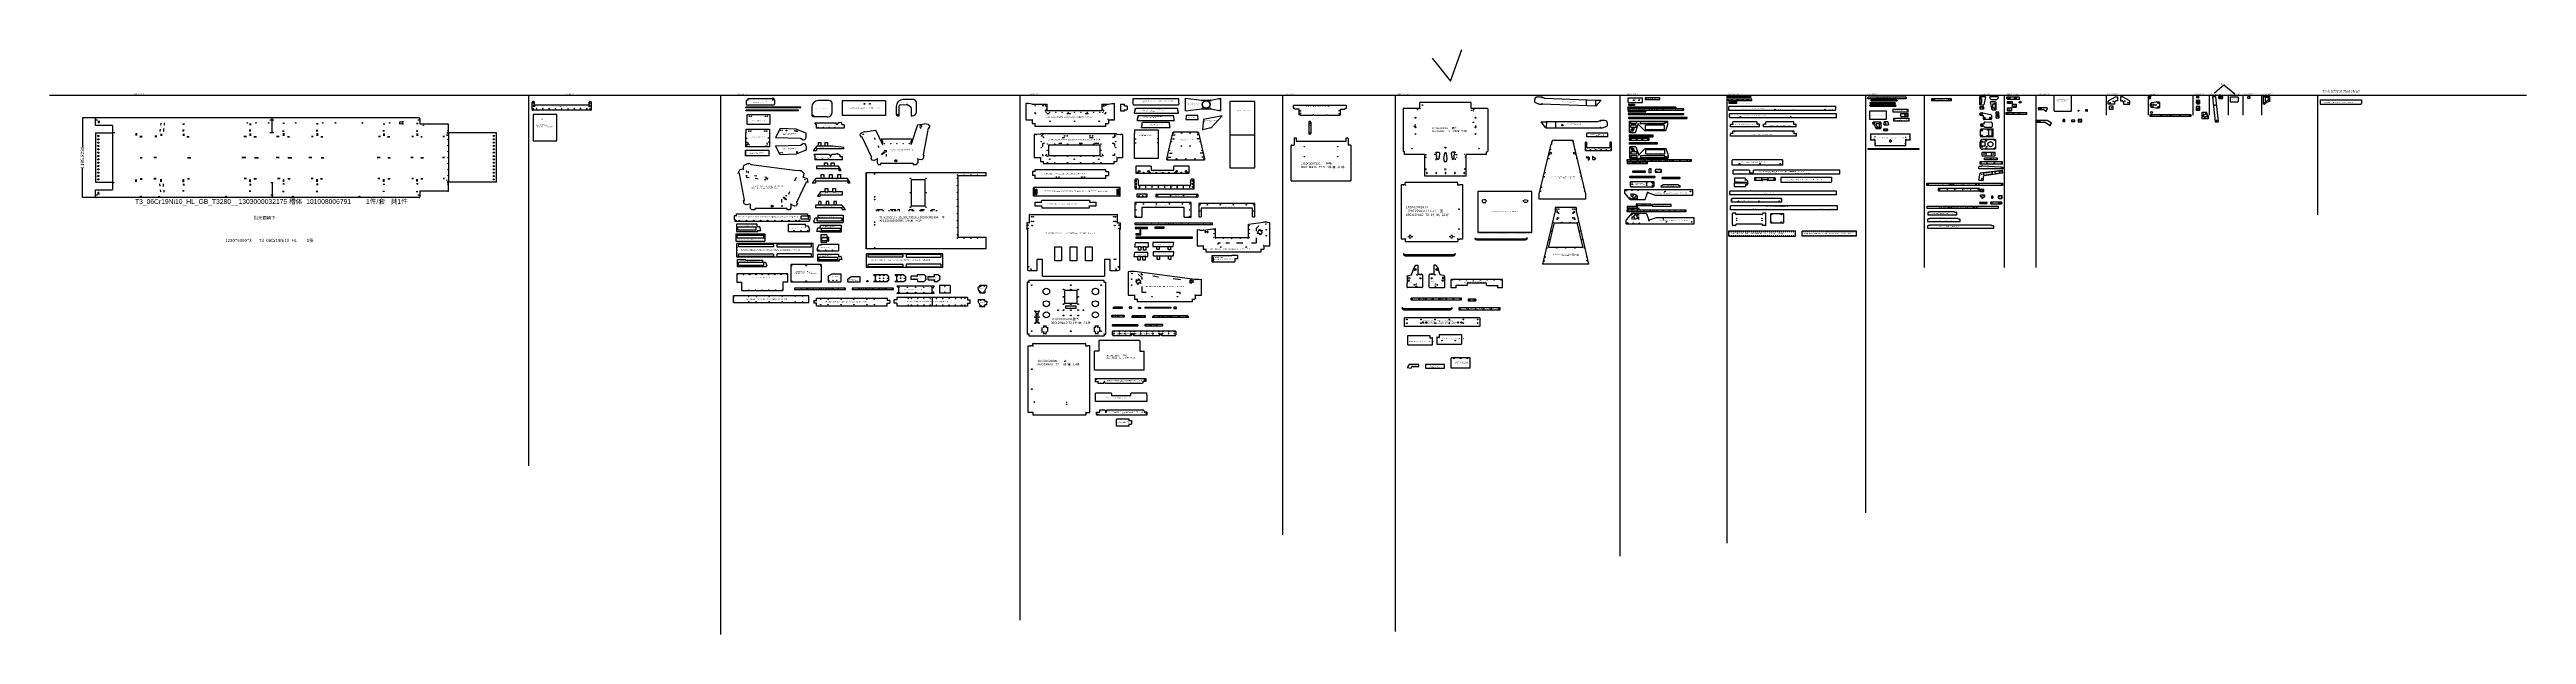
# Model space of a CAD drawing. Extents: x -15495 to 21573, y -5484 to 3275.
import ezdxf

# ---------------------------------------------------------------- set-up
doc = ezdxf.new("R2010")
doc.units = 0
doc.header["$MEASUREMENT"] = 0
for name, pattern in [('ACAD_ISO03W100', [30, 12, -18]), ('CENTER', [2, 1.25, -0.25, 0.25, -0.25]), ('CENTERX2', [20.32, 12.7, -2.54, 2.54, -2.54]), ('HIDDEN', [0.375, 0.25, -0.125])]:
    doc.linetypes.add(name, pattern=pattern)
doc.layers.get('0').update_dxf_attribs({"linetype": 'CONTINUOUS'})
doc.layers.get('DEFPOINTS').update_dxf_attribs({"linetype": 'CONTINUOUS'})
for name, color, linetype in [('$TD_AUDIT_GENERATED__6F_', 7, 'CONTINUOUS'), ('1轮廓实线层', 7, 'CONTINUOUS'), ('3', 7, 'CONTINUOUS'), ('S1', 7, 'CONTINUOUS'), ('TEXT', 3, 'CONTINUOUS'), ('内轮廓层', 7, 'CONTINUOUS'), ('标注层', 1, 'CONTINUOUS'), ('粗实线', 7, 'CONTINUOUS')]:
    doc.layers.add(name, color=color, linetype=linetype)
doc.styles.get("Standard").update_dxf_attribs({"font": 'arial.ttf'})
doc.styles.add('宋体001', font='')
doc.styles.add('文字', font='')
doc.styles.get('宋体001').set_extended_font_data('SimSun')
doc.styles.get('文字').set_extended_font_data('宋体')
doc.dimstyles.new('AM_ANSI', dxfattribs={"dimtxt": 50, "dimasz": 0.12, "dimexe": 0.1, "dimexo": 0.05, "dimgap": 0.06, "dimtad": 0, "dimtoh": 1, "dimdec": 4, "dimzin": 7, "dimtxsty": 'STANDARD', "dimcen": 0, "dimclrd": 256, "dimclre": 256, "dimclrt": 2, "dimazin": 3, "dimtp": 0.1, "dimtm": 0.1, "dimtfac": 0.71, "dimtdec": 4, "dimtofl": 0, "dimtmove": 0, "dimatfit": 3, "dimtolj": 1, "dimtzin": 7})

# ---------------------------------------------------------------- blocks, each defined once
blk = doc.blocks.new('1303000013373_弯条_101002001')
at = {"color": 7}
for p, q in [((1536, -954), (713, -954)), ((713, -965), (713, -954)), ((1536, -965), (713, -965)), ((1536, -965), (1536, -954))]:
    blk.add_line(p, q, dxfattribs=at)
at = {"color": 6}
for p, q in [((771, -965), (771, -954)), ((1478, -954), (1478, -965))]:
    blk.add_line(p, q, dxfattribs=at)
at = {"color": 3, "insert": (842, -954), "char_height": 7, "width": 454, "attachment_point": 1}
blk.add_mtext('1303000013373 {\\fSimSun|b0|i0|c134|p34;弯条 }101002001173{\\fSimSun|b0|i0|c134|p34;（}258011110-2{\\fSimSun|b0|i0|c134|p34;）}06Cr19Ni10_T1.5_GB_T3280   2{\\fSimSun|b0|i0|c134|p34;件}/{\\fSimSun|b0|i0|c134|p34;套}   {\\fSimSun|b0|i0|c134|p34;共}2{\\fSimSun|b0|i0|c134|p34;件}', dxfattribs=at)
blk = doc.blocks.new('1303000013371_条_1010020003')
at = {"color": 7}
for p, q in [((-46, 8), (46, 8)), ((-46, -8), (46, -8))]:
    blk.add_line(p, q, dxfattribs=at)
at = {"color": 7, "linetype": 'CENTERX2'}
for p, q in [((-46, 8), (-46, -8)), ((46, 8), (46, -8))]:
    blk.add_line(p, q, dxfattribs=at)
at = {"color": 6, "linetype": 'CONTINUOUS'}
for p, q in [((-40, 6), (-46, 6)), ((-40, 6), (-46, 6)), ((46, 6), (39, 6)), ((46, 6), (39, 6)), ((-38, -4), (-46, -4)), ((-38, -4), (-46, -4)), ((-38, -6), (-46, -6)), ((-38, -6), (-46, -6)), ((46, -4), (39, -4)), ((46, -4), (39, -4)), ((46, -6), (39, -6)), ((46, -6), (39, -6))]:
    blk.add_line(p, q, dxfattribs=at)
at = {"color": 3, "insert": (-31, 3), "char_height": 1.75, "width": 62.97, "attachment_point": 1}
blk.add_mtext('1303000013371 {\\fSimSun|b0|i0|c134|p34;条 }101002000312{\\fSimSun|b0|i0|c134|p34;（}248011110-2{\\fSimSun|b0|i0|c134|p34;）\\P}06Cr19Ni10_T4_GB_T4237   2{\\fSimSun|b0|i0|c134|p34;件/套  共2件}', dxfattribs=at)
blk = doc.blocks.new('1303000013374_弯条_101002001')
at = {"color": 7}
for p, q in [((1377, -951), (588, -951)), ((588, -960), (588, -951)), ((1377, -960), (588, -960)), ((1377, -960), (1377, -951))]:
    blk.add_line(p, q, dxfattribs=at)
at = {"color": 6, "linetype": 'CENTER'}
for p, q in [((637, -960), (637, -951)), ((1327, -951), (1327, -960))]:
    blk.add_line(p, q, dxfattribs=at)
at = {"color": 3, "insert": (742, -952), "char_height": 5.25, "width": 354.94, "attachment_point": 1}
blk.add_mtext('1303000013374 {\\fSimSun|b0|i0|c134|p34;弯条 }101002001174{\\fSimSun|b0|i0|c134|p34;（}258011110-3{\\fSimSun|b0|i0|c134|p34;）}06Cr19Ni10_T1.5_GB_T3280   2{\\fSimSun|b0|i0|c134|p34;件}/{\\fSimSun|b0|i0|c134|p34;套}  {\\fSimSun|b0|i0|c134|p34;共}2{\\fSimSun|b0|i0|c134|p34;件}', dxfattribs=at)
blk = doc.blocks.new('1303000013372_条_1010020011')
at = {"color": 7, "linetype": 'CONTINUOUS'}
for p, q in [((-315, 171), (-315, 180)), ((-305, 190), (395, 190)), ((405, 180), (405, 171))]:
    blk.add_line(p, q, dxfattribs=at)
at = {"color": 7}
blk.add_line((405, 171), (-315, 171), dxfattribs=at)
at = {"color": 6, "linetype": 'CONTINUOUS'}
for p, q in [((-298, 176), (-284, 176)), ((-298, 176), (-284, 176)), ((-298, 174), (-284, 174)), ((-298, 174), (-284, 174)), ((-297, 187), (-285, 187)), ((-297, 187), (-285, 187)), ((-297, 186), (-285, 186)), ((-297, 186), (-285, 186)), ((52, 187), (36, 187)), ((52, 187), (36, 187)), ((52, 186), (36, 186)), ((52, 186), (36, 186)), ((36, 176), (52, 176)), ((36, 176), (52, 176)), ((52, 174), (36, 174)), ((52, 174), (36, 174)), ((387, 187), (380, 187)), ((387, 187), (380, 187)), ((387, 186), (380, 186)), ((387, 186), (380, 186)), ((389, 176), (382, 176)), ((389, 176), (382, 176)), ((389, 174), (382, 174)), ((389, 174), (382, 174))]:
    blk.add_line(p, q, dxfattribs=at)
at = {"color": 7, "linetype": 'CONTINUOUS'}
for centre, start, end in [((-305, 180), 90, 180), ((395, 180), 0, 90)]:
    blk.add_arc(centre, 10, start, end, dxfattribs=at)
at = {"color": 3, "insert": (-254, 187), "char_height": 10.5, "width": 649.17, "attachment_point": 1}
blk.add_mtext('1303000013372 {\\fSimSun|b0|i0|c134|p34;条 }101002001172{\\fSimSun|b0|i0|c134|p34;（}258011110-1{\\fSimSun|b0|i0|c134|p34;）}06Cr19Ni10_{\\fSimSun|b0|i0|c134|p34; }T4{\\fSimSun|b0|i0|c134|p34;_}GB_T4237  2{\\fSimSun|b0|i0|c134|p34;件}/{\\fSimSun|b0|i0|c134|p34;套}  {\\fSimSun|b0|i0|c134|p34;共}2{\\fSimSun|b0|i0|c134|p34;件}', dxfattribs=at)
blk = doc.blocks.new('1303000013375_螺纹轴_10100200')
at = {"color": 7, "linetype": 'CONTINUOUS'}
for radius in [12.4, 3.4]:
    blk.add_circle((0, 0), radius, dxfattribs=at)
at = {"color": 3, "insert": (-9, 2), "char_height": 0.7, "width": 19.35, "attachment_point": 1}
blk.add_mtext('1303000013375 {\\fSimSun|b0|i0|c134|p34;螺纹轴 }101002002350 06Cr19Ni10_T16_GB_T4237  1{\\fSimSun|b0|i0|c134|p34;件}/{\\fSimSun|b0|i0|c134|p34;套}  {\\fSimSun|b0|i0|c134|p34;共}1{\\fSimSun|b0|i0|c134|p34;件}', dxfattribs=at)
blk = doc.blocks.new('1303000019602_板_1010020130')
at = {"color": 7, "linetype": 'CONTINUOUS'}
for p, q in [((-151.5, 20), (-151.5, 0)), ((-151.5, 0), (-150, 0)), ((-150, 0), (-150, -100)), ((110, 121.5), (-50, 121.5)), ((151.5, -60), (151.5, 80)), ((-130, -120), (78, -120)), ((78, -120), (78, -121.5)), ((78, -121.5), (90, -121.5))]:
    blk.add_line(p, q, dxfattribs=at)
blk.add_circle((-130, -100), 3.5, dxfattribs=at)
for centre, radius, start, end in [((-50, 20), 101.5, 90, 180), ((110, 80), 41.5, 0, 90), ((-130, -100), 20, 180, 270), ((90, -60), 61.5, 270, 0)]:
    blk.add_arc(centre, radius, start, end, dxfattribs=at)
at = {"layer": 'S1', "color": 3, "insert": (0, 0), "char_height": 4.1, "width": 199.171, "attachment_point": 5}
blk.add_mtext('T1.5_06Cr19Ni10_GB_T3280__1303000019602 {\\fSimSun|b0|i0|c134|p54;板 }101002013094   {\\fSimSun|b0|i0|c134|p54;共}1{\\fSimSun|b0|i0|c134|p54;件}', dxfattribs=at)
blk = doc.blocks.new('1303000019604_弯板_101002013')
at = {"color": 7, "linetype": 'CONTINUOUS'}
for p, q in [((-25, -239), (-25, -459)), ((624, -239), (-25, -239)), ((624, -239), (624, -459)), ((624, -459), (-25, -459))]:
    blk.add_line(p, q, dxfattribs=at)
for centre in [(306, -284), (386, -284)]:
    blk.add_circle(centre, 6, dxfattribs=at)
at = {"layer": 'S1', "color": 3, "insert": (301, -349), "char_height": 9.92, "width": 487.13, "attachment_point": 5}
blk.add_mtext('T1.5_06Cr19Ni10_GB_T3280__1303000019604 {\\fSimSun|b0|i0|c134|p54;弯板 }101002013093  {\\fSimSun|b0|i0|c134|p54;共}1{\\fSimSun|b0|i0|c134|p54;件}', dxfattribs=at)
blk = doc.blocks.new('1303000019606_板_1010020130')
at = {"color": 7, "linetype": 'CONTINUOUS'}
for p, q in [((-202, 20), (-202, 0)), ((-202, 0), (-200, 0)), ((-200, 0), (-200, -100)), ((-158, -118), (-158, 30)), ((-144, 45), (-47, 49)), ((60, 122), (-100, 122)), ((-40, 47), (11, 20)), ((102, -60), (102, 80)), ((-180, -120), (-160, -120)), ((23, 0), (23, -118)), ((25, -120), (28, -120)), ((28, -120), (28, -122)), ((28, -122), (40, -122))]:
    blk.add_line(p, q, dxfattribs=at)
blk.add_circle((-180, -100), 3.5, dxfattribs=at)
for centre, radius, start, end in [((-100, 20), 102, 90, 180), ((-143, 30), 15, 91.9973, 180), ((-47, 34), 15, 62.14, 91.9973), ((0, 0), 23, 0, 62.14), ((60, 80), 41.5, 0, 90), ((-180, -100), 20, 180, 270), ((-160, -118), 2, 270, 0), ((25, -118), 2, 180, 270), ((40, -60), 61.5, 270, 0)]:
    blk.add_arc(centre, radius, start, end, dxfattribs=at)
at = {"layer": 'S1', "color": 3, "insert": (-33, 83), "char_height": 4.1, "width": 196.04, "attachment_point": 5}
blk.add_mtext('T1.5_06Cr19Ni10_GB_T3280__1303000019606 {\\fSimSun|b0|i0|c134|p54;板 }101002013095  {\\fSimSun|b0|i0|c134|p54;共}1{\\fSimSun|b0|i0|c134|p54;件}', dxfattribs=at)
blk = doc.blocks.new('1303000031854_弯板_101002008')
at = {"color": 7, "linetype": 'CONTINUOUS'}
for p, q in [((-379, -36), (-379, 35)), ((374, 40), (-374, 40)), ((379, -36), (379, 35)), ((379, -36), (-379, -36))]:
    blk.add_line(p, q, dxfattribs=at)
at = {"color": 6, "linetype": 'CONTINUOUS'}
for p, q in [((-377, 5), (-379, 5)), ((379, 5), (377, 5))]:
    blk.add_line(p, q, dxfattribs=at)
at = {"color": 7, "linetype": 'CONTINUOUS'}
for centre in [(-271, -18), (34, -18), (339, -18)]:
    blk.add_circle(centre, 5, dxfattribs=at)
for centre, start, end in [((-374, 35), 90, 180), ((374, 35), 0, 90)]:
    blk.add_arc(centre, 5, start, end, dxfattribs=at)
at = {"color": 3, "insert": (-245, 13), "char_height": 7, "width": 421.28, "attachment_point": 1}
blk.add_mtext('T5_GB_T4237_06Cr19Ni10_1303000031854 {\\fSimSun|b0|i0|c134|p54;弯板 }101002008169  2{\\fSimSun|b0|i0|c134|p54;件}/{\\fSimSun|b0|i0|c134|p54;套  共14件}', dxfattribs=at)
blk = doc.blocks.new('1303000020463_弯板_101002008')
at = {"color": 7, "linetype": 'CONTINUOUS'}
for p, q in [((-100, 10), (-95, 16)), ((-100, -36), (-100, 10)), ((-95, 16), (100, 16)), ((100, 4), (80, -16)), ((100, 16), (100, 4)), ((60, -41), (-95, -41)), ((65, -5), (66, -5)), ((65, -5), (65, -36)), ((66, -5), (66, -16)), ((80, -16), (66, -16))]:
    blk.add_line(p, q, dxfattribs=at)
for centre, start, end in [((-95, -36), 180, 270), ((60, -36), 270, 0)]:
    blk.add_arc(centre, 5, start, end, dxfattribs=at)
at = {"color": 3, "insert": (-75, -4), "char_height": 3.5, "width": 115.43, "attachment_point": 1}
blk.add_mtext('T5_06Cr19Ni10_GB_T4237_1303000020463 {\\fSimSun|b0|i0|c134|p54;弯板 }101002008141-1  1{\\fSimSun|b0|i0|c134|p54;件}/{\\fSimSun|b0|i0|c134|p54;套  共4件}', dxfattribs=at)
blk = doc.blocks.new('1303000020335')
at = {"color": 7, "linetype": 'CONTINUOUS'}
for p, q in [((-379, -21), (-379, 25)), ((374, 30), (-374, 30)), ((379, -21), (379, 25))]:
    blk.add_line(p, q, dxfattribs=at)
at = {"color": 6, "linetype": 'CENTER'}
for p, q in [((-361, 5), (-379, 5)), ((379, 5), (360, 5))]:
    blk.add_line(p, q, dxfattribs=at)
at = {"color": 7}
blk.add_line((379, -21), (-379, -21), dxfattribs=at)
at = {"color": 7, "linetype": 'CONTINUOUS'}
for centre in [(-271, -11), (34, -11), (339, -11)]:
    blk.add_circle(centre, 5, dxfattribs=at)
for centre, start, end in [((-374, 25), 90, 180), ((374, 25), 0, 90)]:
    blk.add_arc(centre, 5, start, end, dxfattribs=at)
at = {"layer": 'TEXT', "insert": (-226, 8), "char_height": 3.5, "width": 384.1, "attachment_point": 1}
blk.add_mtext('1303000020335 {\\fSimSun|b0|i0|c134|p54;加强筋 }101002008171 T5_06Cr19Ni10_GB_T4237  2{\\fSimSun|b0|i0|c134|p54;件}/{\\fSimSun|b0|i0|c134|p54;套}  {\\fSimSun|b0|i0|c134|p54;共}2{\\fSimSun|b0|i0|c134|p54;件}', dxfattribs=at)
blk = doc.blocks.new('1303000031856_弯板_101002008')
at = {"color": 7, "linetype": 'CONTINUOUS'}
for p, q in [((163, -471), (921, -471)), ((163, -471), (163, -542)), ((168, -547), (916, -547)), ((921, -471), (921, -542))]:
    blk.add_line(p, q, dxfattribs=at)
at = {"color": 6, "linetype": 'CONTINUOUS'}
for p, q in [((165, -511), (163, -511)), ((921, -511), (918, -511))]:
    blk.add_line(p, q, dxfattribs=at)
at = {"color": 7, "linetype": 'CONTINUOUS'}
for centre, start, end in [((168, -542), 180, 270), ((916, -542), 270, 0)]:
    blk.add_arc(centre, 5, start, end, dxfattribs=at)
at = {"color": 3, "insert": (243, -503), "char_height": 10.5, "width": 617.86, "attachment_point": 1}
blk.add_mtext('T5_GB_T4237_06Cr19Ni10_1303000031856 {\\fSimSun|b0|i0|c134|p54;弯板 }101002008167 1{\\fSimSun|b0|i0|c134|p54;件}/{\\fSimSun|b0|i0|c134|p54;套  共1件}', dxfattribs=at)
blk = doc.blocks.new('*D16')
at = {"linetype": 'BYBLOCK'}
for p, q in [((-14407, 2254), (-15003, 2254)), ((-15003, 2254), (-15003, 1816)), ((-15003, 1059), (-15003, 1497)), ((-14407, 1058), (-15003, 1058))]:
    blk.add_line(p, q, dxfattribs=at)
for points in [[(-15003, 2254), (-15003, 2254), (-15003, 2254)], [(-15003, 1059), (-15003, 1059), (-15003, 1058)]]:
    blk.add_solid(points)
at = {"layer": 'DEFPOINTS', "color": 0}
for p in [(-15003, 2254), (-14407, 2254), (-14407, 1058)]:
    blk.add_point(p, dxfattribs=at)
at = {"color": 2, "insert": (-15003, 1656), "char_height": 50, "attachment_point": 5, "rotation": 90}
blk.add_mtext('\\A1;1195.8239', dxfattribs=at)
blk = doc.blocks.new('1303000031926_右弯板_10100200')
at = {"color": 7, "linetype": 'CONTINUOUS'}
for p, q in [((-1, 91), (-21, 118)), ((-21, 118), (292, 118)), ((1, 91), (-1, 91)), ((1, 91), (1, 37)), ((413, 37), (1, 37)), ((309, 91), (292, 118)), ((309, 88), (309, 91)), ((309, 91), (309, 88)), ((311, 91), (309, 91)), ((328, 118), (311, 91)), ((311, 91), (311, 88)), ((311, 91), (311, 88)), ((328, 118), (349, 125)), ((349, 125), (349, 125)), ((355, 121), (373, 128)), ((373, 128), (385, 91)), ((386, 91), (385, 91)), ((386, 88), (386, 91)), ((386, 89), (386, 88)), ((386, 89), (413, 89)), ((386, 88), (386, 88)), ((416, 86), (416, 40))]:
    blk.add_line(p, q, dxfattribs=at)
at = {"color": 6, "linetype": 'CONTINUOUS'}
for p, q in [((1, 89), (3, 89)), ((307, 89), (309, 89)), ((310, 91), (310, 87)), ((310, 39), (310, 37)), ((312, 89), (311, 89)), ((386, 89), (382, 89))]:
    blk.add_line(p, q, dxfattribs=at)
at = {"color": 7, "linetype": 'CONTINUOUS'}
for centre in [(27, 51), (111, 51), (195, 51), (279, 51)]:
    blk.add_circle(centre, 2.5, dxfattribs=at)
for centre, radius, start, end in [((353, 126), 5, 198.5141, 288.5141), ((413, 86), 3, 0, 90), ((413, 40), 3, 270, 0)]:
    blk.add_arc(centre, radius, start, end, dxfattribs=at)
at = {"color": 3, "insert": (33, 78), "char_height": 5.25, "width": 321.35, "attachment_point": 1}
blk.add_mtext('T1.5_06Cr19Ni10_GB_T3280_1303000031926 {\\fSimSun|b0|i0|c134|p2;右弯板 }101002004073 1{\\fSimSun|b0|i0|c134|p2;件}/{\\fSimSun|b0|i0|c134|p2;套 共1件}', dxfattribs=at)
blk = doc.blocks.new('1303000031929_左垫板_10100200')
at = {"color": 7, "linetype": 'CONTINUOUS'}
for p, q in [((-109, 12), (-109, -12)), ((109, 12), (-109, 12)), ((109, -12), (109, 12)), ((-109, -12), (109, -12))]:
    blk.add_line(p, q, dxfattribs=at)
for centre in [(-91, 1), (-3, 1), (85, 1)]:
    blk.add_circle(centre, 1.65, dxfattribs=at)
at = {"color": 3, "insert": (-103, -3), "char_height": 3.5, "width": 209.4, "attachment_point": 1}
blk.add_mtext('T4_06Cr19Ni10_GB_T4237_1303000031929 {\\fSimSun|b0|i0|c134|p2;左垫板 }101002004079 1{\\fSimSun|b0|i0|c134|p2;件}/{\\fSimSun|b0|i0|c134|p2;套 共1件}', dxfattribs=at)
blk = doc.blocks.new('1303000031923_垫板_101002004')
at = {"color": 7, "linetype": 'CONTINUOUS'}
for p, q in [((22, 18), (-22, 18)), ((-22, 18), (-22, -18)), ((22, -18), (22, 18)), ((-22, -18), (22, -18))]:
    blk.add_line(p, q, dxfattribs=at)
blk.add_circle((7, 0), 3.4, dxfattribs=at)
at = {"color": 3, "insert": (-17, 14), "char_height": 1.68, "width": 34.71, "attachment_point": 1}
blk.add_mtext('T8_06Cr19Ni10_GB_T4237_\\P1303000031923 {\\fSimSun|b0|i0|c134|p2;垫板 }101002004066 1{\\fSimSun|b0|i0|c134|p2;件}/{\\fSimSun|b0|i0|c134|p2;套 共1件}', dxfattribs=at)
blk = doc.blocks.new('1303000031909_块_1010020040')
at = {"color": 7, "linetype": 'CONTINUOUS'}
for p, q in [((1075123, 1289602), (1075115, 1289594)), ((1075115, 1289594), (1075115, 1289580)), ((1075115, 1289580), (1075123, 1289572)), ((1075176, 1289602), (1075123, 1289602)), ((1075176, 1289602), (1075123, 1289602)), ((1075123, 1289572), (1075176, 1289572)), ((1075184, 1289594), (1075176, 1289602)), ((1075176, 1289572), (1075184, 1289580)), ((1075184, 1289580), (1075184, 1289594))]:
    blk.add_line(p, q, dxfattribs=at)
for centre in [(1075130, 1289587), (1075149, 1289588), (1075169, 1289587)]:
    blk.add_circle(centre, 5.1, dxfattribs=at)
at = {"color": 3, "insert": (1075118, 1289593), "char_height": 2.94, "width": 65.67, "attachment_point": 1}
blk.add_mtext('1303000031909 {\\fSimSun|b0|i0|c134|p54;块 }101002004061  06Cr19Ni10 T24   2{\\fSimSun|b0|i0|c134|p54;件}/{\\fSimSun|b0|i0|c134|p54;套}  {\\fSimSun|b0|i0|c134|p54;共2件}', dxfattribs=at)
blk = doc.blocks.new('1303000031922_右支承板_1010020')
at = {"linetype": 'CONTINUOUS'}
for p, q in [((888736, 1289379), (888736, 1289547)), ((888736, 1289547), (889311, 1289547)), ((888736, 1289379), (888826, 1289379)), ((888751, 1289531), (888751, 1289522)), ((888751, 1289481), (888751, 1289463)), ((888840, 1289537), (888757, 1289537)), ((888757, 1289516), (888840, 1289516)), ((888835, 1289487), (888757, 1289487)), ((888757, 1289457), (888835, 1289457)), ((888826, 1289379), (888867, 1289497)), ((888841, 1289463), (888841, 1289481)), ((888846, 1289522), (888846, 1289531)), ((888866, 1289497), (888867, 1289506)), ((888867, 1289497), (888866, 1289497)), ((888867, 1289506), (888873, 1289506)), ((888873, 1289506), (888873, 1289497)), ((888963, 1289410), (888873, 1289497)), ((888873, 1289497), (888873, 1289497)), ((888896, 1289531), (888896, 1289522)), ((889255, 1289537), (888902, 1289537)), ((888902, 1289516), (889255, 1289516)), ((888963, 1289410), (889283, 1289410)), ((888973, 1289481), (888973, 1289431)), ((889257, 1289487), (888979, 1289487)), ((888979, 1289425), (889257, 1289425)), ((889261, 1289522), (889261, 1289531)), ((889263, 1289431), (889263, 1289481)), ((889283, 1289410), (889310, 1289497)), ((889310, 1289497), (889311, 1289506)), ((889311, 1289506), (889311, 1289547))]:
    blk.add_line(p, q, dxfattribs=at)
at = {"color": 7, "linetype": 'CONTINUOUS'}
blk.add_line((888736, 1289547), (889311, 1289547), dxfattribs=at)
at = {"color": 6, "linetype": 'CENTERX2'}
for p, q in [((888741, 1289502), (888736, 1289502)), ((888866, 1289502), (888861, 1289502)), ((888870, 1289541), (888870, 1289547)), ((888870, 1289506), (888870, 1289510)), ((888876, 1289502), (888873, 1289502)), ((889311, 1289502), (889307, 1289502))]:
    blk.add_line(p, q, dxfattribs=at)
at = {"color": 6, "linetype": 'CONTINUOUS'}
for p, q in [((888737, 1289380), (888752, 1289392)), ((888758, 1289392), (888751, 1289399)), ((888752, 1289392), (888760, 1289382)), ((888755, 1289416), (888784, 1289443)), ((888778, 1289396), (888803, 1289419)), ((888810, 1289438), (888802, 1289447)), ((889272, 1289539), (889272, 1289514)), ((889308, 1289538), (889308, 1289514))]:
    blk.add_line(p, q, dxfattribs=at)
for centre in [(888766, 1289406), (888780, 1289419), (888795, 1289432)]:
    blk.add_circle(centre, 7.5)
at = {"color": 7, "linetype": 'CONTINUOUS'}
blk.add_circle((889290, 1289531), 4.5, dxfattribs=at)
at = {"linetype": 'CONTINUOUS'}
for centre, start, end in [((888757, 1289531), 90, 180), ((888757, 1289522), 180, 270), ((888757, 1289481), 90, 180), ((888757, 1289463), 180, 270), ((888835, 1289481), 0, 90), ((888835, 1289463), 270, 0), ((888840, 1289531), 0, 90), ((888840, 1289522), 270, 0), ((888902, 1289531), 90, 180), ((888902, 1289522), 180, 270), ((888979, 1289481), 90, 180), ((888979, 1289431), 180, 270), ((889255, 1289531), 0, 90), ((889255, 1289522), 270, 0), ((889257, 1289481), 0, 90), ((889257, 1289431), 270, 0)]:
    blk.add_arc(centre, 6, start, end, dxfattribs=at)
at = {"color": 3, "insert": (888887, 1289510), "char_height": 7.5, "width": 402.16, "attachment_point": 1}
blk.add_mtext('T4_06Cr19Ni10_GB_T4237_1303000031922 {\\fSimSun|b0|i0|c134|p2;右支承板 }101002004065  1{\\fSimSun|b0|i0|c134|p2;件}/{\\fSimSun|b0|i0|c134|p2;套 共1件}', dxfattribs=at)
blk = doc.blocks.new('1303000031911_角钢_101002004')
at = {"color": 7, "linetype": 'CONTINUOUS'}
for p, q in [((888750, 1289648), (888750, 1289615)), ((888750, 1289648), (889105, 1289648)), ((888750, 1289615), (889105, 1289615)), ((889105, 1289648), (889105, 1289615))]:
    blk.add_line(p, q, dxfattribs=at)
at = {"color": 6, "linetype": 'CENTERX2'}
for p, q in [((888750, 1289632), (888753, 1289632)), ((889102, 1289632), (889105, 1289632))]:
    blk.add_line(p, q, dxfattribs=at)
at = {"color": 7, "linetype": 'CONTINUOUS'}
for centre in [(888760, 1289641), (888760, 1289622), (888772, 1289641), (888772, 1289622), (888784, 1289641), (888784, 1289622), (888796, 1289641), (888796, 1289622), (888808, 1289641), (888808, 1289622), (888820, 1289641), (888820, 1289622), (888832, 1289641), (888832, 1289622), (888844, 1289641), (888844, 1289622), (888856, 1289641), (888856, 1289622), (888868, 1289641), (888868, 1289622), (888880, 1289641), (888880, 1289622), (888892, 1289641), (888892, 1289622), (888904, 1289641), (888904, 1289622), (888916, 1289641), (888916, 1289622), (888928, 1289641), (888928, 1289622), (888940, 1289641), (888940, 1289622), (888952, 1289641), (888952, 1289622), (888964, 1289641), (888964, 1289622), (888976, 1289641), (888976, 1289622), (888988, 1289641), (888988, 1289622), (889000, 1289641), (889000, 1289622), (889012, 1289641), (889012, 1289622), (889024, 1289641), (889024, 1289622), (889036, 1289641), (889036, 1289622), (889048, 1289641), (889048, 1289622), (889060, 1289641), (889060, 1289622), (889072, 1289641), (889072, 1289622), (889084, 1289641), (889084, 1289622), (889096, 1289641), (889096, 1289622)]:
    blk.add_circle(centre, 5, dxfattribs=at)
at = {"color": 3, "insert": (888774, 1289635), "char_height": 4.704, "width": 273.17, "attachment_point": 1}
blk.add_mtext('T4_06Cr19Ni10_GB_T4237_1303000031911 {\\fSimSun|b0|i0|c134|p54;角钢 }101002004063{\\fSimSun|b0|i0|c134|p54; } 1{\\fSimSun|b0|i0|c134|p54;件}/{\\fSimSun|b0|i0|c134|p54;套} {\\fSimSun|b0|i0|c134|p54;共1+1件}', dxfattribs=at)
blk = doc.blocks.new('1303000031927_右垫板_10100200')
at = {"color": 7, "linetype": 'CONTINUOUS'}
for p, q in [((-148, 12), (-148, -12)), ((148, 12), (-148, 12)), ((148, -12), (148, 12)), ((-148, -12), (148, -12))]:
    blk.add_line(p, q, dxfattribs=at)
for centre in [(-122, 1), (-38, 1), (46, 1), (130, 1)]:
    blk.add_circle(centre, 1.65, dxfattribs=at)
at = {"color": 3, "insert": (-116, -2), "char_height": 3.5, "width": 211.13, "attachment_point": 1}
blk.add_mtext('T4_06Cr19Ni10_GB_T4237_1303000031927 {\\fSimSun|b0|i0|c134|p2;右垫板 }101002004077 1{\\fSimSun|b0|i0|c134|p2;件}/{\\fSimSun|b0|i0|c134|p2;套 共1件}', dxfattribs=at)
blk = doc.blocks.new('1303000031931_弯板_101002005')
at = {"color": 7, "linetype": 'CONTINUOUS'}
for p, q in [((1496, 543), (1475, 524)), ((1475, 524), (1492, 487)), ((1492, 487), (1502, 492)), ((1543, 566), (1496, 544)), ((1496, 544), (1496, 543)), ((1509, 489), (1651, 184)), ((1546, 566), (1543, 566)), ((1546, 566), (1717, 589)), ((1816, 377), (1717, 589)), ((1814, 429), (1797, 456)), ((2246, 456), (1797, 456)), ((1816, 429), (1814, 429)), ((1816, 429), (1816, 377)), ((2342, 671), (2246, 377)), ((2246, 456), (2268, 456)), ((2248, 429), (2246, 429)), ((2246, 377), (2246, 429)), ((2268, 456), (2248, 429)), ((2342, 671), (2446, 685)), ((2501, 618), (2424, 221)), ((2449, 685), (2446, 685)), ((2501, 675), (2449, 685)), ((2501, 674), (2501, 675)), ((2501, 674), (2525, 660)), ((2517, 619), (2507, 621)), ((2517, 619), (2525, 660)), ((1649, 178), (1639, 173)), ((1639, 173), (1654, 140)), ((1686, 136), (1654, 140)), ((1686, 136), (1689, 137)), ((1734, 157), (1689, 137)), ((1734, 157), (1736, 159)), ((1736, 159), (1735, 156)), ((1735, 156), (1735, 107)), ((1735, 107), (1736, 104)), ((1736, 104), (1753, 77)), ((1753, 77), (1790, 77)), ((1790, 77), (1790, 90)), ((1795, 95), (2268, 95)), ((2273, 90), (2273, 77)), ((2273, 77), (2322, 77)), ((2344, 104), (2322, 77)), ((2344, 159), (2347, 158)), ((2345, 156), (2344, 159)), ((2344, 104), (2345, 107)), ((2345, 156), (2345, 107)), ((2347, 158), (2395, 148)), ((2395, 148), (2398, 149)), ((2398, 149), (2429, 166)), ((2428, 215), (2438, 213)), ((2429, 166), (2438, 213))]:
    blk.add_line(p, q, dxfattribs=at)
at = {"color": 6, "linetype": 'CONTINUOUS'}
for p, q in [((1497, 544), (1499, 540)), ((1546, 563), (1545, 566)), ((1689, 481), (1705, 448)), ((1816, 427), (1820, 427)), ((1816, 375), (1820, 375)), ((2243, 427), (2246, 427)), ((2243, 375), (2246, 375)), ((2375, 664), (2375, 658)), ((2375, 645), (2375, 631)), ((2381, 670), (2401, 670)), ((2381, 625), (2393, 625)), ((2448, 685), (2447, 683)), ((2499, 676), (2499, 674)), ((1687, 138), (1688, 136)), ((1735, 158), (1733, 161)), ((1740, 158), (1736, 158)), ((1739, 106), (1736, 106)), ((1746, 360), (1761, 327)), ((1843, 284), (1871, 284)), ((1871, 284), (1871, 258)), ((2345, 158), (2342, 158)), ((2345, 106), (2342, 106)), ((2346, 162), (2345, 159)), ((2397, 151), (2397, 149))]:
    blk.add_line(p, q, dxfattribs=at)
at = {"color": 1}
for p, q in [((1816, 377), (1816, 375)), ((2246, 377), (2246, 375))]:
    blk.add_line(p, q, dxfattribs=at)
at = {"color": 6}
blk.add_line((1871, 228), (1871, 193), dxfattribs=at)
at = {"color": 7, "linetype": 'CONTINUOUS'}
for centre, radius in [((1526, 527), 4.5), ((1847, 389), 2.5), ((1939, 389), 2.5), ((2031, 389), 2.5), ((2123, 389), 2.5), ((2215, 389), 2.5), ((2399, 655), 3), ((2399, 641), 3), ((1812, 231), 7.5), ((1827, 244), 7.5), ((1841, 257), 7.5), ((2015, 132), 7)]:
    blk.add_circle(centre, radius, dxfattribs=at)
at = {"color": 6}
blk.add_circle((2015, 132), 15, dxfattribs=at)
at = {"color": 7, "linetype": 'CONTINUOUS'}
for centre, start, end in [((1504, 487), 25, 115), ((2506, 617), 79, 169), ((1647, 182), 295, 25), ((1795, 90), 90, 180), ((2268, 90), 0, 90), ((2429, 220), 169, 259)]:
    blk.add_arc(centre, 5, start, end, dxfattribs=at)
at = {"color": 3, "insert": (1929, 300), "char_height": 10.5, "width": 348.16, "attachment_point": 1}
blk.add_mtext('T1.5_06Cr19Ni10_GB_T3280_1303000031931 {\\fSimSun|b0|i0|c134|p2;弯板 }101002005597-1 1{\\fSimSun|b0|i0|c134|p2;件}/{\\fSimSun|b0|i0|c134|p2;套 共1件}', dxfattribs=at)
blk = doc.blocks.new('1303000031934_弯板_101002005')
at = {"color": 7, "linetype": 'CONTINUOUS'}
for p, q in [((10, -133), (-44, -198)), ((-44, -198), (5, -198)), ((5, -179), (5, -198)), ((29, -133), (10, -133)), ((413, -174), (10, -174)), ((29, -136), (29, -133)), ((30, -82), (30, -136)), ((30, -82), (75, -82)), ((75, -136), (75, -82)), ((75, -133), (75, -136)), ((129, -133), (75, -133)), ((129, -136), (129, -133)), ((130, -82), (130, -136)), ((130, -82), (175, -82)), ((175, -136), (175, -82)), ((175, -133), (175, -136)), ((253, -133), (175, -133)), ((413, -153), (253, -133)), ((413, -174), (413, -153))]:
    blk.add_line(p, q, dxfattribs=at)
at = {"color": 6, "linetype": 'CONTINUOUS'}
for p, q in [((75, -134), (30, -134)), ((175, -134), (130, -134))]:
    blk.add_line(p, q, dxfattribs=at)
at = {"color": 7, "linetype": 'CONTINUOUS'}
for centre, radius, start, end in [((10, -179), 5, 90, 180), ((29, -136), 0.15, 180, 0), ((75, -136), 0.15, 180, 0), ((129, -136), 0.15, 180, 0), ((175, -136), 0.15, 180, 0)]:
    blk.add_arc(centre, radius, start, end, dxfattribs=at)
at = {"color": 3, "insert": (27, -153), "char_height": 4.9, "width": 301.48, "attachment_point": 1}
blk.add_mtext('T1.5_06Cr19Ni10_GB_T3280_1303000031934 {\\fSimSun|b0|i0|c134|p2;弯板 }101002005597-4    1{\\fSimSun|b0|i0|c134|p2;件}/{\\fSimSun|b0|i0|c134|p2;套 共1件}', dxfattribs=at)
blk = doc.blocks.new('1303000031925_弯板_101002004')
at = {"color": 7, "linetype": 'CONTINUOUS'}
for p, q in [((-40, 232), (-23, 205)), ((191, 232), (-40, 232)), ((-23, 205), (-22, 205)), ((-22, 205), (-22, 152)), ((381, 152), (-22, 152)), ((191, 232), (211, 205)), ((211, 202), (211, 205)), ((211, 205), (211, 202)), ((213, 205), (211, 205)), ((213, 205), (233, 232)), ((213, 205), (213, 202)), ((213, 205), (213, 202)), ((277, 232), (233, 232)), ((316, 245), (277, 232)), ((316, 245), (318, 239)), ((325, 235), (343, 241)), ((343, 241), (354, 205)), ((354, 205), (354, 205)), ((354, 202), (354, 205)), ((354, 204), (354, 202)), ((354, 204), (381, 204)), ((354, 202), (354, 202)), ((384, 201), (384, 155))]:
    blk.add_line(p, q, dxfattribs=at)
at = {"color": 6, "linetype": 'CONTINUOUS'}
for p, q in [((-22, 204), (-21, 204)), ((209, 204), (211, 204)), ((212, 205), (212, 202)), ((212, 153), (212, 152)), ((213, 204), (215, 204)), ((353, 204), (354, 204))]:
    blk.add_line(p, q, dxfattribs=at)
at = {"color": 7, "linetype": 'CONTINUOUS'}
for centre in [(5, 165), (93, 165), (181, 165)]:
    blk.add_circle(centre, 2.5, dxfattribs=at)
for centre, radius, start, end in [((323, 240), 5, 197.4859, 287.4859), ((381, 201), 3, 0, 90), ((381, 155), 3, 270, 0)]:
    blk.add_arc(centre, radius, start, end, dxfattribs=at)
at = {"color": 3, "insert": (6, 187), "char_height": 5.25, "width": 312.36, "attachment_point": 1}
blk.add_mtext('T1.5_06Cr19Ni10_GB_T3280_1303000031925 {\\fSimSun|b0|i0|c134|p2;弯板 }101002004072 1{\\fSimSun|b0|i0|c134|p2;件}/{\\fSimSun|b0|i0|c134|p2;套 共1件}', dxfattribs=at)
blk = doc.blocks.new('1303000031928_下垫板_10100200')
at = {"color": 7, "linetype": 'CONTINUOUS'}
for p, q in [((-208, -12), (-208, 12)), ((-208, 12), (208, 12)), ((208, 12), (208, -12)), ((208, -12), (-208, -12))]:
    blk.add_line(p, q, dxfattribs=at)
for centre in [(-185, 1), (-93, 1), (-1, 1), (91, 1), (183, 1)]:
    blk.add_circle(centre, 1.65, dxfattribs=at)
at = {"color": 3, "insert": (-105, -3), "char_height": 3.5, "width": 209.24, "attachment_point": 1}
blk.add_mtext('T4_06Cr19Ni10_GB_T4237_1303000031928 {\\fSimSun|b0|i0|c134|p2;下垫板 }101002004078 1{\\fSimSun|b0|i0|c134|p2;件}/{\\fSimSun|b0|i0|c134|p2;套 共1件}', dxfattribs=at)
blk = doc.blocks.new('1303000031932_弯板_101002005')
at = {"color": 7, "linetype": 'CONTINUOUS'}
for p, q in [((-912, -569), (-912, -610)), ((-792, -569), (-912, -569)), ((-582, -610), (-912, -610)), ((-792, -573), (-792, -523)), ((-792, -523), (-747, -523)), ((-792, -569), (-792, -573)), ((-747, -523), (-747, -573)), ((-747, -573), (-747, -569)), ((-692, -569), (-747, -569)), ((-692, -573), (-692, -523)), ((-692, -523), (-647, -523)), ((-692, -569), (-692, -573)), ((-647, -523), (-647, -573)), ((-582, -569), (-647, -569)), ((-647, -573), (-647, -569)), ((-541, -634), (-582, -569)), ((-577, -615), (-577, -634)), ((-577, -634), (-541, -634))]:
    blk.add_line(p, q, dxfattribs=at)
at = {"color": 6, "linetype": 'CONTINUOUS'}
for p, q in [((-747, -571), (-792, -571)), ((-647, -571), (-692, -571))]:
    blk.add_line(p, q, dxfattribs=at)
at = {"color": 7, "linetype": 'CONTINUOUS'}
for centre, radius, start, end in [((-792, -573), 0.15, 180, 0), ((-747, -573), 0.15, 180, 360), ((-692, -573), 0.15, 180, 0), ((-647, -573), 0.15, 180, 360), ((-582, -615), 5, 0, 90)]:
    blk.add_arc(centre, radius, start, end, dxfattribs=at)
at = {"color": 3, "insert": (-897, -588), "char_height": 5.25, "width": 322.21, "attachment_point": 1}
blk.add_mtext('T1.5_06Cr19Ni10_GB_T3280_1303000031932 {\\fSimSun|b0|i0|c134|p2;弯板 }101002005597-2 1{\\fSimSun|b0|i0|c134|p2;件}/{\\fSimSun|b0|i0|c134|p2;套 共}1{\\fSimSun|b0|i0|c134|p2;件}', dxfattribs=at)
blk = doc.blocks.new('1303000031921_厚板_101002004')
at = {"color": 7, "linetype": 'CONTINUOUS'}
for p, q in [((6, 45), (0, 39)), ((0, 39), (0, 6)), ((0, 6), (6, 0)), ((61, 45), (6, 45)), ((6, 0), (70, 0)), ((61, 45), (70, 0))]:
    blk.add_line(p, q, dxfattribs=at)
for centre in [(24, 29), (24, 15)]:
    blk.add_circle(centre, 2.5, dxfattribs=at)
at = {"color": 3, "insert": (3, 26), "char_height": 2.1, "width": 56.28, "attachment_point": 1}
blk.add_mtext('T6_06Cr19Ni10_GB_T4237_\\P1303000031921 {\\fSimSun|b0|i0|c134|p2;厚板 }101002004069\\P1{\\fSimSun|b0|i0|c134|p2;件}/{\\fSimSun|b0|i0|c134|p2;套 共1件}', dxfattribs=at)
blk = doc.blocks.new('1303000031913_厚板_101002004')
at = {"color": 7, "linetype": 'CONTINUOUS'}
for p, q in [((961430, 1289378), (961450, 1289482)), ((961430, 1289378), (961494, 1289378)), ((961430, 1289378), (961494, 1289378)), ((961779, 1289525), (961450, 1289482)), ((961494, 1289378), (961500, 1289384)), ((961499, 1289477), (961501, 1289459)), ((961500, 1289384), (961500, 1289435)), ((961629, 1289499), (961503, 1289483)), ((961507, 1289455), (961633, 1289472)), ((961513, 1289450), (961784, 1289486)), ((961637, 1289477), (961635, 1289495)), ((961670, 1289500), (961673, 1289482)), ((961741, 1289514), (961675, 1289505)), ((961678, 1289478), (961745, 1289486)), ((961749, 1289492), (961747, 1289510)), ((961789, 1289491), (961785, 1289521))]:
    blk.add_line(p, q, dxfattribs=at)
for centre, radius in [((961475, 1289465), 4.25), ((961475, 1289407), 2.5), ((961475, 1289393), 2.5), ((961773, 1289504), 4.25)]:
    blk.add_circle(centre, radius, dxfattribs=at)
for centre, radius, start, end in [((961504, 1289478), 5, 97.5166, 187.5166), ((961515, 1289435), 15, 97.5166, 180), ((961506, 1289460), 5, 187.5166, 277.5166), ((961630, 1289494), 5, 7.5166, 97.5166), ((961632, 1289477), 5, 277.5166, 7.5166), ((961675, 1289500), 5, 97.5166, 187.5166), ((961678, 1289483), 5, 187.5166, 277.5166), ((961742, 1289509), 5, 7.5166, 97.5166), ((961744, 1289491), 5, 277.5166, 7.5166), ((961780, 1289520), 5, 7.5166, 97.5166), ((961784, 1289491), 5, 277.5166, 7.5166)]:
    blk.add_arc(centre, radius, start, end, dxfattribs=at)
at = {"color": 3, "insert": (961485, 1289483), "char_height": 4.704, "width": 154.78, "attachment_point": 1}
blk.add_mtext('T8_06Cr19Ni10_GB_T4237_1303000031913 {\\fSimSun|b0|i0|c134|p54;厚板 }101002004068  1{\\fSimSun|b0|i0|c134|p54;件}/{\\fSimSun|b0|i0|c134|p54;套} {\\fSimSun|b0|i0|c134|p54;共1件}', dxfattribs=at)
blk = doc.blocks.new('1303000031919_弯板_101002005')
at = {"color": 7, "linetype": 'CONTINUOUS'}
for p, q in [((181, -434), (128, -499)), ((128, -499), (176, -499)), ((176, -479), (176, -499)), ((261, -434), (181, -434)), ((655, -474), (181, -474)), ((261, -378), (301, -378)), ((261, -437), (261, -378)), ((261, -434), (261, -437)), ((301, -378), (301, -437)), ((301, -437), (301, -434)), ((386, -434), (301, -434)), ((386, -437), (386, -378)), ((386, -378), (426, -378)), ((386, -434), (386, -437)), ((426, -378), (426, -437)), ((426, -437), (426, -434)), ((511, -434), (426, -434)), ((511, -437), (511, -378)), ((511, -378), (551, -378)), ((511, -434), (511, -437)), ((551, -378), (551, -437)), ((655, -434), (551, -434)), ((551, -437), (551, -434)), ((696, -499), (655, -434)), ((660, -479), (660, -499)), ((660, -499), (696, -499))]:
    blk.add_line(p, q, dxfattribs=at)
at = {"color": 6, "linetype": 'CONTINUOUS'}
for p, q in [((301, -435), (261, -435)), ((426, -435), (386, -435)), ((551, -435), (511, -435))]:
    blk.add_line(p, q, dxfattribs=at)
at = {"color": 7, "linetype": 'CONTINUOUS'}
for centre, radius, start, end in [((181, -479), 5, 90, 180), ((261, -437), 0.15, 180, 0), ((301, -437), 0.15, 180, 0), ((386, -437), 0.15, 180, 0), ((426, -437), 0.15, 180, 0), ((511, -437), 0.15, 180, 0), ((551, -437), 0.15, 180, 0), ((655, -479), 5, 0, 90)]:
    blk.add_arc(centre, radius, start, end, dxfattribs=at)
at = {"color": 3, "insert": (236, -450), "char_height": 5.25, "width": 318.19, "attachment_point": 1}
blk.add_mtext('T1.5_06Cr19Ni10_GB_T3280_1303000031919 {\\fSimSun|b0|i0|c134|p2;弯板 }101002005595-3 1{\\fSimSun|b0|i0|c134|p2;件}/{\\fSimSun|b0|i0|c134|p2;套 共}1{\\fSimSun|b0|i0|c134|p2;件}', dxfattribs=at)
blk = doc.blocks.new('1303000031917_弯板_101002005')
at = {"color": 7, "linetype": 'CONTINUOUS'}
for p, q in [((2, 1), (9, 51)), ((6, -5), (2, 1)), ((9, 51), (14, 56)), ((14, 56), (63, 83)), ((63, 83), (74, 78)), ((80, 80), (83, 86)), ((83, 86), (120, 68)), ((120, 68), (809, -23)), ((-55, -17), (-79, -68)), ((-61, -65), (-79, -68)), ((-55, -17), (-51, -12)), ((22, -465), (-55, -69)), ((-1, -2), (-51, -12)), ((-1, -2), (6, -5)), ((943, -198), (801, -503)), ((809, -23), (849, -16)), ((849, -16), (850, -22)), ((856, -26), (868, -24)), ((907, -62), (868, -24)), ((904, -118), (899, -123)), ((899, -123), (906, -122)), ((904, -118), (911, -68)), ((906, -122), (952, -143)), ((907, -62), (911, -68)), ((966, -203), (950, -196)), ((952, -143), (956, -150)), ((956, -150), (966, -203)), ((7, -473), (18, -471)), ((16, -521), (7, -473)), ((45, -536), (16, -521)), ((51, -538), (45, -536)), ((102, -528), (51, -538)), ((107, -524), (102, -528)), ((104, -530), (107, -524)), ((104, -530), (104, -581)), ((107, -587), (104, -581)), ((107, -587), (128, -612)), ((176, -612), (128, -612)), ((176, -599), (176, -612)), ((655, -594), (181, -594)), ((660, -612), (660, -599)), ((696, -612), (660, -612)), ((712, -587), (696, -612)), ((716, -529), (712, -524)), ((712, -524), (714, -530)), ((714, -581), (712, -587)), ((714, -530), (714, -581)), ((716, -529), (763, -550)), ((769, -551), (763, -550)), ((769, -551), (799, -547)), ((814, -514), (799, -547)), ((804, -510), (814, -514))]:
    blk.add_line(p, q, dxfattribs=at)
at = {"color": 6, "linetype": 'CONTINUOUS'}
for p, q in [((16, 53), (11, 54)), ((-53, -15), (-52, -20)), ((2, -4), (3, -9)), ((8, -3), (4, -2)), ((47, -122), (89, -128)), ((74, -31), (74, -64)), ((169, -98), (206, -103)), ((179, -140), (224, -146)), ((316, -158), (342, -161)), ((325, -118), (350, -122)), ((363, -133), (359, -158)), ((695, -343), (678, -380)), ((795, -129), (769, -184)), ((902, -121), (895, -120)), ((901, -126), (903, -123)), ((909, -65), (903, -64)), ((952, -150), (954, -146)), ((48, -534), (48, -537)), ((103, -522), (104, -526)), ((105, -527), (109, -527)), ((105, -584), (110, -584)), ((578, -500), (578, -453)), ((578, -542), (578, -569)), ((654, -401), (632, -401)), ((708, -584), (713, -584)), ((709, -527), (713, -527)), ((714, -527), (718, -518)), ((766, -550), (768, -546))]:
    blk.add_line(p, q, dxfattribs=at)
at = {"color": 7, "linetype": 'CONTINUOUS'}
for centre, radius in [((50, -102), 6.5), ((50, -30), 3), ((50, -44), 3), ((347, -142), 6.5), ((927, -160), 4.5), ((434, -556), 7), ((608, -428), 7.5), ((622, -441), 7.5), ((637, -454), 7.5)]:
    blk.add_circle(centre, radius, dxfattribs=at)
at = {"color": 6, "linetype": 'CONTINUOUS'}
blk.add_circle((434, -556), 15, dxfattribs=at)
at = {"color": 7, "linetype": 'CONTINUOUS'}
for centre, start, end in [((76, 82), 243.9723, 333.9723), ((-60, -70), 11, 101), ((855, -21), 189.9723, 279.9723), ((948, -200), 65, 155), ((17, -466), 281, 11), ((181, -599), 90, 180), ((655, -599), 0, 90), ((806, -505), 155, 245)]:
    blk.add_arc(centre, 5, start, end, dxfattribs=at)
at = {"color": 3, "insert": (116, -249), "char_height": 17.5, "width": 608.69, "attachment_point": 1}
blk.add_mtext('T1.5_06Cr19Ni10_GB_T3280_1303000031917\\P {\\fSimSun|b0|i0|c134|p2;弯板 }101002005595-1 1{\\fSimSun|b0|i0|c134|p2;件}/{\\fSimSun|b0|i0|c134|p2;套} {\\fSimSun|b0|i0|c134|p2;共}1{\\fSimSun|b0|i0|c134|p2;件}', dxfattribs=at)
blk = doc.blocks.new('1303000031920_弯板_101002005')
at = {"color": 7, "linetype": 'CONTINUOUS'}
for p, q in [((737, -145), (696, -210)), ((696, -210), (732, -210)), ((732, -191), (732, -210)), ((807, -145), (737, -145)), ((737, -186), (1067, -186)), ((807, -148), (807, -93)), ((807, -93), (847, -93)), ((807, -145), (807, -148)), ((847, -93), (847, -148)), ((848, -148), (848, -145)), ((922, -145), (848, -145)), ((922, -148), (922, -93)), ((922, -93), (962, -93)), ((922, -145), (922, -148)), ((962, -93), (962, -148)), ((1067, -145), (963, -145)), ((963, -148), (963, -145)), ((1067, -186), (1067, -145))]:
    blk.add_line(p, q, dxfattribs=at)
at = {"color": 6, "linetype": 'CONTINUOUS'}
for p, q in [((847, -146), (807, -146)), ((962, -146), (922, -146))]:
    blk.add_line(p, q, dxfattribs=at)
at = {"color": 7, "linetype": 'CONTINUOUS'}
for centre, radius, start, end in [((737, -191), 5, 90, 180), ((807, -148), 0.15, 180, 0), ((847, -148), 0.15, 180, 0), ((922, -148), 0.15, 180, 0), ((962, -148), 0.15, 180, 0)]:
    blk.add_arc(centre, radius, start, end, dxfattribs=at)
at = {"color": 3, "insert": (738, -162), "char_height": 5.25, "width": 319.64, "attachment_point": 1}
blk.add_mtext('T1.5_06Cr19Ni10_GB_T3280_1303000031920 {\\fSimSun|b0|i0|c134|p2;弯板 }101002005595-4 1{\\fSimSun|b0|i0|c134|p2;件}/{\\fSimSun|b0|i0|c134|p2;套 共}1{\\fSimSun|b0|i0|c134|p2;件}', dxfattribs=at)
blk = doc.blocks.new('1303000031918_弯板_101002005')
at = {"color": 7, "linetype": 'CONTINUOUS'}
for p, q in [((104, -535), (104, -576)), ((151, -535), (104, -535)), ((501, -576), (104, -576)), ((151, -487), (151, -538)), ((151, -487), (158, -487)), ((151, -538), (151, -535)), ((158, -487), (158, -479)), ((186, -479), (158, -479)), ((186, -479), (186, -487)), ((186, -487), (191, -487)), ((191, -538), (191, -487)), ((191, -535), (191, -538)), ((266, -535), (191, -535)), ((266, -479), (266, -538)), ((306, -479), (266, -479)), ((266, -538), (266, -535)), ((306, -538), (306, -479)), ((306, -535), (306, -538)), ((381, -535), (306, -535)), ((381, -479), (381, -538)), ((421, -479), (381, -479)), ((381, -538), (381, -535)), ((421, -538), (421, -479)), ((421, -535), (421, -538)), ((501, -535), (421, -535)), ((554, -600), (501, -535)), ((506, -600), (506, -581)), ((506, -600), (554, -600))]:
    blk.add_line(p, q, dxfattribs=at)
at = {"color": 6, "linetype": 'CONTINUOUS'}
for p, q in [((191, -536), (151, -536)), ((306, -536), (266, -536)), ((421, -536), (381, -536))]:
    blk.add_line(p, q, dxfattribs=at)
at = {"color": 7, "linetype": 'CONTINUOUS'}
for centre, radius, start, end in [((151, -538), 0.15, 179.9999, 359.9999), ((191, -538), 0.15, 179.9999, 359.9999), ((266, -538), 0.15, 179.9999, 359.9999), ((306, -538), 0.15, 179.9999, 359.9999), ((381, -538), 0.15, 179.9999, 359.9999), ((421, -538), 0.15, 179.9999, 359.9999), ((501, -581), 5, 359.9999, 89.9999)]:
    blk.add_arc(centre, radius, start, end, dxfattribs=at)
at = {"color": 3, "insert": (141, -553), "char_height": 5.25, "attachment_point": 1}
blk.add_mtext_dynamic_manual_height_columns('T1.5_06Cr19Ni10_GB_T3280_1303000031918 {\\fSimSun|b0|i0|c134|p2;弯板 }101002005595-2 1{\\fSimSun|b0|i0|c134|p2;件}/{\\fSimSun|b0|i0|c134|p2;套 共}1{\\fSimSun|b0|i0|c134|p2;件}', width=319.13, gutter_width=26.2, heights=[7], dxfattribs=at)
blk = doc.blocks.new('1303000031912_左支承板_1010020')
at = {"color": 7, "linetype": 'CONTINUOUS'}
for p, q in [((888740, 1289707), (888740, 1289880)), ((888740, 1289707), (888740, 1289880)), ((888740, 1289707), (888740, 1289880)), ((888829, 1289880), (888740, 1289880)), ((888740, 1289707), (889315, 1289707)), ((888755, 1289796), (888755, 1289778)), ((888755, 1289737), (888755, 1289723)), ((888839, 1289802), (888761, 1289802)), ((888761, 1289772), (888839, 1289772)), ((888844, 1289743), (888761, 1289743)), ((888761, 1289717), (888844, 1289717)), ((888829, 1289880), (888870, 1289762)), ((888845, 1289778), (888845, 1289796)), ((888850, 1289723), (888850, 1289737)), ((888870, 1289762), (888870, 1289762)), ((888870, 1289753), (888870, 1289762)), ((888877, 1289753), (888870, 1289753)), ((888966, 1289849), (888877, 1289762)), ((888877, 1289762), (888877, 1289753)), ((888877, 1289762), (888877, 1289762)), ((888900, 1289737), (888900, 1289723)), ((889259, 1289743), (888906, 1289743)), ((888906, 1289717), (889259, 1289717)), ((889286, 1289849), (888966, 1289849)), ((888976, 1289828), (888976, 1289778)), ((889260, 1289834), (888982, 1289834)), ((888982, 1289772), (889260, 1289772)), ((889265, 1289723), (889265, 1289737)), ((889266, 1289778), (889266, 1289828)), ((889314, 1289762), (889286, 1289849)), ((889315, 1289753), (889314, 1289762)), ((889315, 1289707), (889315, 1289753))]:
    blk.add_line(p, q, dxfattribs=at)
at = {"color": 6, "linetype": 'CENTERX2'}
for p, q in [((888740, 1289758), (888744, 1289758)), ((888865, 1289758), (888870, 1289758)), ((888873, 1289749), (888873, 1289753)), ((888873, 1289707), (888873, 1289712)), ((888877, 1289758), (888884, 1289758)), ((889308, 1289758), (889314, 1289758))]:
    blk.add_line(p, q, dxfattribs=at)
at = {"color": 6, "linetype": 'CONTINUOUS'}
for p, q in [((888741, 1289879), (888755, 1289867)), ((888754, 1289859), (888762, 1289868)), ((888755, 1289867), (888763, 1289878)), ((888759, 1289843), (888788, 1289816)), ((888780, 1289864), (888806, 1289841)), ((888807, 1289814), (888813, 1289821)), ((889276, 1289738), (889276, 1289714)), ((889312, 1289741), (889312, 1289720))]:
    blk.add_line(p, q, dxfattribs=at)
at = {"color": 7, "linetype": 'CONTINUOUS'}
for centre, radius in [((888770, 1289853), 7.5), ((888783, 1289840), 7.5), ((888798, 1289827), 7.5), ((889294, 1289723), 4.5)]:
    blk.add_circle(centre, radius, dxfattribs=at)
for centre, start, end in [((888761, 1289796), 90, 180), ((888761, 1289778), 180, 270), ((888761, 1289737), 90, 180), ((888761, 1289723), 180, 270), ((888839, 1289796), 0, 90), ((888839, 1289778), 270, 0), ((888844, 1289737), 0, 90), ((888844, 1289723), 270, 0), ((888906, 1289737), 90, 180), ((888906, 1289723), 180, 270), ((888982, 1289828), 90, 180), ((888982, 1289778), 180, 270), ((889259, 1289737), 0, 90), ((889259, 1289723), 270, 0), ((889260, 1289828), 0, 90), ((889260, 1289778), 270, 0)]:
    blk.add_arc(centre, 6, start, end, dxfattribs=at)
at = {"color": 3, "insert": (888903, 1289763), "char_height": 7.168, "width": 380.75, "attachment_point": 1}
blk.add_mtext('T4_06Cr19Ni10_GB_T4237_1303000031912 {\\fSimSun|b0|i0|c134|p54;左支承板 }101002004064 1{\\fSimSun|b0|i0|c134|p54;件}/{\\fSimSun|b0|i0|c134|p54;套} {\\fSimSun|b0|i0|c134|p54;共1件}', dxfattribs=at)
blk = doc.blocks.new('1303000031910_垫板_101002004')
at = {"color": 7, "linetype": 'CONTINUOUS'}
for p, q in [((-25, 18), (-25, -18)), ((25, 18), (-25, 18)), ((25, -18), (25, 18)), ((-25, -18), (25, -18))]:
    blk.add_line(p, q, dxfattribs=at)
blk.add_circle((10, 0), 3.4, dxfattribs=at)
at = {"color": 3, "insert": (-19, 11), "char_height": 1.575, "width": 40.32, "attachment_point": 1}
blk.add_mtext('T8_06Cr19Ni10_GB_T4237_\\P1303000031910 {\\fSimSun|b0|i0|c134|p2;垫板 }101002004062 1{\\fSimSun|b0|i0|c134|p2;件}/{\\fSimSun|b0|i0|c134|p2;套 共1件}', dxfattribs=at)
blk = doc.blocks.new('1303000031954_上中板体_1010020')
at = {"color": 7, "linetype": 'CONTINUOUS'}
for p, q in [((810593, 1288356), (810593, 1287214)), ((810593, 1287214), (810593, 1288356)), ((810593, 1287214), (810593, 1288356)), ((812386, 1288356), (810593, 1288356)), ((811270, 1287856), (811270, 1288256)), ((811270, 1288256), (811470, 1288256)), ((811470, 1288256), (811470, 1287856)), ((811969, 1287391), (811969, 1288309)), ((812386, 1288309), (811969, 1288309)), ((812386, 1288309), (812386, 1288356)), ((811470, 1287856), (811270, 1287856)), ((811969, 1287391), (812386, 1287391)), ((812386, 1287214), (812386, 1287391)), ((812386, 1287214), (810593, 1287214))]:
    blk.add_line(p, q, dxfattribs=at)
at = {"color": 6, "linetype": 'CENTERX2'}
for p, q in [((810632, 1288356), (810632, 1288348)), ((810691, 1288356), (810691, 1288348)), ((811140, 1288356), (811140, 1288348)), ((811751, 1288348), (811751, 1288356)), ((812286, 1288348), (812286, 1288356)), ((812286, 1288309), (812286, 1288315)), ((812347, 1288348), (812347, 1288356)), ((812347, 1288309), (812347, 1288315)), ((812286, 1287382), (812286, 1287391)), ((812347, 1287382), (812347, 1287391)), ((810632, 1287223), (810632, 1287214)), ((810691, 1287223), (810691, 1287214)), ((811140, 1287223), (811140, 1287214)), ((811751, 1287214), (811751, 1287223)), ((812286, 1287214), (812286, 1287223)), ((812347, 1287214), (812347, 1287223))]:
    blk.add_line(p, q, dxfattribs=at)
at = {"color": 6, "linetype": 'CONTINUOUS'}
for p, q in [((810740, 1287799), (810740, 1287790)), ((810740, 1287790), (810748, 1287790)), ((810753, 1287805), (810838, 1287805)), ((810763, 1287790), (810787, 1287790)), ((810838, 1287790), (810858, 1287790)), ((810926, 1287790), (810943, 1287790)), ((810949, 1287805), (811035, 1287805)), ((810971, 1287799), (810971, 1287790)), ((810971, 1287790), (810975, 1287790)), ((810977, 1287805), (811013, 1287805)), ((810981, 1287790), (810991, 1287790)), ((811013, 1287790), (811021, 1287790)), ((811014, 1287790), (811035, 1287790)), ((811050, 1287790), (811057, 1287790)), ((811060, 1287805), (811096, 1287805)), ((811087, 1287790), (811096, 1287790)), ((811225, 1287790), (811240, 1287790)), ((811234, 1287805), (811294, 1287805)), ((811275, 1287790), (811308, 1287790)), ((811392, 1287790), (811449, 1287790)), ((811403, 1287805), (811463, 1287805)), ((811551, 1287790), (811584, 1287790)), ((811571, 1287805), (811618, 1287805)), ((811635, 1287790), (811655, 1287790))]:
    blk.add_line(p, q, dxfattribs=at)
at = {"color": 7, "linetype": 'CONTINUOUS'}
for centre, radius in [((810717, 1288336), 4.5), ((811255, 1288271), 4), ((811485, 1288271), 4), ((811954, 1288324), 2.5), ((811954, 1288274), 2.5), ((811954, 1288168), 2.5), ((812056, 1288324), 2.5), ((812158, 1288324), 2.5), ((812260, 1288324), 2.5), ((810717, 1287995), 4.5), ((810717, 1287955), 4.5), ((811255, 1288056), 4), ((811255, 1287841), 4), ((811485, 1288056), 4), ((811485, 1287841), 4), ((811954, 1288062), 2.5), ((811954, 1287956), 2.5), ((811954, 1287850), 2.5), ((810717, 1287615), 4.5), ((810717, 1287575), 4.5), ((811954, 1287744), 2.5), ((811954, 1287638), 2.5), ((811954, 1287532), 2.5), ((811954, 1287426), 2.5), ((810717, 1287234), 4.5), ((811954, 1287376), 2.5), ((812056, 1287376), 2.5), ((812158, 1287376), 2.5), ((812260, 1287376), 2.5)]:
    blk.add_circle(centre, radius, dxfattribs=at)
at = {"color": 1, "insert": (810788, 1287703), "char_height": 30, "width": 1015, "attachment_point": 1}
blk.add_mtext('{\\C3;T1.5_06Cr19Ni10_GB_T3280_1303000031954 \\fSimSun|b0|i0|c134|p54;上中板体\\fArial|b0|i0|c0|p34;101002005599  1\\fSimSun|b0|i0|c134|p54;件\\fArial|b0|i0|c0|p34;/\\fSimSun|b0|i0|c134|p54;套 \\fArial|b0|i0|c0|p34; \\fSimSun|b0|i0|c134|p54;共1件}', dxfattribs=at)
blk = doc.blocks.new('1303000031937_后弯条_10100200')
at = {"color": 7, "linetype": 'CONTINUOUS'}
for p, q in [((814099, 1289405), (812957, 1289405)), ((812957, 1289201), (812957, 1289405)), ((812982, 1289362), (812982, 1289390)), ((812982, 1289216), (812982, 1289244)), ((812987, 1289395), (813498, 1289395)), ((813498, 1289357), (812987, 1289357)), ((812987, 1289249), (813498, 1289249)), ((813503, 1289390), (813503, 1289362)), ((813503, 1289244), (813503, 1289216)), ((813553, 1289390), (813553, 1289362)), ((813553, 1289244), (813553, 1289216)), ((814069, 1289395), (813558, 1289395)), ((813558, 1289357), (814069, 1289357)), ((814069, 1289249), (813558, 1289249)), ((814074, 1289362), (814074, 1289390)), ((814074, 1289216), (814074, 1289244)), ((814099, 1289201), (814099, 1289405)), ((814099, 1289201), (812957, 1289201)), ((813498, 1289211), (812987, 1289211)), ((813558, 1289211), (814069, 1289211))]:
    blk.add_line(p, q, dxfattribs=at)
at = {"color": 6, "linetype": 'CENTERX2'}
for p, q in [((812964, 1289348), (812957, 1289348)), ((812964, 1289303), (812957, 1289303)), ((812964, 1289258), (812957, 1289258)), ((814099, 1289348), (814094, 1289348)), ((814099, 1289303), (814094, 1289303)), ((814099, 1289258), (814094, 1289258))]:
    blk.add_line(p, q, dxfattribs=at)
at = {"color": 7, "linetype": 'CONTINUOUS'}
for centre, start, end in [((812987, 1289390), 90, 180), ((812987, 1289362), 180, 270), ((812987, 1289244), 90, 180), ((813498, 1289390), 0, 90), ((813498, 1289362), 270, 0), ((813498, 1289244), 0, 90), ((813558, 1289390), 90, 180), ((813558, 1289362), 180, 270), ((813558, 1289244), 90, 180), ((814069, 1289390), 0, 90), ((814069, 1289362), 270, 0), ((814069, 1289244), 0, 90), ((812987, 1289216), 180, 270), ((813498, 1289216), 270, 0), ((813558, 1289216), 180, 270), ((814069, 1289216), 270, 0)]:
    blk.add_arc(centre, 5, start, end, dxfattribs=at)
at = {"color": 3, "insert": (813021, 1289320), "char_height": 16.8, "width": 1034.42, "attachment_point": 1}
blk.add_mtext('T1.5_06Cr19Ni10_GB_T3280_1303000031937 {\\fSimSun|b0|i0|c134|p54;后弯条 }101002003689  1{\\fSimSun|b0|i0|c134|p54;件}/{\\fSimSun|b0|i0|c134|p54;套} {\\fSimSun|b0|i0|c134|p54;共1件}', dxfattribs=at)
blk = doc.blocks.new('1303000031942_后左弯板_1010020')
at = {"color": 7, "linetype": 'CONTINUOUS'}
for p, q in [((812949, 1289009), (812968, 1289063)), ((812951, 1289010), (812951, 1289007)), ((812951, 1289010), (812951, 1288995)), ((812951, 1289010), (812951, 1289010)), ((812951, 1288995), (813390, 1288995)), ((812969, 1289064), (813007, 1289064)), ((812992, 1289051), (812992, 1289022)), ((813370, 1289056), (812997, 1289056)), ((812997, 1289017), (813370, 1289017)), ((813007, 1289103), (813007, 1289064)), ((813007, 1289103), (813390, 1289103)), ((813375, 1289022), (813375, 1289051)), ((813390, 1289103), (813390, 1288995)), ((813390, 1289103), (813390, 1288995))]:
    blk.add_line(p, q, dxfattribs=at)
at = {"color": 6, "linetype": 'CENTERX2'}
for p, q in [((812957, 1289009), (812951, 1289009)), ((813007, 1289065), (813011, 1289065)), ((813385, 1289065), (813390, 1289065)), ((813390, 1289009), (813385, 1289009))]:
    blk.add_line(p, q, dxfattribs=at)
at = {"color": 7, "linetype": 'CONTINUOUS'}
for centre, radius, start, end in [((812951, 1289009), 1.5, 161.5, 266.1774), ((812969, 1289063), 1.5, 90, 161.5), ((812997, 1289051), 5, 90, 180), ((812997, 1289022), 5, 180, 270), ((813370, 1289051), 5, 0, 90), ((813370, 1289022), 5, 270, 0)]:
    blk.add_arc(centre, radius, start, end, dxfattribs=at)
at = {"color": 3, "insert": (813017, 1289086), "char_height": 6.72, "width": 280.71, "attachment_point": 1}
blk.add_mtext('T1.5_06Cr19Ni10_GB_T3280_1303000031942 {\\fSimSun|b0|i0|c134|p54;后左弯板 }101002004008  1{\\fSimSun|b0|i0|c134|p54;件}/{\\fSimSun|b0|i0|c134|p54;套} {\\fSimSun|b0|i0|c134|p54;共1件}', dxfattribs=at)
blk = doc.blocks.new('1303000031948_前左弯板_1010020')
at = {"color": 7, "linetype": 'CONTINUOUS'}
for p, q in [((813464, 1289011), (813481, 1289065)), ((813512, 1289009), (813465, 1289009)), ((813482, 1289066), (813520, 1289066)), ((813512, 1288997), (813512, 1289012)), ((813512, 1289012), (813512, 1289009)), ((813829, 1288997), (813512, 1288997)), ((813520, 1289066), (813520, 1289105)), ((813520, 1289105), (813829, 1289105)), ((813535, 1289024), (813535, 1289052)), ((813540, 1289057), (813809, 1289057)), ((813809, 1289019), (813540, 1289019)), ((813814, 1289052), (813814, 1289024)), ((813829, 1289105), (813829, 1288997))]:
    blk.add_line(p, q, dxfattribs=at)
at = {"color": 6, "linetype": 'CENTERX2'}
for p, q in [((813519, 1289010), (813512, 1289010)), ((813520, 1289066), (813526, 1289066)), ((813821, 1289066), (813829, 1289066)), ((813829, 1289010), (813821, 1289010))]:
    blk.add_line(p, q, dxfattribs=at)
at = {"color": 7, "linetype": 'CONTINUOUS'}
for centre, radius, start, end in [((813465, 1289010), 1.5, 162.5, 270), ((813482, 1289064), 1.5, 90, 162.5), ((813512, 1289012), 0.15, 0, 180), ((813540, 1289052), 5, 90, 180), ((813540, 1289024), 5, 180, 270), ((813809, 1289052), 5, 0, 90), ((813809, 1289024), 5, 270, 0)]:
    blk.add_arc(centre, radius, start, end, dxfattribs=at)
at = {"color": 3, "insert": (813561, 1289090), "char_height": 6.72, "width": 229.84, "attachment_point": 1}
blk.add_mtext('T1.5_06Cr19Ni10_GB_T3280_1303000031948 {\\fSimSun|b0|i0|c134|p54;前左弯板 }101002004014  1{\\fSimSun|b0|i0|c134|p54;件}/{\\fSimSun|b0|i0|c134|p54;套}  {\\fSimSun|b0|i0|c134|p54;共1件}', dxfattribs=at)
blk = doc.blocks.new('1303000031951_后中弯板_1010020')
at = {"color": 7, "linetype": 'CONTINUOUS'}
for p, q in [((813906, 1289107), (813906, 1288999)), ((813997, 1289107), (813906, 1289107)), ((813906, 1288999), (813997, 1288999)), ((813916, 1289057), (813916, 1289028)), ((814002, 1289062), (813921, 1289062)), ((813921, 1289023), (814002, 1289023)), ((813997, 1289107), (813997, 1289068)), ((814022, 1289068), (813997, 1289068)), ((813997, 1289017), (814025, 1289017)), ((813997, 1288999), (813997, 1289017)), ((814007, 1289028), (814007, 1289057)), ((814025, 1289017), (814025, 1289065))]:
    blk.add_line(p, q, dxfattribs=at)
at = {"color": 6, "linetype": 'CENTERX2'}
for p, q in [((813911, 1289068), (813906, 1289068)), ((813906, 1289013), (813911, 1289013)), ((813997, 1289068), (813993, 1289068)), ((813993, 1289013), (813997, 1289013))]:
    blk.add_line(p, q, dxfattribs=at)
at = {"color": 7, "linetype": 'CONTINUOUS'}
for centre, radius, start, end in [((813921, 1289057), 5, 90, 180), ((813921, 1289028), 5, 180, 270), ((814002, 1289057), 5, 0, 90), ((814002, 1289028), 5, 270, 0), ((814022, 1289065), 3, 0, 90)]:
    blk.add_arc(centre, radius, start, end, dxfattribs=at)
at = {"color": 3, "insert": (813914, 1289097), "char_height": 3.76, "width": 79.06, "attachment_point": 1}
blk.add_mtext('T1.5_06Cr19Ni10_GB_T3280_\\P1303000031951 {\\fSimSun|b0|i0|c134|p54;后中弯板 \\P}101002004017  1{\\fSimSun|b0|i0|c134|p54;件}/{\\fSimSun|b0|i0|c134|p54;套  共1件}', dxfattribs=at)
blk = doc.blocks.new('1303000031935_前厚条_10100200')
at = {"color": 7, "linetype": 'CONTINUOUS'}
for p, q in [((961967, 1289738), (961967, 1289774)), ((961967, 1289774), (963103, 1289774)), ((963103, 1289738), (961967, 1289738)), ((963103, 1289774), (963103, 1289738))]:
    blk.add_line(p, q, dxfattribs=at)
for centre in [(961984, 1289756), (962325, 1289756), (962365, 1289756), (962705, 1289756), (962745, 1289756), (963086, 1289756)]:
    blk.add_circle(centre, 3.4, dxfattribs=at)
at = {"color": 3, "insert": (962089, 1289767), "char_height": 14, "width": 854.85, "attachment_point": 1}
blk.add_mtext('T8_06Cr19Ni10_GB_T4237_1303000031935 {\\fSimSun|b0|i0|c134|p54;前厚条 }101002003687  1{\\fSimSun|b0|i0|c134|p54;件}/{\\fSimSun|b0|i0|c134|p54;套} {\\fSimSun|b0|i0|c134|p54;共1件}', dxfattribs=at)
blk = doc.blocks.new('1303000031940_垫板_101002004')
at = {"color": 7, "linetype": 'CONTINUOUS'}
for p, q in [((889503, 1289864), (889503, 1289844)), ((890472, 1289864), (889503, 1289864)), ((889503, 1289844), (890472, 1289844)), ((890472, 1289844), (890472, 1289864))]:
    blk.add_line(p, q, dxfattribs=at)
for centre in [(889509, 1289854), (889559, 1289854), (889665, 1289854), (889771, 1289854), (889877, 1289854), (889983, 1289854), (890089, 1289854), (890195, 1289854), (890301, 1289854), (890407, 1289854), (890457, 1289854)]:
    blk.add_circle(centre, 1.65, dxfattribs=at)
at = {"color": 3, "insert": (889600, 1289862), "char_height": 11.2, "width": 645.35, "attachment_point": 1}
blk.add_mtext('T4_06Cr19Ni10_GB_T4237_1303000031940 {\\fSimSun|b0|i0|c134|p54;垫板 }101002004006  1{\\fSimSun|b0|i0|c134|p54;件}/{\\fSimSun|b0|i0|c134|p54;套}    {\\fSimSun|b0|i0|c134|p54;共}1{\\fSimSun|b0|i0|c134|p54;件}', dxfattribs=at)
blk = doc.blocks.new('1303000031939_横弯板_10100200')
at = {"color": 7, "linetype": 'CONTINUOUS'}
blk.add_line((812930, 1289752), (812930, 1289702), dxfattribs=at)
blk.add_line((812930, 1289752), (812930, 1289702), dxfattribs=at)
at = {"linetype": 'CONTINUOUS'}
for p, q in [((812930, 1289752), (812930, 1289702)), ((812968, 1289755), (812933, 1289755)), ((812933, 1289699), (812944, 1289699)), ((812944, 1289670), (812944, 1289699)), ((814054, 1289670), (812944, 1289670)), ((812968, 1289755), (812968, 1289783)), ((812968, 1289783), (814030, 1289783)), ((813927, 1289741), (813927, 1289713)), ((814038, 1289746), (813932, 1289746)), ((813932, 1289708), (814038, 1289708)), ((814030, 1289783), (814030, 1289755)), ((814065, 1289755), (814030, 1289755)), ((814043, 1289713), (814043, 1289741)), ((814054, 1289699), (814054, 1289670)), ((814054, 1289699), (814065, 1289699)), ((814068, 1289702), (814068, 1289752))]:
    blk.add_line(p, q, dxfattribs=at)
at = {"color": 6, "linetype": 'CENTERX2'}
for p, q in [((812944, 1289699), (812948, 1289699)), ((812973, 1289755), (812968, 1289755)), ((814030, 1289755), (814023, 1289755)), ((814048, 1289699), (814054, 1289699))]:
    blk.add_line(p, q, dxfattribs=at)
at = {"linetype": 'CONTINUOUS'}
for centre in [(812960, 1289685), (813010, 1289685), (813116, 1289685), (813222, 1289685), (813328, 1289685), (813434, 1289685), (813540, 1289685), (813646, 1289685), (813752, 1289685), (813858, 1289685), (813908, 1289685)]:
    blk.add_circle(centre, 2.5, dxfattribs=at)
for centre, radius, start, end in [((812933, 1289752), 3, 90, 180), ((812933, 1289702), 3, 180, 270), ((813932, 1289741), 5, 90, 180), ((813932, 1289713), 5, 180, 270), ((814038, 1289741), 5, 0, 90), ((814038, 1289713), 5, 270, 0), ((814065, 1289752), 3, 0, 90), ((814065, 1289702), 3, 270, 0)]:
    blk.add_arc(centre, radius, start, end, dxfattribs=at)
at = {"color": 3, "insert": (812994, 1289745), "char_height": 16.8, "width": 1021.88, "attachment_point": 1}
blk.add_mtext('T1.5_06Cr19Ni10_GB_T3280_1303000031939 {\\fSimSun|b0|i0|c134|p54;横弯板 }101002004005  1{\\fSimSun|b0|i0|c134|p54;件}/{\\fSimSun|b0|i0|c134|p54;套} {\\fSimSun|b0|i0|c134|p54;共1件}', dxfattribs=at)
blk = doc.blocks.new('1303000031944_左立弯板_1010020')
at = {"color": 7, "linetype": 'CONTINUOUS'}
for p, q in [((812942, 1289591), (813202, 1289591)), ((812942, 1289591), (812942, 1289478)), ((812942, 1289591), (812942, 1289478)), ((812942, 1289478), (813258, 1289478)), ((813202, 1289563), (813202, 1289591)), ((813202, 1289563), (813240, 1289563)), ((813241, 1289562), (813259, 1289508)), ((813258, 1289506), (813258, 1289509)), ((813258, 1289509), (813258, 1289509)), ((813258, 1289478), (813258, 1289509))]:
    blk.add_line(p, q, dxfattribs=at)
at = {"color": 6, "linetype": 'CENTERX2'}
for p, q in [((812942, 1289563), (812948, 1289563)), ((812948, 1289507), (812942, 1289507)), ((813195, 1289563), (813202, 1289563)), ((813258, 1289507), (813252, 1289507))]:
    blk.add_line(p, q, dxfattribs=at)
for centre in [(813029, 1289493), (813131, 1289493), (813233, 1289493)]:
    blk.add_circle(centre, 2.5)
at = {"color": 7, "linetype": 'CONTINUOUS'}
for centre, start, end in [((813240, 1289561), 18.5, 90), ((813258, 1289507), 273.8226, 18.5)]:
    blk.add_arc(centre, 1.5, start, end, dxfattribs=at)
at = {"color": 3, "insert": (812969, 1289544), "char_height": 6.72, "width": 243.01, "attachment_point": 1}
blk.add_mtext('T1.5_06Cr19Ni10_GB_T3280_1303000031944 {\\fSimSun|b0|i0|c134|p54;左立弯板 }101002004010   1{\\fSimSun|b0|i0|c134|p54;件}/{\\fSimSun|b0|i0|c134|p54;套}   {\\fSimSun|b0|i0|c134|p54;共1件}', dxfattribs=at)
blk = doc.blocks.new('1303000031945_短条_101002004')
at = {"color": 7, "linetype": 'CONTINUOUS'}
for p, q in [((889508, 1289807), (889508, 1289787)), ((889816, 1289807), (889508, 1289807)), ((889508, 1289787), (889816, 1289787)), ((889816, 1289787), (889816, 1289807))]:
    blk.add_line(p, q, dxfattribs=at)
for centre in [(889592, 1289797), (889694, 1289797), (889796, 1289797)]:
    blk.add_circle(centre, 1.65, dxfattribs=at)
at = {"color": 3, "insert": (889526, 1289800), "char_height": 4.301, "width": 255.26, "attachment_point": 1}
blk.add_mtext('T4_06Cr19Ni10_GB_T4237_1303000031945 {\\fSimSun|b0|i0|c134|p54;短条 }101002004011  1{\\fSimSun|b0|i0|c134|p54;件}/{\\fSimSun|b0|i0|c134|p54;套} {\\fSimSun|b0|i0|c134|p54; 共1+1件}', dxfattribs=at)
blk = doc.blocks.new('1303000031949_前右弯板_1010020')
at = {"color": 7, "linetype": 'CONTINUOUS'}
for p, q in [((813277, 1288927), (812968, 1288927)), ((812968, 1288927), (812968, 1288819)), ((812983, 1288875), (812983, 1288846)), ((813257, 1288880), (812988, 1288880)), ((813262, 1288846), (813262, 1288875)), ((813277, 1288888), (813277, 1288927)), ((813315, 1288888), (813277, 1288888)), ((813333, 1288833), (813316, 1288887)), ((812968, 1288819), (813285, 1288819)), ((812988, 1288841), (813257, 1288841)), ((813285, 1288819), (813285, 1288835)), ((813286, 1288835), (813286, 1288831)), ((813286, 1288831), (813332, 1288831))]:
    blk.add_line(p, q, dxfattribs=at)
at = {"color": 6, "linetype": 'CENTERX2'}
for p, q in [((812976, 1288889), (812968, 1288889)), ((813277, 1288889), (813272, 1288889)), ((812968, 1288833), (812976, 1288833)), ((813279, 1288833), (813285, 1288833))]:
    blk.add_line(p, q, dxfattribs=at)
at = {"color": 7, "linetype": 'CONTINUOUS'}
for centre, radius, start, end in [((812988, 1288875), 5, 90, 180), ((813257, 1288875), 5, 0, 90), ((813315, 1288887), 1.5, 17.5, 90), ((812988, 1288846), 5, 180, 270), ((813257, 1288846), 5, 270, 0), ((813286, 1288835), 0.15, 0, 180), ((813332, 1288833), 1.5, 270, 17.5)]:
    blk.add_arc(centre, radius, start, end, dxfattribs=at)
at = {"color": 3, "insert": (813011, 1288910), "char_height": 6.72, "width": 202.66, "attachment_point": 1}
blk.add_mtext('T1.5_06Cr19Ni10_GB_T3280_1303000031949_{\\fSimSun|b0|i0|c134|p54;前右弯板_}101002004015_ 1{\\fSimSun|b0|i0|c134|p54;件}/{\\fSimSun|b0|i0|c134|p54;套} {\\fSimSun|b0|i0|c134|p54;共1件}', dxfattribs=at)
blk = doc.blocks.new('1303000031952_下弯板_10100200')
at = {"color": 7, "linetype": 'CONTINUOUS'}
for p, q in [((813408, 1288926), (813840, 1288926)), ((813408, 1288926), (813408, 1288818)), ((813423, 1288899), (813423, 1288871)), ((813820, 1288904), (813428, 1288904)), ((813825, 1288871), (813825, 1288899)), ((813840, 1288926), (813840, 1288818)), ((813408, 1288818), (813840, 1288818)), ((813428, 1288866), (813820, 1288866))]:
    blk.add_line(p, q, dxfattribs=at)
at = {"color": 6, "linetype": 'CENTERX2'}
for p, q in [((813408, 1288913), (813415, 1288913)), ((813832, 1288913), (813840, 1288913)), ((813415, 1288857), (813408, 1288857)), ((813840, 1288857), (813832, 1288857))]:
    blk.add_line(p, q, dxfattribs=at)
at = {"color": 7, "linetype": 'CONTINUOUS'}
for centre, start, end in [((813428, 1288899), 90, 180), ((813428, 1288871), 180, 270), ((813820, 1288899), 0, 90), ((813820, 1288871), 270, 0)]:
    blk.add_arc(centre, 5, start, end, dxfattribs=at)
at = {"color": 3, "insert": (813423, 1288845), "char_height": 6.72, "width": 407.9, "attachment_point": 1}
blk.add_mtext('T1.5_06Cr19Ni10_GB_T3280_1303000031952 {\\fSimSun|b0|i0|c134|p54;下弯板 }101002004018 3{\\fSimSun|b0|i0|c134|p54;件}/{\\fSimSun|b0|i0|c134|p54;套} {\\fSimSun|b0|i0|c134|p54;共3件}', dxfattribs=at)
blk = doc.blocks.new('1303000031936_前弯条_10100200')
at = {"color": 7, "linetype": 'CONTINUOUS'}
for p, q in [((814100, 1288711), (812958, 1288711)), ((812958, 1288507), (812958, 1288711)), ((814100, 1288507), (812958, 1288507)), ((812983, 1288668), (812983, 1288696)), ((812983, 1288522), (812983, 1288550)), ((812988, 1288701), (813499, 1288701)), ((813499, 1288663), (812988, 1288663)), ((812988, 1288555), (813499, 1288555)), ((813499, 1288517), (812988, 1288517)), ((813504, 1288696), (813504, 1288668)), ((813504, 1288550), (813504, 1288522)), ((813554, 1288696), (813554, 1288668)), ((813554, 1288550), (813554, 1288522)), ((814070, 1288701), (813559, 1288701)), ((813559, 1288663), (814070, 1288663)), ((814070, 1288555), (813559, 1288555)), ((813559, 1288517), (814070, 1288517)), ((814075, 1288668), (814075, 1288696)), ((814075, 1288522), (814075, 1288550)), ((814100, 1288507), (814100, 1288711))]:
    blk.add_line(p, q, dxfattribs=at)
at = {"color": 6, "linetype": 'CENTERX2'}
for p, q in [((812965, 1288654), (812958, 1288654)), ((812965, 1288609), (812958, 1288609)), ((812965, 1288565), (812958, 1288565)), ((814100, 1288654), (814097, 1288654)), ((814100, 1288609), (814097, 1288609)), ((814100, 1288565), (814097, 1288565))]:
    blk.add_line(p, q, dxfattribs=at)
at = {"color": 7, "linetype": 'CONTINUOUS'}
for centre, start, end in [((812988, 1288696), 90, 180), ((812988, 1288668), 180, 270), ((812988, 1288550), 90, 180), ((812988, 1288522), 180, 270), ((813499, 1288696), 0, 90), ((813499, 1288668), 270, 0), ((813499, 1288550), 0, 90), ((813499, 1288522), 270, 0), ((813559, 1288696), 90, 180), ((813559, 1288668), 180, 270), ((813559, 1288550), 90, 180), ((813559, 1288522), 180, 270), ((814070, 1288696), 0, 90), ((814070, 1288668), 270, 0), ((814070, 1288550), 0, 90), ((814070, 1288522), 270, 0)]:
    blk.add_arc(centre, 5, start, end, dxfattribs=at)
at = {"color": 3, "insert": (813015, 1288623), "char_height": 16.8, "width": 1045.06, "attachment_point": 1}
blk.add_mtext('T1.5_06Cr19Ni10_GB_T3280_1303000031936 {\\fSimSun|b0|i0|c134|p54;前弯条 }101002003688  1{\\fSimSun|b0|i0|c134|p54;件}/{\\fSimSun|b0|i0|c134|p54;套} {\\fSimSun|b0|i0|c134|p54;共1件}', dxfattribs=at)
blk = doc.blocks.new('1303000031941_后右弯板_1010020')
at = {"color": 7, "linetype": 'CONTINUOUS'}
for p, q in [((813929, 1288930), (814050, 1288930)), ((813929, 1288930), (813929, 1288822)), ((813929, 1288930), (813929, 1288822)), ((813944, 1288878), (813944, 1288849)), ((814322, 1288883), (813949, 1288883)), ((814050, 1288930), (814050, 1288921)), ((814050, 1288921), (814312, 1288921)), ((814312, 1288890), (814312, 1288921)), ((814312, 1288890), (814312, 1288891)), ((814312, 1288891), (814350, 1288891)), ((814312, 1288890), (814312, 1288890)), ((814327, 1288849), (814327, 1288878)), ((814351, 1288890), (814369, 1288836)), ((813929, 1288822), (814368, 1288822)), ((813949, 1288844), (814322, 1288844)), ((814368, 1288834), (814368, 1288837)), ((814368, 1288837), (814368, 1288837)), ((814368, 1288822), (814368, 1288837))]:
    blk.add_line(p, q, dxfattribs=at)
at = {"color": 6, "linetype": 'CENTERX2'}
for p, q in [((813929, 1288891), (813936, 1288891)), ((814306, 1288891), (814312, 1288891)), ((813936, 1288836), (813929, 1288836)), ((814368, 1288836), (814362, 1288836))]:
    blk.add_line(p, q, dxfattribs=at)
at = {"color": 7, "linetype": 'CONTINUOUS'}
for centre, radius, start, end in [((813949, 1288878), 5, 90, 180), ((814322, 1288878), 5, 0, 90), ((814350, 1288890), 1.5, 18.5, 90), ((813949, 1288849), 5, 180, 270), ((814322, 1288849), 5, 270, 0), ((814368, 1288836), 1.5, 273.8226, 18.5)]:
    blk.add_arc(centre, radius, start, end, dxfattribs=at)
at = {"color": 3, "insert": (813940, 1288910), "char_height": 6.72, "width": 270.22, "attachment_point": 1}
blk.add_mtext('T1.5_06Cr19Ni10_GB_T3280_1303000031941 {\\fSimSun|b0|i0|c134|p54;后右弯板 }101002004007  1{\\fSimSun|b0|i0|c134|p54;件}/{\\fSimSun|b0|i0|c134|p54;套}  {\\fSimSun|b0|i0|c134|p54;共1件}', dxfattribs=at)
blk = doc.blocks.new('1303000031946_右立弯板_1010020')
at = {"color": 7, "linetype": 'CONTINUOUS'}
for p, q in [((813328, 1289564), (813310, 1289510)), ((813311, 1289511), (813311, 1289481)), ((813311, 1289511), (813311, 1289511)), ((813311, 1289508), (813311, 1289511)), ((813311, 1289481), (813627, 1289481)), ((813368, 1289565), (813330, 1289565)), ((813368, 1289580), (813368, 1289565)), ((813368, 1289580), (813627, 1289580)), ((813627, 1289580), (813627, 1289481))]:
    blk.add_line(p, q, dxfattribs=at)
at = {"color": 6, "linetype": 'CENTERX2'}
for p, q in [((813316, 1289510), (813311, 1289510)), ((813368, 1289565), (813371, 1289565)), ((813622, 1289565), (813627, 1289565)), ((813627, 1289510), (813622, 1289510))]:
    blk.add_line(p, q, dxfattribs=at)
for centre in [(813336, 1289496), (813438, 1289496), (813540, 1289496)]:
    blk.add_circle(centre, 2.5)
at = {"color": 7, "linetype": 'CONTINUOUS'}
for centre, start, end in [((813311, 1289510), 161.5, 266.1774), ((813330, 1289564), 90, 161.5)]:
    blk.add_arc(centre, 1.5, start, end, dxfattribs=at)
at = {"color": 3, "insert": (813366, 1289540), "char_height": 6.72, "width": 229.17, "attachment_point": 1}
blk.add_mtext('T1.5_06Cr19Ni10_GB_T3280_1303000031946 {\\fSimSun|b0|i0|c134|p54;右立弯板 }101002004012   1{\\fSimSun|b0|i0|c134|p54;件}/{\\fSimSun|b0|i0|c134|p54;套}   {\\fSimSun|b0|i0|c134|p54;共1件}', dxfattribs=at)
blk = doc.blocks.new('1303000031950_前中弯板_1010020')
at = {"color": 7, "linetype": 'CONTINUOUS'}
for p, q in [((813723, 1289475), (813723, 1289583)), ((813723, 1289583), (814032, 1289583)), ((814041, 1289475), (813723, 1289475)), ((813738, 1289502), (813738, 1289531)), ((813743, 1289536), (814012, 1289536)), ((814012, 1289497), (813743, 1289497)), ((814017, 1289531), (814017, 1289502)), ((814032, 1289583), (814032, 1289544)), ((814032, 1289544), (814070, 1289544)), ((814085, 1289501), (814041, 1289501)), ((814041, 1289501), (814041, 1289475)), ((814072, 1289543), (814085, 1289501))]:
    blk.add_line(p, q, dxfattribs=at)
at = {"color": 6, "linetype": 'CENTERX2'}
for p, q in [((813723, 1289544), (813729, 1289544)), ((813729, 1289489), (813723, 1289489)), ((814026, 1289544), (814032, 1289544)), ((814041, 1289489), (814034, 1289489))]:
    blk.add_line(p, q, dxfattribs=at)
at = {"color": 7, "linetype": 'CONTINUOUS'}
for centre, radius, start, end in [((813743, 1289531), 5, 90, 180), ((813743, 1289502), 5, 180, 270), ((814012, 1289531), 5, 0, 90), ((814012, 1289502), 5, 270, 0), ((814070, 1289543), 1.5, 17.5, 90)]:
    blk.add_arc(centre, radius, start, end, dxfattribs=at)
at = {"color": 3, "insert": (813756, 1289569), "char_height": 6.72, "width": 227.54, "attachment_point": 1}
blk.add_mtext('T1.5_06Cr19Ni10_GB_T3280_1303000031950 {\\fSimSun|b0|i0|c134|p54;前中弯板 }101002004016   1{\\fSimSun|b0|i0|c134|p54;件}/{\\fSimSun|b0|i0|c134|p54;套} {\\fSimSun|b0|i0|c134|p54;共1件}', dxfattribs=at)
blk = doc.blocks.new('101002005773_网板_06CR19NI10')
at = {"color": 7, "linetype": 'CONTINUOUS'}
for p, q in [((31235, 28063), (31235, 27670)), ((31590, 28063), (31235, 28063)), ((31590, 27670), (31590, 28063)), ((31235, 27670), (31590, 27670))]:
    blk.add_line(p, q, dxfattribs=at)
at = {"color": 6}
for p, q in [((31238, 28061), (31247, 28061)), ((31238, 28061), (31238, 28053)), ((31587, 28061), (31581, 28061)), ((31587, 28061), (31587, 28055)), ((31238, 27672), (31238, 27678)), ((31238, 27672), (31245, 27672)), ((31587, 27672), (31580, 27672)), ((31587, 27672), (31587, 27679))]:
    blk.add_line(p, q, dxfattribs=at)
at = {"color": 3, "insert": (31276, 27910), "char_height": 14.4, "width": 290.52, "attachment_point": 1}
blk.add_mtext('101002005773 {\\fSimSun|b0|i0|c134|p2;网板} 06Cr19Ni10 T1 1{\\fSimSun|b0|i0|c134|p2;件}/{\\fSimSun|b0|i0|c134|p2;套} {\\fSimSun|b0|i0|c134|p2;共}8{\\fSimSun|b0|i0|c134|p2;件}', dxfattribs=at)
at = {"color": 2, "insert": (31327, 28000), "char_height": 14.4, "width": 73.9, "attachment_point": 1}
blk.add_mtext('{\\fSimSun|b0|i0|c134|p2;网孔板}', dxfattribs=at)
blk = doc.blocks.new('DWG合并134101002008077-1_网板-')
at = {"color": 7, "linetype": 'CONTINUOUS'}
for p, q in [((-6492, 2057), (-6492, 1932)), ((-5729, 2057), (-6492, 2057)), ((-6492, 1932), (-6420, 1932)), ((-6420, 1932), (-6420, 1807)), ((-5801, 1932), (-5801, 1807)), ((-5729, 1932), (-5801, 1932)), ((-5729, 1932), (-5729, 2057)), ((-6420, 1807), (-5801, 1807))]:
    blk.add_line(p, q, dxfattribs=at)
for centre in [(-6485, 2047), (-6391, 2047), (-6298, 2047), (-6204, 2047), (-6111, 2047), (-6017, 2047), (-5924, 2047), (-5830, 2047), (-5737, 2047), (-6411, 1817), (-6311, 1817), (-6211, 1817), (-6111, 1817), (-6011, 1817), (-5911, 1817), (-5811, 1817)]:
    blk.add_circle(centre, 2.75, dxfattribs=at)
at = {"color": 3, "insert": (-6299, 2007), "char_height": 10.5, "width": 424.2, "attachment_point": 1}
blk.add_mtext('101002008077-1{\\fSimSun|b0|i0|c134|p2;   网板-1  }06Cr19Ni10   T1.5    1{\\fSimSun|b0|i0|c134|p2;件}/{\\fSimSun|b0|i0|c134|p2;套}  {\\fSimSun|b0|i0|c134|p2;共1件}', dxfattribs=at)
blk = doc.blocks.new('DWG合并163101002008077-2_网板-')
at = {"color": 7, "linetype": 'CONTINUOUS'}
for p, q in [((-6451, 1700), (-6451, 1680)), ((-5688, 1700), (-6451, 1700)), ((-6451, 1680), (-5688, 1680)), ((-5688, 1680), (-5688, 1700))]:
    blk.add_line(p, q, dxfattribs=at)
for centre in [(-6443, 1690), (-6350, 1690), (-6256, 1690), (-6163, 1690), (-6069, 1690), (-5976, 1690), (-5882, 1690), (-5789, 1690), (-5695, 1690)]:
    blk.add_circle(centre, 2.75, dxfattribs=at)
at = {"color": 3, "insert": (-6284, 1696), "char_height": 10.5, "width": 431.56, "attachment_point": 1}
blk.add_mtext('101002008077-2{\\fSimSun|b0|i0|c134|p2;   网板-2  }06Cr19Ni10   T1.5    1{\\fSimSun|b0|i0|c134|p2;件}/{\\fSimSun|b0|i0|c134|p2;套}  {\\fSimSun|b0|i0|c134|p2;共1件}', dxfattribs=at)
blk = doc.blocks.new('DWG合并192101002008077-3_网板-')
at = {"color": 7, "linetype": 'CONTINUOUS'}
for p, q in [((-6384, 1590), (-6384, 1570)), ((-5765, 1590), (-6384, 1590)), ((-6384, 1570), (-5765, 1570)), ((-5765, 1570), (-5765, 1590))]:
    blk.add_line(p, q, dxfattribs=at)
for centre in [(-6375, 1580), (-6275, 1580), (-6175, 1580), (-6075, 1580), (-5975, 1580), (-5875, 1580), (-5775, 1580)]:
    blk.add_circle(centre, 2.75, dxfattribs=at)
at = {"color": 3, "insert": (-6288, 1587), "char_height": 10.5, "width": 424.73, "attachment_point": 1}
blk.add_mtext('101002008077-3{\\fSimSun|b0|i0|c134|p2;   网板-3  } 06Cr19Ni10   T1.5    1{\\fSimSun|b0|i0|c134|p2;件}/{\\fSimSun|b0|i0|c134|p2;套}  {\\fSimSun|b0|i0|c134|p2;共1件}', dxfattribs=at)
blk = doc.blocks.new('DWG合并20101002003625_盖板_06C')
at = {"color": 7, "linetype": 'CONTINUOUS'}
for p, q in [((-5211, 3825), (-5211, 3581)), ((-4759, 3833), (-5203, 3833)), ((-4751, 3581), (-4751, 3825)), ((-5203, 3573), (-4759, 3573))]:
    blk.add_line(p, q, dxfattribs=at)
for centre in [(-5196, 3818), (-4981, 3818), (-4766, 3818), (-5196, 3588), (-4981, 3588), (-4766, 3588)]:
    blk.add_circle(centre, 4, dxfattribs=at)
for centre, start, end in [((-5203, 3825), 90, 180), ((-4759, 3825), 0, 90), ((-5203, 3581), 180, 270), ((-4759, 3581), 270, 360)]:
    blk.add_arc(centre, 8, start, end, dxfattribs=at)
at = {"color": 3, "insert": (-5149, 3736), "char_height": 16.8, "width": 347.08, "attachment_point": 1}
blk.add_mtext('101002003625   {\\fSimSun|b0|i0|c134|p2;盖板} 06Cr19Ni10  T1.5  1{\\fSimSun|b0|i0|c134|p2;件}/{\\fSimSun|b0|i0|c134|p2;套}  {\\fSimSun|b0|i0|c134|p2;共}1{\\fSimSun|b0|i0|c134|p2;件}', dxfattribs=at)
blk = doc.blocks.new('DWG合并49101002004059-1_弯板_0')
at = {"color": 7, "linetype": 'CONTINUOUS'}
for p, q in [((-5238, 3464), (-5238, 3380)), ((-5238, 3380), (-5049, 3380)), ((-5236, 3469), (-5181, 3501)), ((-5178, 3501), (-5049, 3501)), ((-5049, 3501), (-5049, 3380))]:
    blk.add_line(p, q, dxfattribs=at)
at = {"color": 6, "linetype": 'CENTERX2'}
for p, q in [((-5232, 3427), (-5238, 3427)), ((-5049, 3427), (-5056, 3427))]:
    blk.add_line(p, q, dxfattribs=at)
at = {"color": 7, "linetype": 'CONTINUOUS'}
for centre in [(-5226, 3403), (-5168, 3403), (-5110, 3403)]:
    blk.add_circle(centre, 3.5, dxfattribs=at)
for centre, start, end in [((-5233, 3464), 120, 180), ((-5178, 3496), 90, 120)]:
    blk.add_arc(centre, 5, start, end, dxfattribs=at)
at = {"color": 3, "insert": (-5183, 3467), "char_height": 6.72, "width": 107.43, "attachment_point": 1}
blk.add_mtext('101002004059-1 {\\fSimSun|b0|i0|c134|p54;弯板} 06Cr19Ni10 T1.5 1{\\fSimSun|b0|i0|c134|p54;件}/{\\fSimSun|b0|i0|c134|p54;套} {\\fSimSun|b0|i0|c134|p54;共}1{\\fSimSun|b0|i0|c134|p54;件}', dxfattribs=at)
blk = doc.blocks.new('DWG合并78101002004059-2_板_06')
at = {"color": 7, "linetype": 'CONTINUOUS'}
for p, q in [((-5259, 3295), (-5259, 3256)), ((-5259, 3256), (-5070, 3256)), ((-5201, 3331), (-5256, 3299)), ((-5070, 3332), (-5198, 3332)), ((-5070, 3256), (-5070, 3332))]:
    blk.add_line(p, q, dxfattribs=at)
for centre, start, end in [((-5254, 3295), 120, 180), ((-5198, 3327), 90, 120)]:
    blk.add_arc(centre, 5, start, end, dxfattribs=at)
at = {"color": 3, "insert": (-5240, 3298), "char_height": 8.4, "width": 162.13, "attachment_point": 1}
blk.add_mtext('101002004059-2 {\\fSimSun|b0|i0|c134|p54;板} 06Cr19Ni10 T1.5 1{\\fSimSun|b0|i0|c134|p54;件}/{\\fSimSun|b0|i0|c134|p54;套} {\\fSimSun|b0|i0|c134|p54;共}1{\\fSimSun|b0|i0|c134|p54;件}', dxfattribs=at)
blk = doc.blocks.new('DWG合并107101002004147_垫圈4_0')
at = {"color": 7, "linetype": 'CONTINUOUS'}
for radius in [9.8, 2.15]:
    blk.add_circle((-4894, 3447), radius, dxfattribs=at)
at = {"color": 3, "insert": (-4901, 3451), "char_height": 1.008, "width": 15.79, "attachment_point": 1}
blk.add_mtext('101002004147 {\\fSimSun|b0|i0|c134|p2;垫圈4} 06Cr19Ni10 T1.5 1{\\fSimSun|b0|i0|c134|p2;件}/{\\fSimSun|b0|i0|c134|p2;套} {\\fSimSun|b0|i0|c134|p2;共}32{\\fSimSun|b0|i0|c134|p2;件}', dxfattribs=at)
blk = doc.blocks.new('DWG合并306101002006800_盖_06C')
at = {"color": 7, "linetype": 'CONTINUOUS'}
for p, q in [((17830, -5310), (17830, -4315)), ((17830, -4315), (17870, -4315)), ((17870, -4314), (17870, -4315)), ((17902, -4314), (17870, -4314)), ((17902, -4314), (17902, -4280)), ((17906, -4276), (18688, -4276)), ((18692, -4314), (18692, -4280)), ((18692, -4314), (18725, -4314)), ((18725, -4314), (18725, -4315)), ((18755, -4315), (18725, -4315)), ((18755, -5310), (18755, -4315)), ((17870, -5310), (17830, -5310)), ((17902, -5310), (17870, -5310)), ((17870, -5310), (17870, -5310)), ((17902, -5310), (17902, -5345)), ((18688, -5349), (17906, -5349)), ((18692, -5310), (18725, -5310)), ((18692, -5310), (18692, -5345)), ((18725, -5310), (18755, -5310)), ((18725, -5310), (18725, -5310))]:
    blk.add_line(p, q, dxfattribs=at)
at = {"color": 1}
for p, q in [((17902, -4314), (17904, -4315)), ((17904, -4315), (17906, -4316)), ((18690, -4315), (18689, -4316)), ((18692, -4314), (18690, -4315)), ((17902, -5310), (17904, -5309)), ((17904, -5309), (17906, -5308)), ((18690, -5309), (18689, -5308)), ((18692, -5310), (18690, -5309))]:
    blk.add_line(p, q, dxfattribs=at)
at = {"color": 6, "linetype": 'CONTINUOUS'}
for p, q in [((17925, -5162), (17915, -5162)), ((17924, -5154), (17917, -5154)), ((17927, -5162), (17927, -5155)), ((18402, -5161), (18402, -5165)), ((18402, -5191), (18402, -5186)), ((18409, -5157), (18406, -5157)), ((18412, -5161), (18412, -5164)), ((18412, -5191), (18412, -5188)), ((18409, -5194), (18406, -5194))]:
    blk.add_line(p, q, dxfattribs=at)
at = {"color": 7, "linetype": 'CONTINUOUS'}
for centre in [(17886, -4662), (17886, -4962)]:
    blk.add_circle(centre, 5.5, dxfattribs=at)
for centre, start, end in [((17906, -4280), 90, 180), ((18688, -4280), 0, 90), ((17906, -5345), 180, 270), ((18688, -5345), 270, 0)]:
    blk.add_arc(centre, 4, start, end, dxfattribs=at)
at = {"color": 3, "insert": (17970, -4523), "char_height": 31.5, "width": 652.85, "attachment_point": 1}
blk.add_mtext('101002006800{\\fSimSun|b0|i0|c134|p54;    盖  }    06Cr19Ni10   T2    1{\\fSimSun|b0|i0|c134|p54;件}/{\\fSimSun|b0|i0|c134|p54;套}  {\\fSimSun|b0|i0|c134|p54;共4件}', dxfattribs=at)
blk = doc.blocks.new('DWG合并335101002007316_弯板_06')
at = {"color": 7, "linetype": 'CONTINUOUS'}
for p, q in [((10261, 15046), (10261, 15088)), ((10261, 15088), (10306, 15088)), ((10261, 15046), (11019, 15046)), ((10306, 15120), (10306, 15088)), ((10387, 15120), (10306, 15120)), ((10387, 15120), (10398, 15092)), ((10398, 15092), (10398, 15092)), ((10398, 15088), (10398, 15092)), ((10401, 15088), (10398, 15088)), ((10412, 15120), (10401, 15092)), ((10401, 15092), (10401, 15088)), ((10401, 15092), (10401, 15092)), ((10968, 15120), (10412, 15120)), ((10981, 15088), (10968, 15120)), ((11019, 15088), (10981, 15088)), ((11019, 15046), (11019, 15088))]:
    blk.add_line(p, q, dxfattribs=at)
at = {"color": 6, "linetype": 'CENTERX2'}
for p, q in [((10306, 15090), (10311, 15090)), ((10395, 15090), (10398, 15090)), ((10400, 15085), (10400, 15088)), ((10400, 15046), (10400, 15050)), ((10401, 15090), (10407, 15090)), ((10974, 15090), (10980, 15090)), ((10981, 15088), (10981, 15084)), ((10981, 15050), (10981, 15046))]:
    blk.add_line(p, q, dxfattribs=at)
at = {"color": 7, "linetype": 'CONTINUOUS'}
for centre in [(10277, 15058), (11004, 15069)]:
    blk.add_circle(centre, 4, dxfattribs=at)
at = {"color": 3, "insert": (10437, 15094), "char_height": 20, "width": 532.93, "attachment_point": 1}
blk.add_mtext('101002007316 弯板 06Cr19Ni10 T2 共1件', dxfattribs=at)
blk = doc.blocks.new('DWG合并362101002007317_弯板_06')
at = {"color": 7, "linetype": 'CONTINUOUS'}
for p, q in [((10261, 15002), (10261, 14960)), ((10261, 15002), (11019, 15002)), ((10261, 14960), (10306, 14960)), ((10306, 14928), (10306, 14960)), ((10387, 14928), (10306, 14928)), ((10387, 14928), (10398, 14956)), ((10398, 14960), (10398, 14956)), ((10401, 14960), (10398, 14960)), ((10398, 14956), (10398, 14956)), ((10401, 14956), (10401, 14960)), ((10401, 14956), (10401, 14956)), ((10412, 14928), (10401, 14956)), ((10968, 14928), (10412, 14928)), ((10981, 14960), (10968, 14928)), ((11019, 14960), (10981, 14960)), ((11019, 15002), (11019, 14960))]:
    blk.add_line(p, q, dxfattribs=at)
at = {"color": 6, "linetype": 'CENTERX2'}
for p, q in [((10306, 14958), (10311, 14958)), ((10395, 14958), (10398, 14958)), ((10400, 15002), (10400, 14999)), ((10400, 14964), (10400, 14960)), ((10401, 14958), (10407, 14958)), ((10974, 14958), (10980, 14958)), ((10981, 14999), (10981, 15002)), ((10981, 14960), (10981, 14964))]:
    blk.add_line(p, q, dxfattribs=at)
at = {"color": 7, "linetype": 'CONTINUOUS'}
for centre in [(10277, 14990), (11004, 14979)]:
    blk.add_circle(centre, 4, dxfattribs=at)
at = {"color": 3, "insert": (10433, 14980), "char_height": 20, "width": 536.65, "attachment_point": 1}
blk.add_mtext('101002007317 弯板 06Cr19Ni10 T2 共1件', dxfattribs=at)
blk = doc.blocks.new('DWG合并389101002008034_弯板_06')
at = {"color": 7, "linetype": 'CONTINUOUS'}
for p, q in [((-21734, 25638), (-21734, 25730)), ((-21734, 25730), (-21441, 25730)), ((-21734, 25638), (-21401, 25638)), ((-21714, 25704), (-21726, 25704)), ((-21726, 25704), (-21726, 25654)), ((-21726, 25654), (-21714, 25654)), ((-21714, 25654), (-21714, 25704)), ((-21441, 25730), (-21441, 25736)), ((-21441, 25736), (-21355, 25736)), ((-21350, 25684), (-21396, 25684)), ((-21396, 25684), (-21396, 25643)), ((-21350, 25684), (-21350, 25731))]:
    blk.add_line(p, q, dxfattribs=at)
at = {"color": 6, "linetype": 'CENTERX2'}
for p, q in [((-21668, 25726), (-21668, 25730)), ((-21668, 25638), (-21668, 25642)), ((-21413, 25736), (-21413, 25733)), ((-21413, 25640), (-21413, 25638))]:
    blk.add_line(p, q, dxfattribs=at)
at = {"color": 7, "linetype": 'CONTINUOUS'}
for centre, start, end in [((-21401, 25643), 270, 0), ((-21355, 25731), 0, 90)]:
    blk.add_arc(centre, 5, start, end, dxfattribs=at)
at = {"color": 3, "insert": (-21707, 25708), "char_height": 14, "width": 290.82, "attachment_point": 1}
blk.add_mtext('101002008034   {\\fSimSun|b0|i0|c134|p54;弯板}  {\\fSimSun|b0|i0|c134|p54; }06Cr19Ni10  T2   {\\fSimSun|b0|i0|c134|p54;2件/套 共}2{\\fSimSun|b0|i0|c134|p54;件}', dxfattribs=at)
blk = doc.blocks.new('DWG合并418101002008050_弯板_06')
at = {"color": 7, "linetype": 'CONTINUOUS'}
for p, q in [((15658, -4827), (15659, -4798)), ((15893, -4798), (15659, -4798)), ((15896, -4801), (15893, -4798)), ((15896, -4801), (15896, -4831)), ((16189, -4798), (16186, -4801)), ((16186, -4831), (16186, -4801)), ((16423, -4798), (16189, -4798)), ((16424, -4827), (16423, -4798)), ((15658, -4923), (15658, -4827)), ((16424, -4923), (15658, -4923)), ((15896, -4831), (16186, -4831)), ((16424, -4827), (16424, -4923))]:
    blk.add_line(p, q, dxfattribs=at)
at = {"color": 3, "insert": (15774, -4864), "char_height": 10.5, "width": 405.53, "attachment_point": 1}
blk.add_mtext('101002008050{\\fSimSun|b0|i0|c134|p54;   弯板  }   06Cr19Ni10   T2    1{\\fSimSun|b0|i0|c134|p54;件}/{\\fSimSun|b0|i0|c134|p54;套}  {\\fSimSun|b0|i0|c134|p54;共1件}', dxfattribs=at)
blk = doc.blocks.new('DWG合并447101002008085_弯板_06')
at = {"color": 7, "linetype": 'CONTINUOUS'}
for p, q in [((15640, -5049), (15640, -5209)), ((16253, -5049), (15640, -5049)), ((16253, -5049), (16253, -5209)), ((15576, -5493), (15576, -5209)), ((15640, -5209), (15576, -5209)), ((16316, -5493), (15576, -5493)), ((16253, -5209), (16316, -5209)), ((16316, -5493), (16316, -5209))]:
    blk.add_line(p, q, dxfattribs=at)
at = {"color": 3, "insert": (15755, -5263), "char_height": 21, "width": 448.23, "attachment_point": 1}
blk.add_mtext('101002008085{\\fSimSun|b0|i0|c134|p2;   弯板  }    06Cr19Ni10   T2    1{\\fSimSun|b0|i0|c134|p2;件}/{\\fSimSun|b0|i0|c134|p2;套}  {\\fSimSun|b0|i0|c134|p2;共1件}', dxfattribs=at)
blk = doc.blocks.new('DWG合并20101002003404_盘体_06C')
at = {"color": 7, "linetype": 'CONTINUOUS'}
for p, q in [((-56, 3788), (-56, 3012)), ((-33, 3788), (-56, 3788)), ((-33, 3788), (-33, 3813)), ((1099, 3813), (-33, 3813)), ((1099, 3788), (1099, 3813)), ((1099, 3788), (1122, 3788)), ((1122, 3012), (1122, 3788)), ((503, 3660), (503, 3480)), ((688, 3665), (508, 3665)), ((508, 3475), (688, 3475)), ((518, 3425), (518, 3405)), ((673, 3430), (523, 3430)), ((523, 3400), (673, 3400)), ((678, 3405), (678, 3425)), ((693, 3480), (693, 3660)), ((-33, 3012), (-56, 3012)), ((-33, 3012), (-33, 2986)), ((-33, 2986), (1099, 2986)), ((1099, 3012), (1122, 3012)), ((1099, 3012), (1099, 2986))]:
    blk.add_line(p, q, dxfattribs=at)
at = {"color": 6, "linetype": 'CENTERX2'}
for p, q in [((-23, 3788), (-33, 3788)), ((-31, 3787), (-31, 3780)), ((1099, 3788), (1091, 3788)), ((1097, 3782), (1097, 3787)), ((-33, 3011), (-28, 3011)), ((-31, 3019), (-31, 3013)), ((1092, 3011), (1099, 3011)), ((1097, 3013), (1097, 3018))]:
    blk.add_line(p, q, dxfattribs=at)
at = {"color": 1}
for p, q in [((-33, 3788), (-31, 3787)), ((-31, 3787), (-29, 3786)), ((1097, 3787), (1095, 3786)), ((1099, 3788), (1097, 3787)), ((-33, 3012), (-31, 3013)), ((-31, 3013), (-29, 3014)), ((1097, 3013), (1095, 3014)), ((1099, 3012), (1097, 3013))]:
    blk.add_line(p, q, dxfattribs=at)
at = {"color": 6, "linetype": 'CONTINUOUS'}
for p, q in [((171, 3036), (171, 3111)), ((184, 3135), (232, 3135)), ((184, 3020), (232, 3020)), ((251, 3117), (251, 3048)), ((945, 3117), (945, 3043)), ((958, 3135), (1010, 3135)), ((960, 3020), (1010, 3020)), ((1025, 3117), (1025, 3043))]:
    blk.add_line(p, q, dxfattribs=at)
at = {"color": 7, "linetype": 'CONTINUOUS'}
for centre, radius in [((12, 3745), 5), ((598, 3745), 5), ((1052, 3745), 5), ((62, 3355), 5), ((92, 3335), 20), ((122, 3355), 5), ((231, 3648), 49), ((231, 3465), 45.5), ((231, 3300), 45.5), ((408, 3370), 5), ((488, 3680), 5), ((488, 3570), 5), ((488, 3460), 5), ((488, 3370), 5), ((598, 3680), 5), ((598, 3460), 5), ((598, 3370), 5), ((708, 3680), 5), ((708, 3570), 5), ((708, 3460), 5), ((708, 3370), 5), ((788, 3370), 5), ((965, 3648), 49), ((965, 3465), 45.5), ((965, 3300), 45.5), ((12, 3055), 5), ((62, 3265), 5), ((62, 3175), 5), ((92, 3295), 15), ((92, 3260), 15), ((92, 3225), 15), ((92, 3190), 15), ((122, 3265), 5), ((122, 3175), 5), ((191, 3115), 6), ((191, 3040), 6), ((231, 3115), 6), ((231, 3040), 6), ((488, 3290), 5), ((598, 3290), 5), ((598, 3055), 5), ((708, 3290), 5), ((965, 3115), 6), ((965, 3040), 6), ((1005, 3115), 6), ((1005, 3040), 6), ((1052, 3055), 5)]:
    blk.add_circle(centre, radius, dxfattribs=at)
for centre, start, end in [((508, 3660), 90, 180), ((508, 3480), 180, 270), ((523, 3425), 90, 180), ((523, 3405), 180, 270), ((673, 3425), 0, 90), ((673, 3405), 270, 0), ((688, 3660), 0, 90), ((688, 3480), 270, 0)]:
    blk.add_arc(centre, 5, start, end, dxfattribs=at)
at = {"color": 3, "insert": (297, 3254), "char_height": 33.6, "width": 622.46, "attachment_point": 1}
blk.add_mtext('101002003404 {\\fSimSun|b0|i0|c134|p54;盘体} 06Cr19Ni10 T2 1{\\fSimSun|b0|i0|c134|p54;件}/{\\fSimSun|b0|i0|c134|p54;套} {\\fSimSun|b0|i0|c134|p54;共}1{\\fSimSun|b0|i0|c134|p54;件}', dxfattribs=at)
blk = doc.blocks.new('DWG合并49101002004039_侧上档条_0')
at = {"color": 7, "linetype": 'CONTINUOUS'}
for p, q in [((-1379, 3105), (-1379, 3155)), ((-438, 3160), (-1374, 3160)), ((-1100, 3090), (-1364, 3090)), ((-1100, 3090), (-1095, 3095)), ((-1064, 3116), (-1095, 3116)), ((-1095, 3116), (-1095, 3095)), ((-1064, 3116), (-1064, 3095)), ((-1064, 3095), (-1059, 3090)), ((-677, 3090), (-1059, 3090)), ((-677, 3090), (-672, 3095)), ((-641, 3116), (-672, 3116)), ((-672, 3116), (-672, 3095)), ((-641, 3095), (-641, 3116)), ((-641, 3095), (-636, 3090)), ((-448, 3090), (-636, 3090)), ((-433, 3155), (-433, 3105))]:
    blk.add_line(p, q, dxfattribs=at)
at = {"color": 6, "linetype": 'CENTERX2'}
for p, q in [((-1371, 3110), (-1379, 3110)), ((-1095, 3110), (-1105, 3110)), ((-1082, 3154), (-1082, 3160)), ((-1082, 3116), (-1082, 3120)), ((-1059, 3110), (-1064, 3110)), ((-672, 3110), (-679, 3110)), ((-654, 3160), (-654, 3155)), ((-654, 3119), (-654, 3116)), ((-638, 3110), (-641, 3110)), ((-433, 3110), (-439, 3110))]:
    blk.add_line(p, q, dxfattribs=at)
at = {"color": 7, "linetype": 'CONTINUOUS'}
for centre in [(-1359, 3150), (-1359, 3126), (-1359, 3098), (-1275, 3150), (-1275, 3126), (-1275, 3098), (-1191, 3150), (-1191, 3126), (-1191, 3098), (-1107, 3150), (-1107, 3126), (-1107, 3098), (-1052, 3150), (-1052, 3126), (-1052, 3098), (-960, 3150), (-960, 3126), (-960, 3098), (-868, 3150), (-868, 3126), (-868, 3098), (-776, 3150), (-776, 3126), (-776, 3098), (-684, 3150), (-684, 3126), (-684, 3098), (-629, 3150), (-629, 3126), (-629, 3098), (-541, 3150), (-541, 3126), (-541, 3098), (-453, 3150), (-453, 3126), (-453, 3098)]:
    blk.add_circle(centre, 3.5, dxfattribs=at)
for centre, radius, start, end in [((-1374, 3155), 5, 90, 180), ((-1364, 3105), 15, 180, 270), ((-448, 3105), 15, 270, 0), ((-438, 3155), 5, 0, 90)]:
    blk.add_arc(centre, radius, start, end, dxfattribs=at)
at = {"color": 3, "insert": (-1315, 3130), "char_height": 16.8, "width": 579.18, "attachment_point": 1}
blk.add_mtext('101002004039 {\\fSimSun|b0|i0|c134|p54;侧上档条} 06Cr19Ni10 T2 1{\\fSimSun|b0|i0|c134|p54;件}/{\\fSimSun|b0|i0|c134|p54;套} {\\fSimSun|b0|i0|c134|p54;共}1{\\fSimSun|b0|i0|c134|p54;件}', dxfattribs=at)
blk = doc.blocks.new('DWG合并78101002004045_压条_06C')
at = {"color": 7, "linetype": 'CONTINUOUS'}
for p, q in [((-1407, 3037), (-1412, 3032)), ((-1412, 3032), (-1412, 3024)), ((-1412, 3024), (-1407, 3019)), ((-1029, 3037), (-1407, 3037)), ((-1407, 3019), (-1029, 3019)), ((-1024, 3032), (-1029, 3037)), ((-1029, 3019), (-1024, 3024)), ((-1024, 3024), (-1024, 3032))]:
    blk.add_line(p, q, dxfattribs=at)
for centre in [(-1402, 3028), (-1310, 3028), (-1218, 3028), (-1126, 3028), (-1034, 3028)]:
    blk.add_circle(centre, 3, dxfattribs=at)
at = {"color": 3, "insert": (-1406, 3032), "char_height": 5.376, "width": 173.21, "attachment_point": 1}
blk.add_mtext('101002004045 {\\fSimSun|b0|i0|c134|p54;压条} 06Cr19Ni10 T2 1{\\fSimSun|b0|i0|c134|p54;件}/{\\fSimSun|b0|i0|c134|p54;套} {\\fSimSun|b0|i0|c134|p54;共}1{\\fSimSun|b0|i0|c134|p54;件}', dxfattribs=at)
blk = doc.blocks.new('DWG合并107101002004046_压条_06')
at = {"color": 7, "linetype": 'CONTINUOUS'}
for p, q in [((-1425, 2979), (-1430, 2974)), ((-1430, 2974), (-1430, 2966)), ((-1430, 2966), (-1425, 2961)), ((-1163, 2979), (-1425, 2979)), ((-1158, 2974), (-1163, 2979)), ((-1163, 2961), (-1158, 2966)), ((-1158, 2966), (-1158, 2974)), ((-1425, 2961), (-1163, 2961))]:
    blk.add_line(p, q, dxfattribs=at)
for centre in [(-1420, 2970), (-1336, 2970), (-1252, 2970), (-1168, 2970)]:
    blk.add_circle(centre, 3, dxfattribs=at)
at = {"color": 3, "insert": (-1416, 2974), "char_height": 6.72, "width": 216.31, "attachment_point": 1}
blk.add_mtext('101002004046 {\\fSimSun|b0|i0|c134|p54;压条} 06Cr19Ni10 T2 1{\\fSimSun|b0|i0|c134|p54;件}/{\\fSimSun|b0|i0|c134|p54;套} {\\fSimSun|b0|i0|c134|p54;共}1{\\fSimSun|b0|i0|c134|p54;件}', dxfattribs=at)
blk = doc.blocks.new('DWG合并136101002004047_压条_06')
at = {"color": 7, "linetype": 'CONTINUOUS'}
for p, q in [((-1438, 2919), (-1443, 2914)), ((-1443, 2914), (-1443, 2906)), ((-1443, 2906), (-1438, 2901)), ((-1252, 2919), (-1438, 2919)), ((-1438, 2901), (-1252, 2901)), ((-1247, 2914), (-1252, 2919)), ((-1252, 2901), (-1247, 2906)), ((-1247, 2906), (-1247, 2914))]:
    blk.add_line(p, q, dxfattribs=at)
for centre in [(-1433, 2910), (-1345, 2910), (-1257, 2910)]:
    blk.add_circle(centre, 3, dxfattribs=at)
at = {"color": 3, "insert": (-1425, 2915), "char_height": 5.376, "width": 168.32, "attachment_point": 1}
blk.add_mtext('101002004047 {\\fSimSun|b0|i0|c134|p54;压条} 06Cr19Ni10 T2 1{\\fSimSun|b0|i0|c134|p54;件}/{\\fSimSun|b0|i0|c134|p54;套} {\\fSimSun|b0|i0|c134|p54;共}1{\\fSimSun|b0|i0|c134|p54;件}', dxfattribs=at)
blk = doc.blocks.new('DWG合并165101002004055_压条_06')
at = {"color": 7, "linetype": 'CONTINUOUS'}
for p, q in [((-2583, 2604), (-2601, 2586)), ((-2391, 2604), (-2583, 2604)), ((-2387, 2600), (-2391, 2604)), ((-2387, 2590), (-2387, 2600)), ((-2601, 2586), (-2391, 2586)), ((-2391, 2586), (-2387, 2590))]:
    blk.add_line(p, q, dxfattribs=at)
for centre in [(-2574, 2595), (-2516, 2595), (-2458, 2595), (-2400, 2595)]:
    blk.add_circle(centre, 3, dxfattribs=at)
at = {"color": 3, "insert": (-2566, 2599), "char_height": 5.376, "width": 171.03, "attachment_point": 1}
blk.add_mtext('101002004055 {\\fSimSun|b0|i0|c134|p54;压条} 06Cr19Ni10 T2 1{\\fSimSun|b0|i0|c134|p54;件}/{\\fSimSun|b0|i0|c134|p54;套} {\\fSimSun|b0|i0|c134|p54;共}2{\\fSimSun|b0|i0|c134|p54;件}', dxfattribs=at)
blk = doc.blocks.new('DWG合并194101002004056_压条_06')
at = {"color": 7, "linetype": 'CONTINUOUS'}
for p, q in [((-2682, 2549), (-2700, 2531)), ((-2700, 2531), (-2154, 2531)), ((-2172, 2549), (-2682, 2549)), ((-2154, 2531), (-2172, 2549))]:
    blk.add_line(p, q, dxfattribs=at)
for centre in [(-2673, 2540), (-2550, 2540), (-2427, 2540), (-2304, 2540), (-2181, 2540)]:
    blk.add_circle(centre, 3, dxfattribs=at)
at = {"color": 3, "insert": (-2638, 2545), "char_height": 9.408, "width": 300.29, "attachment_point": 1}
blk.add_mtext('101002004056 {\\fSimSun|b0|i0|c134|p54;压条} 06Cr19Ni10 T2 1{\\fSimSun|b0|i0|c134|p54;件}/{\\fSimSun|b0|i0|c134|p54;套} {\\fSimSun|b0|i0|c134|p54;共}2{\\fSimSun|b0|i0|c134|p54;件}', dxfattribs=at)
blk = doc.blocks.new('DWG合并223101002004057_压条_06')
at = {"color": 7, "linetype": 'CONTINUOUS'}
for p, q in [((-2663, 2496), (-2681, 2478)), ((-2681, 2478), (-2539, 2478)), ((-2539, 2496), (-2663, 2496)), ((-2535, 2492), (-2539, 2496)), ((-2539, 2478), (-2535, 2482)), ((-2535, 2482), (-2535, 2492))]:
    blk.add_line(p, q, dxfattribs=at)
for centre in [(-2654, 2487), (-2601, 2487), (-2548, 2487)]:
    blk.add_circle(centre, 3, dxfattribs=at)
at = {"color": 3, "insert": (-2659, 2486), "char_height": 2.688, "width": 86.55, "attachment_point": 1}
blk.add_mtext('101002004057 {\\fSimSun|b0|i0|c134|p54;压条} 06Cr19Ni10 T2 1{\\fSimSun|b0|i0|c134|p54;件}/{\\fSimSun|b0|i0|c134|p54;套} {\\fSimSun|b0|i0|c134|p54;共}2{\\fSimSun|b0|i0|c134|p54;件}', dxfattribs=at)
blk = doc.blocks.new('DWG合并252101002006781_板_06C')
at = {"color": 7, "linetype": 'CONTINUOUS'}
for p, q in [((19463, -5466), (19463, -5476)), ((19463, -5476), (19503, -5476)), ((19493, -5456), (19473, -5456)), ((19503, -5476), (19503, -5466))]:
    blk.add_line(p, q, dxfattribs=at)
for centre, start, end in [((19473, -5466), 90, 180), ((19493, -5466), 0, 90)]:
    blk.add_arc(centre, 10, start, end, dxfattribs=at)
at = {"color": 3, "insert": (19468, -5464), "char_height": 1.669, "width": 27.21, "attachment_point": 1}
blk.add_mtext('101002006781 {\\fSimSun|b0|i0|c134|p2;板  }06Cr19Ni10   T2    2{\\fSimSun|b0|i0|c134|p2;件}/{\\fSimSun|b0|i0|c134|p2;套  共}8{\\fSimSun|b0|i0|c134|p2;件}', dxfattribs=at)
blk = doc.blocks.new('DWG合并279101002006783_板_06C')
at = {"color": 7, "linetype": 'CONTINUOUS'}
for p, q in [((19449, -5591), (19449, -5587)), ((19452, -5584), (19482, -5584)), ((19452, -5594), (19482, -5594)), ((19485, -5591), (19485, -5587))]:
    blk.add_line(p, q, dxfattribs=at)
at = {"color": 6, "linetype": 'CENTERX2'}
for p, q in [((19461, -5594), (19461, -5584)), ((19474, -5584), (19474, -5594)), ((19479, -5584), (19479, -5594))]:
    blk.add_line(p, q, dxfattribs=at)
at = {"color": 7, "linetype": 'CONTINUOUS'}
for centre, start, end in [((19452, -5587), 90, 180), ((19452, -5591), 180, 270), ((19482, -5587), 0, 90), ((19482, -5591), 270, 0)]:
    blk.add_arc(centre, 3, start, end, dxfattribs=at)
at = {"color": 3, "insert": (19457, -5587), "char_height": 1.05, "width": 22.04, "attachment_point": 1}
blk.add_mtext('101002006783  {\\fSimSun|b0|i0|c134|p2;板  }06Cr19Ni10   T2    2{\\fSimSun|b0|i0|c134|p2;件}/{\\fSimSun|b0|i0|c134|p2;套  共}8{\\fSimSun|b0|i0|c134|p2;件}', dxfattribs=at)
blk = doc.blocks.new('101002000333_248012010-2__')
at = {"color": 7, "linetype": 'CONTINUOUS'}
for p, q in [((-4216, 18199), (-4216, 18184)), ((-4216, 18199), (-3825, 18199)), ((-3825, 18184), (-4216, 18184)), ((-3825, 18199), (-3825, 18184))]:
    blk.add_line(p, q, dxfattribs=at)
at = {"color": 3, "insert": (-4200, 18194), "char_height": 4.2, "width": 197.18, "attachment_point": 1}
blk.add_mtext('101002000333{\\fSimSun|b0|i0|c134|p2;（}248012010-2{\\fSimSun|b0|i0|c134|p2;）}  {\\fSimSun|b0|i0|c134|p2;板}    06Cr19Ni10   T2   1{\\fSimSun|b0|i0|c134|p2;件}/{\\fSimSun|b0|i0|c134|p2;套}  {\\fSimSun|b0|i0|c134|p2;共2件}', dxfattribs=at)
blk = doc.blocks.new('101002000712_248032210-3__')
at = {"color": 7, "linetype": 'CONTINUOUS'}
for p, q in [((-10916, 3849), (-10916, 3839)), ((-10916, 3839), (-10876, 3839)), ((-10886, 3859), (-10906, 3859)), ((-10876, 3839), (-10876, 3849))]:
    blk.add_line(p, q, dxfattribs=at)
for centre, start, end in [((-10906, 3849), 90, 180), ((-10886, 3849), 0, 90)]:
    blk.add_arc(centre, 10, start, end, dxfattribs=at)
at = {"color": 3, "insert": (-10913, 3850), "char_height": 1.68, "width": 33.73, "attachment_point": 1}
blk.add_mtext('101002000712{\\fSimSun|b0|i0|c134|p2;（}248032210-3{\\fSimSun|b0|i0|c134|p2;）}   {\\fSimSun|b0|i0|c134|p2;板}  {\\fSimSun|b0|i0|c134|p2; }06Cr19Ni10  T2   {\\fSimSun|b0|i0|c134|p2;2件/套  共2件}', dxfattribs=at)
blk = doc.blocks.new('1303000019046')
at = {"color": 7, "linetype": 'CONTINUOUS'}
for p, q in [((66, -643), (66, -520)), ((1356, -515), (71, -515)), ((1356, -648), (71, -648)), ((81, -616), (81, -546)), ((91, -546), (91, -616)), ((106, -616), (106, -546)), ((116, -546), (116, -616)), ((1312, -546), (1312, -616)), ((1322, -616), (1322, -546)), ((1337, -546), (1337, -616)), ((1347, -616), (1347, -546)), ((1361, -643), (1361, -520))]:
    blk.add_line(p, q, dxfattribs=at)
at = {"color": 6, "linetype": 'CENTER'}
for p, q in [((66, -533), (81, -533)), ((76, -629), (66, -629)), ((1347, -533), (1361, -533)), ((1361, -629), (1347, -629))]:
    blk.add_line(p, q, dxfattribs=at)
at = {"color": 7, "linetype": 'CONTINUOUS'}
for centre, start, end in [((71, -520), 90, 180), ((71, -643), 180, 270), ((86, -546), 0, 180), ((86, -616), 180, 0), ((111, -546), 0, 180), ((111, -616), 180, 0), ((1317, -546), 0, 180), ((1317, -616), 180, 0), ((1342, -546), 0, 180), ((1342, -616), 180, 0), ((1356, -520), 0, 90), ((1356, -643), 270, 0)]:
    blk.add_arc(centre, 5, start, end, dxfattribs=at)
at = {"color": 3, "insert": (204, -565), "char_height": 19.214, "width": 987.41, "attachment_point": 1}
blk.add_mtext('1303000019046 {\\fSimSun|b0|i0|c134|p54;弯板 }101002008904  T2_06Cr19Ni10_GB_T3280  1{\\fSimSun|b0|i0|c134|p54;件}/{\\fSimSun|b0|i0|c134|p54;套} {\\fSimSun|b0|i0|c134|p54;共}1{\\fSimSun|b0|i0|c134|p54;件}', dxfattribs=at)
blk = doc.blocks.new('1303000022773_弯板_101002008')
at = {"color": 7, "linetype": 'CONTINUOUS'}
for p, q in [((10700, -1881), (10700, -1760)), ((12016, -1881), (12016, -1760)), ((10661, -1881), (10661, -1981)), ((10697, -1881), (10661, -1881)), ((10661, -1981), (10671, -1981)), ((10697, -1881), (10702, -1885)), ((12016, -1881), (12014, -1885)), ((12014, -1885), (12018, -1881)), ((12044, -1981), (12044, -2586)), ((12054, -1881), (12054, -1981)), ((10671, -2586), (10697, -2596)), ((10895, -2426), (10810, -2426)), ((10895, -2680), (10895, -2426)), ((11078, -2236), (11178, -2236)), ((11078, -2446), (11078, -2236)), ((11178, -2446), (11078, -2446)), ((11178, -2236), (11178, -2446)), ((11308, -2236), (11408, -2236)), ((11408, -2446), (11308, -2446)), ((11408, -2236), (11408, -2446)), ((11538, -2236), (11638, -2236)), ((11538, -2446), (11538, -2236)), ((11638, -2446), (11538, -2446)), ((11906, -2426), (11821, -2426)), ((11906, -2596), (11906, -2426)), ((10810, -2596), (10697, -2596)), ((10895, -2680), (11821, -2680))]:
    blk.add_line(p, q, dxfattribs=at)
for centre, radius in [((10730, -1788), 5), ((10730, -1858), 5), ((10755, -1788), 5), ((10755, -1858), 5), ((11961, -1788), 5), ((11961, -1858), 5), ((11986, -1788), 5), ((11986, -1858), 5), ((10675, -1913), 5), ((12040, -1913), 5), ((12040, -1963), 5), ((10684, -2538), 4), ((10721, -2573), 4), ((11968, -2424), 3.5), ((11990, -2424), 3.5), ((11995, -2573), 4), ((12031, -2538), 4)]:
    blk.add_circle(centre, radius, dxfattribs=at)
at = {"layer": '1轮廓实线层', "linetype": 'CONTINUOUS'}
for p, q in [((10705, -1755), (12011, -1755)), ((10671, -1981), (10671, -2586)), ((10702, -1885), (10700, -1881)), ((12018, -1881), (12054, -1881)), ((12054, -1981), (12044, -1981)), ((10810, -2426), (10810, -2596)), ((11308, -2446), (11308, -2236)), ((11638, -2236), (11638, -2446)), ((11821, -2426), (11821, -2680)), ((12044, -2586), (12018, -2596)), ((12018, -2596), (11906, -2596))]:
    blk.add_line(p, q, dxfattribs=at)
for centre in [(10675, -1963), (10739, -1921), (11976, -1921)]:
    blk.add_circle(centre, 5, dxfattribs=at)
for centre, start, end in [((10705, -1760), 90, 180), ((12011, -1760), 0, 90)]:
    blk.add_arc(centre, 5, start, end, dxfattribs=at)
at = {"insert": (10943, -2028), "char_height": 13.5, "width": 870.98, "attachment_point": 1}
blk.add_mtext('{\\C2;T2_GB_T3280_06Cr19Ni10______1303000022773 \\fSimSun|b0|i0|c134|p2;弯板 \\fArial|b0|i0|c0|p34;101002008902   1\\fSimSun|b0|i0|c134|p2;件\\fArial|b0|i0|c0|p34;/\\fSimSun|b0|i0|c134|p2;套\\fArial|b0|i0|c0|p34;   \\fSimSun|b0|i0|c134|p2;共\\fArial|b0|i0|c0|p34;1\\fSimSun|b0|i0|c134|p2;件}', dxfattribs=at)
blk = doc.blocks.new('DWG合并20101002007121_护板_06C')
at = {"color": 7, "linetype": 'CONTINUOUS'}
for p, q in [((23895, 1379), (23895, 1899)), ((23905, 1909), (23940, 1909)), ((23940, 2005), (23940, 1909)), ((23950, 2015), (23970, 2015)), ((23970, 2015), (23970, 1967)), ((23970, 1967), (24719, 1967)), ((24719, 1967), (24719, 2015)), ((24719, 2015), (24738, 2015)), ((24748, 2005), (24748, 1909)), ((24784, 1909), (24748, 1909)), ((24794, 1379), (24794, 1899)), ((24784, 1369), (23905, 1369))]:
    blk.add_line(p, q, dxfattribs=at)
for centre in [(24094, 1884), (24594, 1884), (24094, 1734), (24594, 1734)]:
    blk.add_circle(centre, 3.3, dxfattribs=at)
for centre, start, end in [((23905, 1899), 90, 180), ((23950, 2005), 90, 180), ((24738, 2005), 0, 90), ((24784, 1899), 0, 90), ((23905, 1379), 180, 270), ((24784, 1379), 270, 0)]:
    blk.add_arc(centre, 10, start, end, dxfattribs=at)
at = {"color": 3, "insert": (24040, 1648), "char_height": 31.5, "width": 685.71, "attachment_point": 1}
blk.add_mtext('101002007121 {\\fSimSun|b0|i0|c0|p34;   \\fSimSun|b0|i0|c134|p34;护板  }06Cr19Ni10   T2.5   1{\\fSimSun|b0|i0|c134|p34;件}/{\\fSimSun|b0|i0|c134|p34;套}  {\\fSimSun|b0|i0|c134|p34;共1件}', dxfattribs=at)
blk = doc.blocks.new('DWG合并49101002008086_板_06CR')
at = {"color": 7, "linetype": 'CONTINUOUS'}
for p, q in [((23864, 899), (23864, 937)), ((23869, 942), (24647, 942)), ((23884, 894), (23869, 894)), ((23884, 887), (23884, 894)), ((23949, 882), (23889, 882)), ((23949, 798), (23949, 882)), ((23966, 798), (23949, 798)), ((23966, 787), (23966, 798)), ((24150, 787), (23966, 787)), ((24166, 798), (24150, 798)), ((24150, 798), (24150, 787)), ((24166, 787), (24166, 798)), ((24350, 787), (24166, 787)), ((24350, 798), (24366, 798)), ((24350, 787), (24350, 798)), ((24366, 798), (24366, 787)), ((24550, 787), (24366, 787)), ((24550, 798), (24566, 798)), ((24550, 787), (24550, 798)), ((24566, 882), (24627, 882)), ((24566, 798), (24566, 882)), ((24632, 894), (24647, 894)), ((24632, 887), (24632, 894)), ((24652, 937), (24652, 899))]:
    blk.add_line(p, q, dxfattribs=at)
at = {"color": 6, "linetype": 'CONTINUOUS'}
for p, q in [((23979, 819), (23949, 819)), ((23952, 866), (23963, 866)), ((23953, 864), (23964, 864)), ((23953, 860), (23979, 860)), ((24563, 860), (24536, 860)), ((24536, 819), (24565, 819)), ((24555, 864), (24565, 864)), ((24565, 866), (24556, 866))]:
    blk.add_line(p, q, dxfattribs=at)
at = {"color": 7, "linetype": 'CONTINUOUS'}
for centre, start, end in [((23869, 937), 90, 180), ((23869, 899), 180, 270), ((23889, 887), 180, 270), ((24627, 887), 270, 0), ((24647, 937), 0, 90), ((24647, 899), 270, 0)]:
    blk.add_arc(centre, 5, start, end, dxfattribs=at)
at = {"color": 3, "insert": (24037, 926), "char_height": 10.5, "width": 378.85, "attachment_point": 1}
blk.add_mtext('101002008086 {\\fSimSun|b0|i0|c134|p2;  板  } 06Cr19Ni10   T2.5   1{\\fSimSun|b0|i0|c134|p2;件}/{\\fSimSun|b0|i0|c134|p2;套}  {\\fSimSun|b0|i0|c134|p2;共1件}', dxfattribs=at)
blk = doc.blocks.new('101002008995__板')
at = {"color": 7, "linetype": 'CONTINUOUS'}
for p, q in [((3502, 7199), (3502, 7189)), ((3680, 7209), (3512, 7209)), ((3680, 7179), (3512, 7179)), ((3690, 7199), (3690, 7189))]:
    blk.add_line(p, q, dxfattribs=at)
at = {"color": 6, "linetype": 'CENTERX2'}
blk.add_line((3629, 7209), (3629, 7179), dxfattribs=at)
at = {"color": 7, "linetype": 'CONTINUOUS'}
for centre in [(3517, 7194), (3658, 7194), (3680, 7194)]:
    blk.add_circle(centre, 3.5, dxfattribs=at)
for centre, start, end in [((3512, 7199), 90, 180), ((3512, 7189), 180, 270), ((3680, 7199), 0, 90), ((3680, 7189), 270, 0)]:
    blk.add_arc(centre, 10, start, end, dxfattribs=at)
at = {"color": 3, "insert": (3509, 7205), "char_height": 3.78, "width": 133.45, "attachment_point": 1}
blk.add_mtext('101002008995  {\\fSimSun|b0|i0|c134|p54;板 }06Cr19Ni10   T2.5   1{\\fSimSun|b0|i0|c134|p54;件}/{\\fSimSun|b0|i0|c134|p54;套}  {\\fSimSun|b0|i0|c134|p54;共1件}', dxfattribs=at)
blk = doc.blocks.new('DWG合并20101002000896_248033')
at = {"color": 7, "linetype": 'CONTINUOUS'}
for p, q in [((-605, -346), (-633, -390)), ((-605, -346), (-633, -390)), ((-460, -346), (-605, -346)), ((-460, -346), (-605, -346)), ((-460, -372), (-460, -346)), ((-460, -372), (-460, -346)), ((-633, -390), (-575, -401)), ((-633, -390), (-575, -401)), ((-575, -401), (-566, -380)), ((-575, -401), (-566, -380)), ((-563, -378), (-466, -378)), ((-563, -378), (-466, -378))]:
    blk.add_line(p, q, dxfattribs=at)
for centre, radius, start, end in [((-563, -381), 3, 90, 157), ((-563, -381), 3, 90, 157), ((-466, -372), 6, 270, 0), ((-466, -372), 6, 270, 0)]:
    blk.add_arc(centre, radius, start, end, dxfattribs=at)
at = {"color": 3, "insert": (-499, -356), "char_height": 3.15, "width": 71.43, "attachment_point": 3}
blk.add_mtext('{\\fArial|b0|i0|c0|p34;\\W3.78093; }101002000896(248033213-1)  {\\fSimSun|b0|i0|c134|p2; 板}    {\\fArial|b0|i0|c0|p34;\\W3.78093; }06Cr19Ni10   T3   2{\\fSimSun|b0|i0|c134|p2;件}/{\\fSimSun|b0|i0|c134|p2;套}  {\\fSimSun|b0|i0|c134|p2;共2件}', dxfattribs=at)
blk = doc.blocks.new('DWG合并49101002000897_248033')
at = {"layer": '3', "color": 7}
for p, q in [((0, 54), (-283, 54)), ((-283, 54), (-283, 0)), ((-283, 0), (0, 0)), ((0, 0), (0, 54))]:
    blk.add_line(p, q, dxfattribs=at)
at = {"color": 3, "insert": (-50, 43), "char_height": 10.5, "width": 225.31, "attachment_point": 3}
blk.add_mtext('101002000897(248033213-2)  {\\fSimSun|b0|i0|c134|p2; ?}    06Cr19Ni10   T3   {\\fSimSun|b0|i0|c134|p2;共}1{\\fSimSun|b0|i0|c134|p2;件}', dxfattribs=at)
blk = doc.blocks.new('DWG合并76101002000898_248033')
at = {"color": 7, "linetype": 'CONTINUOUS'}
for p, q in [((-412, -493), (-695, -493)), ((-695, -650), (-695, -493)), ((-412, -493), (-695, -493)), ((-695, -650), (-695, -493)), ((-412, -650), (-695, -650)), ((-412, -650), (-695, -650)), ((-412, -650), (-412, -493)), ((-412, -650), (-412, -493))]:
    blk.add_line(p, q, dxfattribs=at)
at = {"color": 6, "linetype": 'CENTERX2'}
for p, q in [((-695, -518), (-690, -518)), ((-695, -518), (-690, -518)), ((-690, -620), (-695, -620)), ((-690, -620), (-695, -620)), ((-417, -518), (-412, -518)), ((-417, -518), (-412, -518)), ((-412, -620), (-417, -620)), ((-412, -620), (-417, -620))]:
    blk.add_line(p, q, dxfattribs=at)
at = {"color": 7, "linetype": 'CONTINUOUS'}
for centre in [(-654, -504), (-654, -504), (-553, -504), (-553, -504), (-452, -504), (-452, -504)]:
    blk.add_circle(centre, 3.3, dxfattribs=at)
at = {"color": 3, "insert": (-437, -551), "char_height": 10.5, "width": 230.74, "attachment_point": 3}
blk.add_mtext('101002000898(248033213-3)  {\\fSimSun|b0|i0|c134|p2; 板 } 06Cr19Ni10   T3   1{\\fSimSun|b0|i0|c134|p2;件}/{\\fSimSun|b0|i0|c134|p2;套}  {\\fSimSun|b0|i0|c134|p2;共1件}', dxfattribs=at)
blk = doc.blocks.new('DWG合并105101002001330_25303')
at = {"color": 7, "linetype": 'CONTINUOUS'}
for p, q in [((27321, -7366), (27334, -7366)), ((27349, -7377), (28083, -7377)), ((27349, -7390), (28083, -7390)), ((28111, -7366), (28098, -7366))]:
    blk.add_line(p, q, dxfattribs=at)
for centre in [(27332, -7376), (27360, -7384), (27462, -7384), (27564, -7384), (27666, -7384), (27768, -7384), (27870, -7384), (27972, -7384), (28074, -7384), (28100, -7376)]:
    blk.add_circle(centre, 2.05, dxfattribs=at)
for centre, radius, start, end in [((27349, -7362), 28, 188.2132, 270), ((27349, -7362), 15, 195.466, 270), ((28083, -7362), 15, 270, 344.534), ((28083, -7362), 28, 270, 351.7868)]:
    blk.add_arc(centre, radius, start, end, dxfattribs=at)
blk.add_point((27716, -7384), dxfattribs=at)
at = {"color": 3, "insert": (27564, -7378), "char_height": 6.3, "width": 298.13, "attachment_point": 1}
blk.add_mtext('101002001330{\\fSimSun|b0|i0|c134|p2;（}253031210-1{\\fSimSun|b0|i0|c134|p2;）  板 }06Cr19Ni10   T3    1{\\fSimSun|b0|i0|c134|p2;件}/{\\fSimSun|b0|i0|c134|p2;套  共2件}', dxfattribs=at)
blk = doc.blocks.new('DWG合并134101002001400_25803')
at = {"color": 7, "linetype": 'CONTINUOUS'}
for p, q in [((-2113, 1567), (-2126, 1567)), ((-1376, 1552), (-2098, 1552)), ((-2098, 1539), (-1376, 1539)), ((-1348, 1567), (-1361, 1567))]:
    blk.add_line(p, q, dxfattribs=at)
for centre in [(-2114, 1553), (-2087, 1546), (-1987, 1546), (-1887, 1546), (-1787, 1546), (-1687, 1546), (-1587, 1546), (-1487, 1546), (-1387, 1546), (-1359, 1553)]:
    blk.add_circle(centre, 2.05, dxfattribs=at)
for centre, radius, start, end in [((-2098, 1567), 28, 180, 270), ((-2098, 1567), 15, 180, 270), ((-1376, 1567), 15, 270, 0), ((-1376, 1567), 28, 270, 0)]:
    blk.add_arc(centre, radius, start, end, dxfattribs=at)
at = {"color": 3, "insert": (-1570, 1552), "char_height": 8.4, "width": 370.99, "attachment_point": 3}
blk.add_mtext('101002001400(258032320-1)  {\\fSimSun|b0|i0|c134|p54;板}    06Cr19Ni10   T3   1{\\fSimSun|b0|i0|c134|p54;件}/{\\fSimSun|b0|i0|c134|p54;套}  {\\fSimSun|b0|i0|c134|p54;共1件}', dxfattribs=at)
blk = doc.blocks.new('DWG合并163101002001401_25803')
at = {"color": 7, "linetype": 'CONTINUOUS'}
for p, q in [((-2075, 1469), (-2088, 1469)), ((-1364, 1454), (-2060, 1454)), ((-2060, 1441), (-1364, 1441)), ((-1336, 1469), (-1349, 1469))]:
    blk.add_line(p, q, dxfattribs=at)
for centre in [(-2076, 1455), (-2051, 1448), (-1954, 1448), (-1857, 1448), (-1760, 1448), (-1663, 1448), (-1566, 1448), (-1469, 1448), (-1372, 1448), (-1348, 1455)]:
    blk.add_circle(centre, 2.05, dxfattribs=at)
for centre, radius, start, end in [((-2060, 1469), 28, 180, 270), ((-2060, 1469), 15, 180, 270), ((-1364, 1469), 28, 270, 0), ((-1364, 1469), 15, 270, 0)]:
    blk.add_arc(centre, radius, start, end, dxfattribs=at)
at = {"color": 3, "insert": (-1575, 1453), "char_height": 7.35, "width": 313.48, "attachment_point": 3}
blk.add_mtext('101002001401(258032320-2)  {\\fSimSun|b0|i0|c134|p54;板}    06Cr19Ni10   T3   1{\\fSimSun|b0|i0|c134|p54;件}/{\\fSimSun|b0|i0|c134|p54;套}  {\\fSimSun|b0|i0|c134|p54;共1件}', dxfattribs=at)
blk = doc.blocks.new('DWG合并192101002001420_25803')
at = {"color": 7, "linetype": 'CONTINUOUS'}
for p, q in [((-357, -76), (-357, -100)), ((260, -73), (-354, -73)), ((-354, -103), (260, -103)), ((263, -100), (263, -76))]:
    blk.add_line(p, q, dxfattribs=at)
for centre in [(-335, -88), (-220, -88), (-105, -88), (10, -88), (125, -88), (240, -88)]:
    blk.add_circle(centre, 3.3, dxfattribs=at)
for centre, start, end in [((-354, -76), 90, 180), ((-354, -100), 180, 270), ((260, -76), 0, 90), ((260, -100), 270, 0)]:
    blk.add_arc(centre, 3, start, end, dxfattribs=at)
at = {"color": 3, "insert": (179, -79), "char_height": 10.5, "width": 448.75, "attachment_point": 3}
blk.add_mtext('101002001420(258033200-6)  {\\fSimSun|b0|i0|c134|p2; 板}    06Cr19Ni10   T3   1{\\fSimSun|b0|i0|c134|p2;件}/{\\fSimSun|b0|i0|c134|p2;套}  {\\fSimSun|b0|i0|c134|p2;共1件}', dxfattribs=at)
blk = doc.blocks.new('DWG合并221101002005239_板_06C')
at = {"color": 7, "linetype": 'CONTINUOUS'}
for p, q in [((27244, -7213), (27244, -7232)), ((27996, -7210), (27247, -7210)), ((27247, -7235), (27996, -7235)), ((27999, -7232), (27999, -7213))]:
    blk.add_line(p, q, dxfattribs=at)
for centre in [(27261, -7222), (27364, -7222), (27467, -7222), (27570, -7222), (27673, -7222), (27776, -7222), (27879, -7222), (27982, -7222)]:
    blk.add_circle(centre, 3.3, dxfattribs=at)
for centre, start, end in [((27247, -7213), 90, 180), ((27247, -7232), 180, 270), ((27996, -7213), 0, 90), ((27996, -7232), 270, 0)]:
    blk.add_arc(centre, 3, start, end, dxfattribs=at)
at = {"color": 3, "insert": (27374, -7216), "char_height": 10.5, "width": 369.8, "attachment_point": 1}
blk.add_mtext('101002005239{\\fSimSun|b0|i0|c134|p54;  板  } 06Cr19Ni10   T3    1{\\fSimSun|b0|i0|c134|p54;件}/{\\fSimSun|b0|i0|c134|p54;套}  {\\fSimSun|b0|i0|c134|p54;共1件}', dxfattribs=at)
blk = doc.blocks.new('DWG合并250101002007361_夹板_06')
at = {"color": 7, "linetype": 'CONTINUOUS'}
for p, q in [((3661, 2026), (3661, 2011)), ((3661, 2026), (3661, 2011)), ((3771, 2031), (3666, 2031)), ((3771, 2031), (3666, 2031)), ((3666, 2006), (3771, 2006)), ((3666, 2006), (3771, 2006)), ((3776, 2026), (3776, 2011)), ((3776, 2026), (3776, 2011))]:
    blk.add_line(p, q, dxfattribs=at)
at = {"color": 6, "linetype": 'CENTERX2'}
for p, q in [((3689, 2006), (3689, 2031)), ((3689, 2006), (3689, 2031)), ((3747, 2031), (3747, 2006)), ((3747, 2031), (3747, 2006))]:
    blk.add_line(p, q, dxfattribs=at)
at = {"color": 7, "linetype": 'CONTINUOUS'}
for centre in [(3671, 2018), (3671, 2018), (3766, 2018), (3766, 2018)]:
    blk.add_circle(centre, 5, dxfattribs=at)
for centre, start, end in [((3666, 2026), 90, 180), ((3666, 2026), 90, 180), ((3666, 2011), 180, 270), ((3666, 2011), 180, 270), ((3771, 2026), 0, 90), ((3771, 2026), 0, 90), ((3771, 2011), 270, 0), ((3771, 2011), 270, 0)]:
    blk.add_arc(centre, 5, start, end, dxfattribs=at)
at = {"color": 3, "insert": (3676, 2025), "char_height": 4.48, "width": 93.54, "attachment_point": 1}
blk.add_mtext('101002007361 {\\fSimSun|b0|i0|c134|p54;夹板 }06Cr19Ni10 T3 1{\\fSimSun|b0|i0|c134|p54;件}/{\\fSimSun|b0|i0|c134|p54;套} {\\fSimSun|b0|i0|c134|p54;共}1+1{\\fSimSun|b0|i0|c134|p54;件}', dxfattribs=at)
blk = doc.blocks.new('DWG合并279101002008037_槽体_06')
at = {"color": 7, "linetype": 'CONTINUOUS'}
for p, q in [((23843, -6301), (24082, -6301)), ((24082, -6301), (24082, -6212)), ((24852, -6212), (24082, -6212)), ((24852, -6301), (24852, -6212)), ((24852, -6301), (25091, -6301)), ((23833, -6311), (23833, -6942)), ((25101, -6311), (25101, -6942)), ((23852, -6952), (23843, -6952)), ((23852, -6992), (23852, -6952)), ((24151, -6995), (23855, -6995)), ((24157, -7317), (24157, -7001)), ((24330, -6983), (24333, -6966)), ((24343, -7058), (24330, -6983)), ((24343, -6958), (24366, -6958)), ((24379, -6983), (24366, -7058)), ((24376, -6966), (24379, -6983)), ((24453, -6977), (24439, -7055)), ((24494, -7055), (24480, -6977)), ((24557, -6966), (24554, -6983)), ((24554, -6983), (24567, -7058)), ((24590, -6958), (24567, -6958)), ((24590, -7058), (24603, -6983)), ((24603, -6983), (24600, -6966)), ((24777, -7317), (24777, -7001)), ((25079, -6995), (24783, -6995)), ((25082, -6952), (25091, -6952)), ((25082, -6992), (25082, -6952)), ((24777, -7317), (24157, -7317)), ((24777, -7317), (24157, -7317)), ((24777, -7317), (24157, -7317)), ((24777, -7317), (24157, -7317)), ((24439, -7055), (24445, -7089)), ((24455, -7098), (24478, -7098)), ((24488, -7089), (24494, -7055))]:
    blk.add_line(p, q, dxfattribs=at)
at = {"color": 6, "linetype": 'CENTERX2'}
for p, q in [((23861, -6308), (23861, -6301)), ((24082, -6300), (24090, -6300)), ((24844, -6300), (24852, -6300)), ((25072, -6301), (25072, -6306)), ((24017, -6571), (23994, -6568)), ((24017, -6571), (24020, -6545)), ((24052, -6318), (24036, -6316)), ((24052, -6318), (24049, -6341)), ((24084, -6306), (24084, -6302)), ((24849, -6302), (24849, -6305)), ((24895, -6316), (24881, -6318)), ((24881, -6318), (24884, -6341)), ((24915, -6559), (24917, -6571)), ((24917, -6571), (24929, -6569)), ((23861, -6995), (23861, -6987)), ((24084, -6995), (24084, -6987)), ((24163, -6992), (24182, -6992)), ((24168, -7033), (24184, -7033)), ((24312, -6992), (24297, -6992)), ((24322, -6956), (24322, -6972)), ((24322, -6956), (24337, -6956)), ((24611, -6956), (24591, -6956)), ((24611, -6956), (24611, -6972)), ((24618, -6992), (24642, -6992)), ((24630, -7033), (24644, -7033)), ((24764, -6992), (24747, -6992)), ((24768, -7033), (24755, -7033)), ((24849, -6991), (24849, -6995)), ((25072, -6986), (25072, -6995)), ((24163, -7113), (24157, -7113)), ((24163, -7178), (24157, -7178)), ((24167, -7215), (24182, -7215)), ((24170, -7207), (24184, -7207)), ((24322, -7053), (24322, -7075)), ((24450, -7215), (24475, -7215)), ((24451, -7207), (24475, -7207)), ((24611, -7053), (24611, -7074)), ((24774, -7207), (24749, -7207)), ((24772, -7215), (24749, -7215)), ((24777, -7113), (24771, -7113)), ((24777, -7178), (24771, -7178))]:
    blk.add_line(p, q, dxfattribs=at)
at = {"color": 1}
for p, q in [((24082, -6301), (24084, -6302)), ((24852, -6301), (24849, -6302)), ((24084, -6302), (24087, -6303)), ((24849, -6302), (24846, -6303))]:
    blk.add_line(p, q, dxfattribs=at)
for p, q in [((24181, -7268), (24181, -7273)), ((24191, -7268), (24191, -7273)), ((24321, -7268), (24321, -7273)), ((24331, -7268), (24331, -7273)), ((24462, -7268), (24462, -7273)), ((24472, -7268), (24472, -7273)), ((24602, -7268), (24602, -7273)), ((24612, -7268), (24612, -7273)), ((24743, -7268), (24743, -7273)), ((24753, -7268), (24753, -7273))]:
    blk.add_line(p, q)
at = {"color": 7, "linetype": 'CONTINUOUS'}
for centre, radius in [((24121, -6252), 5.25), ((24016, -6442), 7), ((24016, -6585), 7), ((24859, -6333), 2.5), ((24884, -6511), 5.05), ((24917, -6442), 7), ((24917, -6585), 7), ((23966, -6905), 4.5), ((24016, -6685), 6), ((24467, -6890), 7.5), ((24917, -6685), 6), ((24967, -6905), 4.5)]:
    blk.add_circle(centre, radius, dxfattribs=at)
for centre, radius, start, end in [((23843, -6311), 10, 90, 180), ((25091, -6311), 10, 0, 90), ((23843, -6942), 10, 180, 270), ((23855, -6992), 3, 180, 270), ((24151, -7001), 6, 0, 90), ((24343, -6968), 10, 90, 170), ((24366, -6968), 10, 10, 90), ((24467, -6980), 14, 10, 170), ((24567, -6968), 10, 90, 170), ((24590, -6968), 10, 10, 90), ((24783, -7001), 6, 90, 180), ((25079, -6992), 3, 270, 0), ((25091, -6942), 10, 270, 0), ((24186, -7268), 5, 0, 180), ((24186, -7273), 5, 180, 0), ((24326, -7268), 5, 0, 180), ((24326, -7273), 5, 180, 0), ((24355, -7056), 11.5, 190, 350), ((24455, -7088), 10, 190, 270), ((24467, -7268), 5, 0, 180), ((24467, -7273), 5, 180, 0), ((24478, -7088), 10, 270, 350), ((24579, -7056), 11.5, 190, 350), ((24607, -7268), 5, 0, 180), ((24607, -7273), 5, 180, 0), ((24748, -7268), 5, 0, 180), ((24748, -7273), 5, 180, 0)]:
    blk.add_arc(centre, radius, start, end, dxfattribs=at)
at = {"color": 3, "insert": (24263, -6585), "char_height": 26.25, "width": 533.53, "attachment_point": 1}
blk.add_mtext('101002008037 {\\fSimSun|b0|i0|c134|p54;  槽体  }06Cr19Ni10   T3    1{\\fSimSun|b0|i0|c134|p54;件}/{\\fSimSun|b0|i0|c134|p54;套}  {\\fSimSun|b0|i0|c134|p54;共1件}', dxfattribs=at)
blk = doc.blocks.new('DWG合并308101002008039_弯板_06')
at = {"color": 7, "linetype": 'CONTINUOUS'}
for p, q in [((23851, -5934), (23915, -5921)), ((23851, -5934), (23915, -5921)), ((23915, -5921), (23953, -5811)), ((23915, -5921), (23953, -5811)), ((23953, -5811), (23980, -5778)), ((23953, -5811), (23980, -5778)), ((23980, -5778), (24010, -5778)), ((23980, -5778), (24010, -5778)), ((24010, -5778), (24010, -5908)), ((24010, -5778), (24010, -5908)), ((24015, -5913), (24070, -5913)), ((24015, -5913), (24070, -5913)), ((24080, -5923), (24080, -6107)), ((24080, -5923), (24080, -6107)), ((23851, -5946), (23851, -5934)), ((23851, -5946), (23851, -5934)), ((23854, -5946), (23851, -5946)), ((23854, -5946), (23851, -5946)), ((23854, -6038), (23851, -6044)), ((23854, -6038), (23851, -6044)), ((23851, -6109), (23851, -6044)), ((23851, -6109), (23851, -6044)), ((23854, -6038), (23854, -5946)), ((23854, -6038), (23854, -5946)), ((24074, -6113), (23855, -6113)), ((24074, -6113), (23855, -6113))]:
    blk.add_line(p, q, dxfattribs=at)
at = {"color": 6, "linetype": 'CONTINUOUS'}
for p, q in [((24042, -5917), (24042, -5928)), ((24042, -5917), (24042, -5928)), ((24052, -5916), (24052, -5926)), ((24052, -5916), (24052, -5926)), ((23860, -6008), (23860, -5995)), ((23860, -6008), (23860, -5995)), ((23884, -6015), (23865, -6015)), ((23884, -6015), (23865, -6015)), ((23868, -5957), (23885, -5957)), ((23868, -5957), (23885, -5957)), ((23890, -5966), (23890, -5976)), ((23890, -5966), (23890, -5976)), ((24042, -5979), (24042, -5963)), ((24042, -5979), (24042, -5963)), ((24052, -5979), (24042, -5979)), ((24052, -5979), (24042, -5979)), ((24052, -5965), (24052, -5979)), ((24052, -5965), (24052, -5979))]:
    blk.add_line(p, q, dxfattribs=at)
blk.add_circle((23967, -5841), 15, dxfattribs=at)
blk.add_circle((23967, -5841), 15, dxfattribs=at)
at = {"color": 7, "linetype": 'CONTINUOUS'}
for centre, radius in [((23967, -5841), 10), ((23967, -5841), 10), ((23997, -5920), 5), ((23997, -5920), 5), ((23875, -5975), 3.25), ((23875, -5975), 3.25), ((23875, -5997), 3.25), ((23875, -5997), 3.25), ((23959, -6071), 5), ((23959, -6071), 5), ((23988, -6059), 3.5), ((23988, -6059), 3.5), ((23988, -6091), 3.5), ((23988, -6091), 3.5)]:
    blk.add_circle(centre, radius, dxfattribs=at)
for centre, radius, start, end in [((24015, -5908), 5, 180, 270), ((24015, -5908), 5, 180, 270), ((24070, -5923), 10, 0, 90), ((24070, -5923), 10, 0, 90), ((23855, -6109), 4, 180, 270), ((23855, -6109), 4, 180, 270), ((24074, -6107), 6, 270, 0), ((24074, -6107), 6, 270, 0)]:
    blk.add_arc(centre, radius, start, end, dxfattribs=at)
at = {"color": 3, "insert": (23878, -6033), "char_height": 5.25, "width": 108.81, "attachment_point": 1}
blk.add_mtext('101002008039 {\\fSimSun|b0|i0|c134|p54;  弯板  }06Cr19Ni10   T3    1{\\fSimSun|b0|i0|c134|p54;件}/{\\fSimSun|b0|i0|c134|p54;套}  {\\fSimSun|b0|i0|c134|p54;共1件}', dxfattribs=at)
blk = doc.blocks.new('DWG合并337101002008040_弯板_06')
at = {"color": 7, "linetype": 'CONTINUOUS'}
for p, q in [((24336, -6064), (24336, -5879)), ((24401, -5869), (24346, -5869)), ((24406, -5734), (24406, -5864)), ((24436, -5734), (24406, -5734)), ((24463, -5767), (24436, -5734)), ((24501, -5878), (24463, -5767)), ((24565, -5890), (24501, -5878)), ((24563, -5902), (24565, -5902)), ((24563, -5902), (24563, -6001)), ((24565, -5902), (24565, -5890)), ((24561, -6070), (24342, -6070)), ((24563, -6001), (24565, -6001)), ((24565, -6001), (24565, -6066))]:
    blk.add_line(p, q, dxfattribs=at)
at = {"color": 6, "linetype": 'CONTINUOUS'}
for p, q in [((24364, -5870), (24364, -5877)), ((24364, -5917), (24364, -5935)), ((24374, -5871), (24374, -5878)), ((24374, -5917), (24374, -5935)), ((24531, -5914), (24549, -5914)), ((24556, -5920), (24556, -5932)), ((24374, -5935), (24364, -5935)), ((24526, -5954), (24526, -5965)), ((24547, -5972), (24531, -5972))]:
    blk.add_line(p, q, dxfattribs=at)
at = {"color": 7, "linetype": 'CONTINUOUS'}
for centre, radius in [((24419, -5876), 5), ((24449, -5797), 10), ((24541, -5932), 3.25), ((24428, -6016), 3.5), ((24428, -6048), 3.5), ((24457, -6028), 5), ((24541, -5954), 3.25)]:
    blk.add_circle(centre, radius, dxfattribs=at)
at = {"color": 6, "linetype": 'CONTINUOUS'}
blk.add_circle((24449, -5797), 15, dxfattribs=at)
at = {"color": 7, "linetype": 'CONTINUOUS'}
for centre, radius, start, end in [((24346, -5879), 10, 90, 180), ((24401, -5864), 5, 270, 0), ((24342, -6064), 6, 180, 270), ((24561, -6066), 4, 270, 0)]:
    blk.add_arc(centre, radius, start, end, dxfattribs=at)
at = {"color": 3, "insert": (24359, -5968), "char_height": 5.25, "width": 109.56, "attachment_point": 1}
blk.add_mtext('101002008040 {\\fSimSun|b0|i0|c134|p54;  弯板  }  06Cr19Ni10   T3    1{\\fSimSun|b0|i0|c134|p54;件}/{\\fSimSun|b0|i0|c134|p54;套}  {\\fSimSun|b0|i0|c134|p54;共1件}', dxfattribs=at)
blk = doc.blocks.new('DWG合并366101002008049_弯板_06')
at = {"color": 7, "linetype": 'CONTINUOUS'}
for p, q in [((24655, -5565), (23889, -5565)), ((23889, -5628), (23889, -5565)), ((23890, -5650), (23889, -5628)), ((23890, -5650), (23890, -5656)), ((23890, -5650), (23890, -5656)), ((23890, -5689), (23890, -5656)), ((23890, -5689), (23890, -5656)), ((23957, -5689), (23890, -5689)), ((23963, -5650), (23962, -5650)), ((23962, -5684), (23962, -5650)), ((23963, -5650), (23962, -5650)), ((23963, -5650), (23962, -5650)), ((23963, -5650), (23962, -5650)), ((23963, -5656), (23963, -5650)), ((24124, -5656), (23963, -5656)), ((24124, -5656), (24127, -5653)), ((24417, -5623), (24127, -5623)), ((24127, -5623), (24127, -5653)), ((24417, -5653), (24417, -5623)), ((24417, -5653), (24420, -5656)), ((24420, -5656), (24582, -5656)), ((24582, -5650), (24582, -5684)), ((24582, -5650), (24582, -5650)), ((24582, -5656), (24582, -5650)), ((24582, -5650), (24582, -5650)), ((24582, -5650), (24582, -5650)), ((24582, -5650), (24582, -5650)), ((24655, -5689), (24587, -5689)), ((24655, -5628), (24655, -5565)), ((24655, -5628), (24655, -5565)), ((24655, -5650), (24655, -5628)), ((24655, -5656), (24655, -5650)), ((24655, -5689), (24655, -5656))]:
    blk.add_line(p, q, dxfattribs=at)
for centre in [(23912, -5575), (23912, -5575), (23912, -5575), (23912, -5575), (24015, -5575), (24015, -5575), (24015, -5575), (24015, -5575), (24118, -5575), (24118, -5575), (24118, -5575), (24118, -5575), (24221, -5575), (24221, -5575), (24221, -5575), (24221, -5575), (24324, -5575), (24324, -5575), (24324, -5575), (24324, -5575), (24427, -5575), (24427, -5575), (24427, -5575), (24427, -5575), (24530, -5575), (24530, -5575), (24530, -5575), (24530, -5575), (24633, -5575), (24633, -5575), (24633, -5575), (24633, -5575)]:
    blk.add_circle(centre, 2.5, dxfattribs=at)
for centre, start, end in [((23957, -5684), 270, 0), ((24587, -5684), 180, 270)]:
    blk.add_arc(centre, 5, start, end, dxfattribs=at)
at = {"color": 3, "insert": (24081, -5597), "char_height": 10.5, "width": 379.9, "attachment_point": 1}
blk.add_mtext('101002008049 {\\fSimSun|b0|i0|c134|p54;  弯板  }06Cr19Ni10  T3    1{\\fSimSun|b0|i0|c134|p54;件}/{\\fSimSun|b0|i0|c134|p54;套}  {\\fSimSun|b0|i0|c134|p54;共1件}', dxfattribs=at)
blk = doc.blocks.new('101002001473_PBT259031111-')
at = {"color": 7, "linetype": 'CONTINUOUS'}
for p, q in [((-845, 3065), (-845, 2256)), ((-814, 3065), (-845, 3065)), ((-814, 3065), (-814, 3065)), ((-785, 3065), (-814, 3065)), ((-785, 3065), (-785, 3099)), ((1, 3103), (-781, 3103)), ((5, 3065), (5, 3099)), ((5, 3065), (33, 3065)), ((33, 3065), (33, 3065)), ((75, 3065), (33, 3065)), ((75, 2256), (75, 3065)), ((-845, 2256), (-814, 2256)), ((-814, 2255), (-814, 2256)), ((-785, 2255), (-814, 2255)), ((-785, 2255), (-785, 2222)), ((5, 2255), (33, 2255)), ((5, 2255), (5, 2222)), ((33, 2256), (75, 2256)), ((33, 2255), (33, 2256)), ((-781, 2218), (1, 2218))]:
    blk.add_line(p, q, dxfattribs=at)
at = {"color": 6, "linetype": 'CENTERX2'}
for p, q in [((-817, 3065), (-817, 3059)), ((-779, 3066), (-785, 3066)), ((-782, 3064), (-782, 3059)), ((5, 3066), (-2, 3066)), ((2, 3062), (2, 3064)), ((36, 3062), (36, 3065)), ((-817, 2261), (-817, 2256)), ((-785, 2255), (-777, 2255)), ((-782, 2261), (-782, 2257)), ((-1, 2255), (5, 2255)), ((2, 2257), (2, 2261)), ((36, 2256), (36, 2261))]:
    blk.add_line(p, q, dxfattribs=at)
for p, q in [((-785, 3065), (-782, 3064)), ((-782, 3064), (-780, 3063)), ((2, 3064), (-1, 3063)), ((5, 3065), (2, 3064)), ((-785, 2255), (-782, 2257)), ((-782, 2257), (-780, 2258)), ((2, 2257), (-1, 2258)), ((5, 2255), (2, 2257))]:
    blk.add_line(p, q)
at = {"color": 6, "linetype": 'CONTINUOUS'}
for p, q in [((-741, 2299), (-741, 2284)), ((-725, 2311), (-696, 2311)), ((-725, 2271), (-696, 2271)), ((-679, 2299), (-679, 2284)), ((-121, 2299), (-121, 2284)), ((-100, 2311), (-79, 2311)), ((-100, 2271), (-79, 2271)), ((-59, 2299), (-59, 2284))]:
    blk.add_line(p, q, dxfattribs=at)
at = {"color": 7, "linetype": 'CONTINUOUS'}
for centre, radius in [((19, 2702), 5.5), ((-727, 2291), 2.5), ((-693, 2291), 2.5), ((-107, 2291), 2.5), ((-73, 2291), 2.5), ((19, 2402), 5.5)]:
    blk.add_circle(centre, radius, dxfattribs=at)
for centre, start, end in [((-781, 3099), 90, 180), ((1, 3099), 0, 90), ((-781, 2222), 180, 270), ((1, 2222), 270, 0)]:
    blk.add_arc(centre, 4, start, end, dxfattribs=at)
at = {"color": 3, "insert": (-775, 2752), "char_height": 35, "width": 746.75, "attachment_point": 1}
blk.add_mtext('{\\fSimSun|b0|i0|c134|p2;101002001473（PBT259031111-1）}  {\\fSimSun|b0|i0|c134|p2;盖}  06Cr19Ni10  T3  1{\\fSimSun|b0|i0|c134|p2;件}/{\\fSimSun|b0|i0|c134|p2;套}  {\\fSimSun|b0|i0|c134|p2;共1件}', dxfattribs=at)
blk = doc.blocks.new('101002001403-1_258032321-1')
at = {"color": 7, "linetype": 'CONTINUOUS'}
for p, q in [((766, 330), (766, -280)), ((1570, 336), (772, 336)), ((1576, -280), (1576, 330)), ((1576, -280), (766, -280))]:
    blk.add_line(p, q, dxfattribs=at)
at = {"color": 6, "linetype": 'CENTERX2'}
for p, q in [((776, 229), (766, 229)), ((830, 205), (830, 181)), ((884, 213), (838, 213)), ((838, 173), (884, 173)), ((892, 181), (892, 205)), ((1450, 181), (1450, 205)), ((1458, 213), (1504, 213)), ((1504, 173), (1458, 173)), ((1512, 205), (1512, 181)), ((1576, 229), (1566, 229)), ((766, -139), (776, -139)), ((766, -243), (776, -243)), ((1566, -139), (1576, -139)), ((1566, -243), (1576, -243))]:
    blk.add_line(p, q, dxfattribs=at)
at = {"color": 7, "linetype": 'CENTERX2'}
blk.add_line((766, -280), (1576, -280), dxfattribs=at)
at = {"color": 7, "linetype": 'CONTINUOUS'}
for centre, start, end in [((772, 330), 90, 180), ((1570, 330), 0, 90)]:
    blk.add_arc(centre, 6, start, end, dxfattribs=at)
at = {"color": 3, "insert": (1361, 42), "char_height": 10.5, "width": 1218.86, "attachment_point": 3}
blk.add_mtext('101002001403-1(258032321-1)  {\\fSimSun|b0|i0|c134|p2; 板}    304   T3   1{\\fSimSun|b0|i0|c134|p2;件}/{\\fSimSun|b0|i0|c134|p2;套}  {\\fSimSun|b0|i0|c134|p2;共1件}', dxfattribs=at)
blk = doc.blocks.new('101002001403-3_258032321-3')
at = {"color": 7, "linetype": 'CONTINUOUS'}
for p, q in [((1252, -399), (1252, -357)), ((1252, -357), (1582, -357)), ((1582, -357), (1582, -495)), ((1215, -397), (1215, -495)), ((1218, -394), (1250, -394)), ((1218, -498), (1579, -498)), ((1250, -399), (1250, -394)), ((1252, -399), (1250, -399))]:
    blk.add_line(p, q, dxfattribs=at)
for centre in [(1290, -446), (1490, -446)]:
    blk.add_circle(centre, 4.5, dxfattribs=at)
for centre, start, end in [((1218, -397), 90, 180), ((1218, -495), 180, 270), ((1579, -495), 270, 0)]:
    blk.add_arc(centre, 3, start, end, dxfattribs=at)
at = {"color": 3, "insert": (1620, -413), "char_height": 10.5, "width": 1218.86, "attachment_point": 3}
blk.add_mtext('101002001403-3(258032321-3)  {\\fSimSun|b0|i0|c134|p2; 板}    304   T3   1{\\fSimSun|b0|i0|c134|p2;件}/{\\fSimSun|b0|i0|c134|p2;套}  {\\fSimSun|b0|i0|c134|p2;共1件}', dxfattribs=at)
blk = doc.blocks.new('101002001403-2_258032321-2')
at = {"color": 7, "linetype": 'CONTINUOUS'}
for p, q in [((782, -507), (782, -369)), ((782, -369), (1112, -369)), ((1112, -369), (1112, -411)), ((785, -510), (1146, -510)), ((1114, -411), (1112, -411)), ((1114, -406), (1146, -406)), ((1114, -406), (1114, -411)), ((1149, -507), (1149, -409))]:
    blk.add_line(p, q, dxfattribs=at)
for centre, start, end in [((785, -507), 180, 270), ((1146, -409), 0, 90), ((1146, -507), 270, 0)]:
    blk.add_arc(centre, 3, start, end, dxfattribs=at)
at = {"color": 3, "insert": (1174, -453), "char_height": 10.5, "width": 1218.86, "attachment_point": 3}
blk.add_mtext('101002001403-2(258032321-2)  {\\fSimSun|b0|i0|c134|p2; 板}    304   T3   1{\\fSimSun|b0|i0|c134|p2;件}/{\\fSimSun|b0|i0|c134|p2;套}  {\\fSimSun|b0|i0|c134|p2;共1件}', dxfattribs=at)
blk = doc.blocks.new('101002008901__弯板')
at = {"color": 7, "linetype": 'CONTINUOUS'}
for p, q in [((-126576, 9867), (-127700, 9867)), ((-127700, 9737), (-127700, 9867)), ((-126576, 9737), (-127700, 9737)), ((-126576, 9867), (-126576, 9737))]:
    blk.add_line(p, q, dxfattribs=at)
at = {"color": 6, "linetype": 'CENTERX2'}
for p, q in [((-127700, 9749), (-127696, 9749)), ((-126579, 9749), (-126576, 9749))]:
    blk.add_line(p, q, dxfattribs=at)
at = {"color": 7, "linetype": 'CONTINUOUS'}
for centre, radius in [((-127668, 9842), 5), ((-127668, 9787), 5), ((-127456, 9842), 5), ((-127456, 9787), 5), ((-127425, 9798), 9), ((-127375, 9798), 9), ((-127244, 9842), 5), ((-127244, 9787), 5), ((-127032, 9842), 5), ((-127032, 9787), 5), ((-126901, 9798), 9), ((-126851, 9798), 9), ((-126820, 9842), 5), ((-126820, 9787), 5), ((-126608, 9842), 5), ((-126608, 9787), 5)]:
    blk.add_circle(centre, radius, dxfattribs=at)
at = {"color": 3, "insert": (-127437, 9831), "char_height": 18.9, "width": 589.36, "attachment_point": 1, "style": '宋体001'}
blk.add_mtext('{\\Ftxt|c134;1303000019045  }弯板 {\\Ftxt|c134;101002008901 T3_06Cr19Ni10_GB_T3280 1}件{\\Ftxt|c134;/}套{\\Ftxt|c134; }共{\\Ftxt|c134;2}件', dxfattribs=at)
blk = doc.blocks.new('DWG合并20101002003388_弯板_06C')
at = {"color": 7, "linetype": 'CONTINUOUS'}
for p, q in [((4307, 3809), (4307, 3871)), ((4315, 3879), (4652, 3879)), ((4315, 3801), (4652, 3801)), ((4660, 3809), (4660, 3871))]:
    blk.add_line(p, q, dxfattribs=at)
at = {"color": 6, "linetype": 'CONTINUOUS'}
for p, q in [((4316, 3873), (4316, 3877)), ((4316, 3877), (4340, 3877)), ((4340, 3873), (4316, 3873)), ((4316, 3803), (4316, 3807)), ((4316, 3807), (4335, 3807)), ((4335, 3803), (4316, 3803)), ((4320, 3877), (4343, 3877)), ((4343, 3873), (4320, 3873)), ((4320, 3807), (4339, 3807)), ((4339, 3803), (4320, 3803)), ((4651, 3877), (4618, 3877)), ((4618, 3873), (4651, 3873)), ((4651, 3807), (4625, 3807)), ((4625, 3803), (4651, 3803)), ((4651, 3873), (4651, 3877)), ((4651, 3803), (4651, 3807))]:
    blk.add_line(p, q, dxfattribs=at)
at = {"color": 6, "linetype": 'CENTERX2'}
for p, q in [((4379, 3872), (4379, 3879)), ((4379, 3801), (4379, 3805)), ((4525, 3879), (4525, 3872)), ((4525, 3805), (4525, 3801))]:
    blk.add_line(p, q, dxfattribs=at)
at = {"color": 7, "linetype": 'CONTINUOUS'}
for centre, radius in [((4332, 3840), 6.3), ((4550, 3855), 5), ((4550, 3825), 5), ((4640, 3855), 5), ((4640, 3825), 5)]:
    blk.add_circle(centre, radius, dxfattribs=at)
for centre, start, end in [((4315, 3871), 90, 180), ((4315, 3809), 180, 270), ((4652, 3871), 0, 90), ((4652, 3809), 270, 0)]:
    blk.add_arc(centre, 8, start, end, dxfattribs=at)
at = {"color": 3, "insert": (4359, 3858), "char_height": 11.2, "width": 223.61, "attachment_point": 1}
blk.add_mtext('101002003388 {\\fSimSun|b0|i0|c134|p54;弯板 } 06Cr19Ni10 T4 1{\\fSimSun|b0|i0|c134|p54;件}/{\\fSimSun|b0|i0|c134|p54;套} {\\fSimSun|b0|i0|c134|p54;共}2{\\fSimSun|b0|i0|c134|p54;件}', dxfattribs=at)
blk = doc.blocks.new('DWG合并49101002003389_支板_06C')
at = {"color": 7, "linetype": 'CONTINUOUS'}
for p, q in [((13124, 3649), (13086, 3622)), ((13086, 3622), (13090, 3617)), ((13090, 3617), (13377, 3617)), ((13343, 3649), (13124, 3649)), ((13381, 3622), (13343, 3649)), ((13377, 3617), (13381, 3622))]:
    blk.add_line(p, q, dxfattribs=at)
at = {"color": 3, "insert": (13159, 3649), "char_height": 8.96, "width": 167.02, "attachment_point": 1}
blk.add_mtext('101002003389 {\\fSimSun|b0|i0|c134|p54;支板 } 06Cr19Ni10 T4 2{\\fSimSun|b0|i0|c134|p54;件}/{\\fSimSun|b0|i0|c134|p54;套} {\\fSimSun|b0|i0|c134|p54;共4件}', dxfattribs=at)
blk = doc.blocks.new('DWG合并78101002004048_螺纹压条_0')
at = {"color": 7, "linetype": 'CONTINUOUS'}
for p, q in [((4369, 3747), (4364, 3742)), ((4364, 3742), (4364, 3736)), ((4364, 3736), (4369, 3731)), ((4747, 3747), (4369, 3747)), ((4369, 3731), (4747, 3731)), ((4752, 3742), (4747, 3747)), ((4747, 3731), (4752, 3736)), ((4752, 3736), (4752, 3742))]:
    blk.add_line(p, q, dxfattribs=at)
for centre in [(4374, 3739), (4466, 3739), (4558, 3739), (4650, 3739), (4742, 3739)]:
    blk.add_circle(centre, 1.65, dxfattribs=at)
at = {"color": 3, "insert": (4388, 3745), "char_height": 8.96, "width": 312.99, "attachment_point": 1}
blk.add_mtext('101002004048 {\\fSimSun|b0|i0|c134|p54;螺纹压条 } 06Cr19Ni10 T4 1{\\fSimSun|b0|i0|c134|p54;件}/{\\fSimSun|b0|i0|c134|p54;套} {\\fSimSun|b0|i0|c134|p54;共}2{\\fSimSun|b0|i0|c134|p54;件}', dxfattribs=at)
blk = doc.blocks.new('DWG合并107101002004049_螺纹压条_')
at = {"color": 7, "linetype": 'CONTINUOUS'}
for p, q in [((4368, 3702), (4363, 3697)), ((4363, 3697), (4363, 3691)), ((4363, 3691), (4368, 3686)), ((4630, 3702), (4368, 3702)), ((4368, 3686), (4630, 3686)), ((4635, 3697), (4630, 3702)), ((4630, 3686), (4635, 3691)), ((4635, 3691), (4635, 3697))]:
    blk.add_line(p, q, dxfattribs=at)
for centre in [(4373, 3694), (4457, 3694), (4541, 3694), (4625, 3694)]:
    blk.add_circle(centre, 1.65, dxfattribs=at)
at = {"color": 3, "insert": (4388, 3700), "char_height": 5.6, "width": 201.68, "attachment_point": 1}
blk.add_mtext('101002004049 {\\fSimSun|b0|i0|c134|p54;螺纹压条 } 06Cr19Ni10 T4 1{\\fSimSun|b0|i0|c134|p54;件}/{\\fSimSun|b0|i0|c134|p54;套} {\\fSimSun|b0|i0|c134|p54;共}2{\\fSimSun|b0|i0|c134|p54;件}', dxfattribs=at)
blk = doc.blocks.new('DWG合并136101002004050_螺纹压条_')
at = {"color": 7, "linetype": 'CONTINUOUS'}
for p, q in [((4335, 3608), (4330, 3603)), ((4330, 3603), (4330, 3597)), ((4330, 3597), (4335, 3592)), ((4521, 3608), (4335, 3608)), ((4335, 3592), (4521, 3592)), ((4526, 3603), (4521, 3608)), ((4521, 3592), (4526, 3597)), ((4526, 3597), (4526, 3603))]:
    blk.add_line(p, q, dxfattribs=at)
for centre in [(4340, 3600), (4428, 3600), (4516, 3600)]:
    blk.add_circle(centre, 1.65, dxfattribs=at)
at = {"color": 3, "insert": (4343, 3602), "char_height": 4.48, "width": 157.15, "attachment_point": 1}
blk.add_mtext('101002004050 {\\fSimSun|b0|i0|c134|p54;螺纹压条 } 06Cr19Ni10 T4 1{\\fSimSun|b0|i0|c134|p54;件}/{\\fSimSun|b0|i0|c134|p54;套} {\\fSimSun|b0|i0|c134|p54;共}2{\\fSimSun|b0|i0|c134|p54;件}', dxfattribs=at)
blk = doc.blocks.new('101002000667_248031100-3_')
at = {"color": 7, "linetype": 'CONTINUOUS'}
for p, q in [((5091, 2146), (5081, 2136)), ((5081, 2136), (5081, 2091)), ((5081, 2091), (5115, 2091)), ((5115, 2146), (5091, 2146)), ((5115, 2091), (5115, 2146))]:
    blk.add_line(p, q, dxfattribs=at)
at = {"color": 3, "insert": (5083, 2129), "char_height": 1.4, "width": 31.63, "attachment_point": 1}
blk.add_mtext('101002000667(248031100-3)  {\\fSimSun|b0|i0|c134|p54;  板  }  06Cr19Ni10  T4    4{\\fSimSun|b0|i0|c134|p54;件}/{\\fSimSun|b0|i0|c134|p54;套}  {\\fSimSun|b0|i0|c134|p54;共}4{\\fSimSun|b0|i0|c134|p54;件}', dxfattribs=at)
blk = doc.blocks.new('101002008991_板')
at = {"color": 7, "linetype": 'CONTINUOUS'}
for p, q in [((10590, 7517), (10590, 7497)), ((10679, 7527), (10600, 7527)), ((10600, 7487), (10679, 7487)), ((10689, 7497), (10689, 7517))]:
    blk.add_line(p, q, dxfattribs=at)
for centre, radius in [((10610, 7501), 4.5), ((10674, 7507), 3.5)]:
    blk.add_circle(centre, radius, dxfattribs=at)
for centre, start, end in [((10600, 7517), 90, 180), ((10600, 7497), 180, 270), ((10679, 7517), 0, 90), ((10679, 7497), 270, 0)]:
    blk.add_arc(centre, 10, start, end, dxfattribs=at)
at = {"color": 3, "insert": (10596, 7521), "char_height": 6.048, "width": 68.43, "attachment_point": 1}
blk.add_mtext('101002008991 {\\fSimSun|b0|i0|c134|p54;板 }06Cr19Ni10  T4   1{\\fSimSun|b0|i0|c134|p54;件}/{\\fSimSun|b0|i0|c134|p54;套}  {\\fSimSun|b0|i0|c134|p54;共1件}', dxfattribs=at)
blk = doc.blocks.new('101002006782_弯板_06CR19NI10')
at = {"color": 7, "linetype": 'CONTINUOUS'}
for p, q in [((-4555, 27381), (-3559, 27381)), ((-4555, 27303), (-4555, 27381)), ((-4555, 27303), (-3559, 27303)), ((-3559, 27303), (-3559, 27381))]:
    blk.add_line(p, q, dxfattribs=at)
at = {"color": 6, "linetype": 'ACAD_ISO03W100'}
for p, q in [((-4555, 27373), (-3559, 27373)), ((-4555, 27311), (-3559, 27311))]:
    blk.add_line(p, q, dxfattribs=at)
at = {"color": 6, "linetype": 'CENTERX2'}
for p, q in [((-4551, 27357), (-4555, 27357)), ((-4555, 27327), (-4551, 27327)), ((-3559, 27357), (-3564, 27357)), ((-3564, 27327), (-3559, 27327))]:
    blk.add_line(p, q, dxfattribs=at)
at = {"color": 3, "insert": (-4532, 27355), "char_height": 21, "width": 840.26, "attachment_point": 1}
blk.add_mtext('101002006782{\\fSimSun|b0|i0|c134|p2; 弯板} {\\fSimSun|b0|i0|c134|p2;  }06Cr19Ni10   T5      1{\\fSimSun|b0|i0|c134|p2;件/套   共4件}', dxfattribs=at)
blk = doc.blocks.new('101002001336_258031211-4___v2')
at = {"color": 7, "linetype": 'CONTINUOUS'}
for p, q in [((15044, 6935), (14232, 6935)), ((14232, 6858), (14232, 6935)), ((15044, 6858), (14232, 6858)), ((15044, 6858), (15044, 6935))]:
    blk.add_line(p, q, dxfattribs=at)
at = {"color": 6, "linetype": 'ACAD_ISO03W100'}
for p, q in [((15044, 6927), (14232, 6927)), ((15044, 6866), (14232, 6866))]:
    blk.add_line(p, q, dxfattribs=at)
at = {"color": 6, "linetype": 'CENTERX2'}
for p, q in [((14232, 6912), (14234, 6912)), ((14234, 6881), (14232, 6881)), ((15041, 6912), (15044, 6912)), ((15044, 6881), (15041, 6881))]:
    blk.add_line(p, q, dxfattribs=at)
at = {"color": 3, "insert": (14253, 6908), "char_height": 14.7, "width": 722.89, "attachment_point": 1}
blk.add_mtext('101002001336{\\fSimSun|b0|i0|c134|p2;（}258031211-4{\\fSimSun|b0|i0|c134|p2;） 弯板} {\\fSimSun|b0|i0|c134|p2;  }06Cr19Ni10   T5      1{\\fSimSun|b0|i0|c134|p2;件/套   共1件}', dxfattribs=at)
blk = doc.blocks.new('DWG合并20101002001378_258031')
at = {"color": 7}
blk.add_line((12357, 1817), (12951, 1817), dxfattribs=at)
at = {"color": 7, "linetype": 'CONTINUOUS'}
for p, q in [((12357, 1817), (12357, 1722)), ((12427, 1722), (12357, 1722)), ((12427, 1638), (12427, 1722)), ((12881, 1638), (12427, 1638)), ((12951, 1722), (12881, 1722)), ((12881, 1722), (12881, 1638)), ((12951, 1722), (12951, 1817))]:
    blk.add_line(p, q, dxfattribs=at)
at = {"color": 6, "linetype": 'CENTERX2'}
for p, q in [((12367, 1782), (12357, 1782)), ((12362, 1774), (12362, 1764)), ((12362, 1735), (12362, 1726)), ((12362, 1726), (12366, 1726)), ((12366, 1774), (12366, 1764)), ((12366, 1732), (12366, 1740)), ((12366, 1732), (12373, 1732)), ((12366, 1726), (12366, 1722)), ((12420, 1732), (12412, 1732)), ((12420, 1775), (12420, 1768)), ((12420, 1732), (12420, 1740)), ((12424, 1726), (12420, 1726)), ((12420, 1726), (12420, 1722)), ((12424, 1775), (12424, 1768)), ((12424, 1734), (12424, 1726)), ((12427, 1673), (12437, 1673)), ((12871, 1673), (12881, 1673)), ((12884, 1774), (12884, 1763)), ((12884, 1735), (12884, 1726)), ((12884, 1726), (12888, 1726)), ((12888, 1740), (12888, 1732)), ((12888, 1732), (12895, 1732)), ((12888, 1726), (12888, 1722)), ((12942, 1732), (12935, 1732)), ((12951, 1782), (12941, 1782)), ((12942, 1775), (12942, 1769)), ((12942, 1739), (12942, 1732)), ((12946, 1726), (12942, 1726)), ((12942, 1726), (12942, 1722)), ((12946, 1775), (12946, 1769)), ((12946, 1734), (12946, 1726))]:
    blk.add_line(p, q, dxfattribs=at)
for p, q in [((12643, 1715), (12643, 1703)), ((12666, 1715), (12666, 1703))]:
    blk.add_line(p, q)
at = {"color": 7, "linetype": 'CONTINUOUS'}
for centre, start, end in [((12654, 1715), 0, 180), ((12654, 1703), 180, 0)]:
    blk.add_arc(centre, 11.5, start, end, dxfattribs=at)
at = {"color": 3, "insert": (12442, 1761), "char_height": 10.5, "width": 476, "attachment_point": 1}
blk.add_mtext('101002001378{\\fSimSun|b0|i0|c134|p54;（}258031100-1{\\fSimSun|b0|i0|c134|p54;）}  {\\fSimSun|b0|i0|c134|p54;弯板}    06Cr19Ni10   T6   1{\\fSimSun|b0|i0|c134|p54;件}/{\\fSimSun|b0|i0|c134|p54;套}  {\\fSimSun|b0|i0|c134|p54;共1件}', dxfattribs=at)
blk = doc.blocks.new('DWG合并49101002001387_258032')
at = {"layer": '内轮廓层'}
for p, q in [((12345, 1528), (13103, 1528)), ((12345, 1513), (12345, 1528)), ((13103, 1513), (12345, 1513)), ((13103, 1528), (13103, 1513))]:
    blk.add_line(p, q, dxfattribs=at)
for centre in [(12362, 1520), (12452, 1520), (12543, 1520), (12633, 1520), (12724, 1520), (12814, 1520), (12905, 1520), (12995, 1520), (13086, 1520)]:
    blk.add_circle(centre, 2.5, dxfattribs=at)
at = {"color": 3, "insert": (12469, 1526), "char_height": 10.5, "width": 470.72, "attachment_point": 1}
blk.add_mtext('101002001387{\\fSimSun|b0|i0|c134|p54;（}258032000-1{\\fSimSun|b0|i0|c134|p54;）}  {\\fSimSun|b0|i0|c134|p54;板}    06Cr19Ni10   T6   1{\\fSimSun|b0|i0|c134|p54;件}/{\\fSimSun|b0|i0|c134|p54;套}  {\\fSimSun|b0|i0|c134|p54;共1件}', dxfattribs=at)
blk = doc.blocks.new('101002000753_248034000-4_')
at = {"color": 7, "linetype": 'CONTINUOUS'}
for p, q in [((12665, 1360), (12665, 1351)), ((12725, 1365), (12670, 1365)), ((12670, 1346), (12725, 1346)), ((12730, 1351), (12730, 1360))]:
    blk.add_line(p, q, dxfattribs=at)
for centre in [(12677, 1356), (12717, 1356)]:
    blk.add_circle(centre, 2.5, dxfattribs=at)
for centre, start, end in [((12670, 1360), 90, 180), ((12670, 1351), 180, 270), ((12725, 1360), 0, 90), ((12725, 1351), 270, 0)]:
    blk.add_arc(centre, 5, start, end, dxfattribs=at)
at = {"color": 3, "insert": (12669, 1360), "char_height": 2.52, "width": 58.84, "attachment_point": 1}
blk.add_mtext('101002000753{\\fSimSun|b0|i0|c134|p2;（}248034000-4{\\fSimSun|b0|i0|c134|p2;）}  {\\fSimSun|b0|i0|c134|p2;板}    06Cr19Ni10   T6   1{\\fSimSun|b0|i0|c134|p2;件}/{\\fSimSun|b0|i0|c134|p2;套}  {\\fSimSun|b0|i0|c134|p2;共17件}', dxfattribs=at)
blk = doc.blocks.new('DWG合并49101002001311_板_P06C')
at = {"color": 7, "linetype": 'CONTINUOUS'}
for p, q in [((15636, 2204), (15636, 2184)), ((15689, 2209), (15641, 2209)), ((15641, 2179), (15689, 2179)), ((15694, 2184), (15694, 2204))]:
    blk.add_line(p, q, dxfattribs=at)
for centre in [(15654, 2194), (15676, 2194)]:
    blk.add_circle(centre, 2.5, dxfattribs=at)
for centre, start, end in [((15641, 2204), 90, 180), ((15641, 2184), 180, 270), ((15689, 2204), 0, 90), ((15689, 2184), 270, 0)]:
    blk.add_arc(centre, 5, start, end, dxfattribs=at)
at = {"color": 3, "insert": (15640, 2207), "char_height": 3.15, "width": 50.4, "attachment_point": 1}
blk.add_mtext('101002001311    {\\fSimSun|b0|i0|c134|p54;板}   \\P06Cr19Ni10   T8   2{\\fSimSun|b0|i0|c134|p54;件}/{\\fSimSun|b0|i0|c134|p54;套} \\P {\\fSimSun|b0|i0|c134|p54;共2件}', dxfattribs=at)
blk = doc.blocks.new('DWG合并78101002001424_258033')
at = {"color": 7, "linetype": 'CONTINUOUS'}
for p, q in [((16160, 2101), (15540, 2101)), ((15540, 2101), (15540, 2071)), ((15540, 2071), (15545, 2066)), ((15545, 2066), (16155, 2066)), ((16155, 2066), (16160, 2071)), ((16160, 2071), (16160, 2101))]:
    blk.add_line(p, q, dxfattribs=at)
for centre in [(15563, 2081), (15678, 2081), (15793, 2081), (15908, 2081), (16023, 2081), (16138, 2081)]:
    blk.add_circle(centre, 2.5, dxfattribs=at)
at = {"color": 3, "insert": (15545, 2089), "char_height": 10.5, "width": 468.32, "attachment_point": 1}
blk.add_mtext('101002001424(258033210-2)    {\\fSimSun|b0|i0|c134|p54;板}    06Cr19Ni10   T8   1{\\fSimSun|b0|i0|c134|p54;件}/{\\fSimSun|b0|i0|c134|p54;套}  {\\fSimSun|b0|i0|c134|p54;共1件\\P}', dxfattribs=at)
blk = doc.blocks.new('DWG合并107101002006784_板_06C')
at = {"color": 7, "linetype": 'CONTINUOUS'}
for p, q in [((47488, 832), (47488, 819)), ((47488, 819), (47513, 819)), ((47549, 837), (47493, 837)), ((47513, 819), (47513, 794)), ((47513, 794), (47521, 794)), ((47524, 795), (47552, 818)), ((47554, 822), (47554, 832))]:
    blk.add_line(p, q, dxfattribs=at)
blk.add_circle((47543, 826), 4.5, dxfattribs=at)
for centre, start, end in [((47493, 832), 90, 180), ((47521, 799), 270, 310), ((47549, 832), 0, 90), ((47549, 822), 310, 0)]:
    blk.add_arc(centre, 5, start, end, dxfattribs=at)
at = {"color": 3, "insert": (47492, 833), "char_height": 2.52, "width": 52.41, "attachment_point": 1}
blk.add_mtext('101002006784   {\\fSimSun|b0|i0|c134|p2;板 }06Cr19Ni10  T8   1{\\fSimSun|b0|i0|c134|p2;件}/{\\fSimSun|b0|i0|c134|p2;套  共}4{\\fSimSun|b0|i0|c134|p2;件}', dxfattribs=at)
blk = doc.blocks.new('DWG合并134101002007369_板_06C')
at = {"color": 7, "linetype": 'CONTINUOUS'}
for p, q in [((8264, 27297), (8264, 27282)), ((8284, 27302), (8269, 27302)), ((8269, 27277), (8284, 27277)), ((8289, 27282), (8289, 27297))]:
    blk.add_line(p, q, dxfattribs=at)
blk.add_circle((8277, 27289), 4.25, dxfattribs=at)
for centre, start, end in [((8269, 27297), 90, 180), ((8269, 27282), 180, 270), ((8284, 27297), 0, 90), ((8284, 27282), 270, 0)]:
    blk.add_arc(centre, 5, start, end, dxfattribs=at)
at = {"layer": '标注层', "color": 3, "insert": (8267, 27299), "char_height": 1.75, "width": 19.18, "attachment_point": 1, "style": '文字'}
blk.add_mtext('101002007369 板  06Cr19Ni10  T8 1件/套 共1件', dxfattribs=at)
blk = doc.blocks.new('101002000721_248032311-4__')
at = {"color": 7, "linetype": 'CONTINUOUS'}
for p, q in [((47391, 1056), (47391, 1032)), ((47445, 1064), (47399, 1064)), ((47399, 1024), (47445, 1024)), ((47453, 1032), (47453, 1056))]:
    blk.add_line(p, q, dxfattribs=at)
for centre in [(47405, 1044), (47439, 1044)]:
    blk.add_circle(centre, 3.4, dxfattribs=at)
for centre, start, end in [((47399, 1056), 90, 180), ((47399, 1032), 180, 270), ((47445, 1056), 0, 90), ((47445, 1032), 270, 0)]:
    blk.add_arc(centre, 8, start, end, dxfattribs=at)
at = {"color": 3, "insert": (47398, 1060), "char_height": 2.52, "width": 47.6, "attachment_point": 1}
blk.add_mtext('101002000721{\\fSimSun|b0|i0|c134|p2;（}248032311-4{\\fSimSun|b0|i0|c134|p2;）  板 06Cr19Ni10}   T8   2{\\fSimSun|b0|i0|c134|p2;件}/{\\fSimSun|b0|i0|c134|p2;套}  {\\fSimSun|b0|i0|c134|p2;共2+2件}', dxfattribs=at)
blk = doc.blocks.new('248033200-2手柄')
at = {"color": 7, "linetype": 'CONTINUOUS'}
for p, q in [((-20, -5), (-20, 5)), ((-15, 10), (85, 10)), ((-15, 4), (-15, -4)), ((-6, 5), (-14, 5)), ((-5, -4), (-5, 4)), ((90, -5), (90, 5)), ((-15, -10), (85, -10)), ((-14, -5), (-6, -5))]:
    blk.add_line(p, q, dxfattribs=at)
at = {"color": 6, "linetype": 'CENTERX2'}
blk.add_line((1, -10), (1, 10), dxfattribs=at)
at = {"color": 7, "linetype": 'CONTINUOUS'}
for centre, radius, start, end in [((-15, 5), 5, 90, 180), ((-14, 4), 1, 90, 180), ((-6, 4), 1, 0, 90), ((85, 5), 5, 0, 90), ((-15, -5), 5, 180, 270), ((-14, -4), 1, 180, 270), ((-6, -4), 1, 270, 0), ((85, -5), 5, 270, 0)]:
    blk.add_arc(centre, radius, start, end, dxfattribs=at)
at = {"color": 3, "insert": (9, 6), "char_height": 3.5, "width": 78.95, "attachment_point": 1}
blk.add_mtext('101002000878 (248033200-2){\\fSimSun|b0|i0|c134|p2; 手柄 }06Cr19Ni10 T8 {\\fSimSun|b0|i0|c134|p2;共}9{\\fSimSun|b0|i0|c134|p2;件}', dxfattribs=at)
blk = doc.blocks.new('101002008994__内弯板')
at = {"color": 7, "linetype": 'CONTINUOUS'}
for p, q in [((15889, 7414), (15889, 7404)), ((16045, 7424), (15899, 7424)), ((16055, 7414), (16055, 7404)), ((16045, 7394), (15899, 7394))]:
    blk.add_line(p, q, dxfattribs=at)
at = {"color": 6, "linetype": 'CENTER'}
blk.add_line((16009, 7424), (16009, 7394), dxfattribs=at)
at = {"color": 7, "linetype": 'CONTINUOUS'}
for centre in [(15904, 7409), (16023, 7409), (16045, 7409)]:
    blk.add_circle(centre, 2.5, dxfattribs=at)
for centre, start, end in [((15899, 7414), 90, 180), ((16045, 7414), 0, 90), ((15899, 7404), 180, 270), ((16045, 7404), 270, 0)]:
    blk.add_arc(centre, 10, start, end, dxfattribs=at)
at = {"color": 3, "insert": (15903, 7419), "char_height": 3.78, "width": 134.63, "attachment_point": 1}
blk.add_mtext('101002008994  {\\fSimSun|b0|i0|c134|p54;内弯板 }06Cr19Ni10   T8   1{\\fSimSun|b0|i0|c134|p54;件}/{\\fSimSun|b0|i0|c134|p54;套}  {\\fSimSun|b0|i0|c134|p54;共1件}', dxfattribs=at)
blk = doc.blocks.new('DWG合并20101002000913_248033')
at = {"color": 7, "linetype": 'CONTINUOUS'}
for p, q in [((17866, 2533), (17866, 2517)), ((17946, 2533), (17866, 2533)), ((17866, 2517), (17871, 2512)), ((17871, 2512), (17941, 2512)), ((17941, 2512), (17946, 2517)), ((17946, 2517), (17946, 2533))]:
    blk.add_line(p, q, dxfattribs=at)
blk.add_circle((17886, 2524), 5.1, dxfattribs=at)
at = {"color": 3, "insert": (17875, 2529), "char_height": 3.15, "width": 62.5, "attachment_point": 1}
blk.add_mtext('101002000913(248033210-3)    {\\fSimSun|b0|i0|c134|p54;板}  06Cr19Ni10   T10   2{\\fSimSun|b0|i0|c134|p54;件}/{\\fSimSun|b0|i0|c134|p54;套}  {\\fSimSun|b0|i0|c134|p54;共2件}', dxfattribs=at)
blk = doc.blocks.new('DWG合并49101002003390_螺纹块块_0')
at = {"color": 7, "linetype": 'CONTINUOUS'}
for radius in [14.5, 5.1]:
    blk.add_circle((52864, 18171), radius, dxfattribs=at)
at = {"color": 3, "insert": (52853, 18174), "char_height": 1.47, "width": 23.76, "attachment_point": 1}
blk.add_mtext('101002003390  {\\fSimSun|b0|i0|c134|p54;螺纹块块}  06Cr19Ni10 T10  1{\\fSimSun|b0|i0|c134|p54;件}/{\\fSimSun|b0|i0|c134|p54;套}  {\\fSimSun|b0|i0|c134|p54;共2件}', dxfattribs=at)
blk = doc.blocks.new('DWG合并20101002000711_板_06CR')
at = {"color": 7, "linetype": 'CONTINUOUS'}
for p, q in [((51627, 2118), (51627, 2099)), ((51756, 2121), (51630, 2121)), ((51630, 2096), (51702, 2096)), ((51707, 2094), (51748, 2071)), ((51748, 2071), (51753, 2071)), ((51753, 2071), (51753, 2089)), ((51768, 2114), (51756, 2121)), ((51763, 2099), (51768, 2099)), ((51768, 2099), (51768, 2114))]:
    blk.add_line(p, q, dxfattribs=at)
for centre in [(51636, 2108), (51651, 2108), (51666, 2108)]:
    blk.add_circle(centre, 4.25, dxfattribs=at)
for centre, radius, start, end in [((51630, 2118), 3, 90, 180), ((51630, 2099), 3, 180, 270), ((51702, 2086), 10, 60, 90), ((51763, 2089), 10, 90, 180)]:
    blk.add_arc(centre, radius, start, end, dxfattribs=at)
at = {"color": 3, "insert": (51641, 2117), "char_height": 5.25, "width": 105.02, "attachment_point": 1}
blk.add_mtext('101002000711{\\fSimSun|b0|i0|c134|p54; 板 }06Cr19Ni10   T12   1{\\fSimSun|b0|i0|c134|p54;件}/{\\fSimSun|b0|i0|c134|p54;套}  {\\fSimSun|b0|i0|c134|p54;共4件}', dxfattribs=at)
blk = doc.blocks.new('DWG合并49101002000905_248033')
at = {"color": 7, "linetype": 'CONTINUOUS'}
for p, q in [((4317, 12016), (4062, 12016)), ((4062, 11790), (4062, 12016)), ((4317, 11790), (4317, 12016)), ((4068, 11784), (4311, 11784))]:
    blk.add_line(p, q, dxfattribs=at)
at = {"color": 6, "linetype": 'CENTERX2'}
for p, q in [((4062, 11916), (4067, 11916)), ((4312, 11916), (4317, 11916))]:
    blk.add_line(p, q, dxfattribs=at)
at = {"color": 7, "linetype": 'CONTINUOUS'}
for centre, start, end in [((4068, 11790), 180, 270), ((4311, 11790), 270, 0)]:
    blk.add_arc(centre, 6, start, end, dxfattribs=at)
at = {"color": 3, "insert": (4091, 11959), "char_height": 10.5, "width": 207.59, "attachment_point": 1}
blk.add_mtext('101002000905(248033211-2)    {\\fSimSun|b0|i0|c134|p2;弯板}  304   T12   2{\\fSimSun|b0|i0|c134|p2;件}/{\\fSimSun|b0|i0|c134|p2;套}  {\\fSimSun|b0|i0|c134|p2;共2件}', dxfattribs=at)
blk = doc.blocks.new('DWG合并76101002000907_248033')
at = {"layer": '3', "color": 7}
for radius in [6.5, 2.5]:
    blk.add_circle((0, 0), radius, dxfattribs=at)
at = {"layer": '$TD_AUDIT_GENERATED__6F_', "color": 3, "insert": (-5, 1), "char_height": 0.63, "width": 11.94, "attachment_point": 1}
blk.add_mtext('101002000907(248033211-4)?  06Cr19Ni10  T12  {\\fSimSun|b0|i0|c134|p2;共}2{\\fSimSun|b0|i0|c134|p2;件}', dxfattribs=at)
blk = doc.blocks.new('DWG合并105101002007367_板_06C')
at = {"color": 7, "linetype": 'CONTINUOUS'}
for p, q in [((32695, 7261), (32695, 7251)), ((32720, 7266), (32700, 7266)), ((32720, 7246), (32700, 7246)), ((32725, 7251), (32725, 7261))]:
    blk.add_line(p, q, dxfattribs=at)
blk.add_circle((32710, 7254), 4.25)
for centre, start, end in [((32700, 7261), 90, 180), ((32700, 7251), 180, 270), ((32720, 7261), 0, 90), ((32720, 7251), 270, 0)]:
    blk.add_arc(centre, 5, start, end, dxfattribs=at)
at = {"layer": '标注层', "color": 3, "insert": (32699, 7264), "char_height": 1.75, "width": 19.19, "attachment_point": 1, "style": '文字'}
blk.add_mtext('101002007367 板 06Cr19Ni10  T12 1件/套 共1件', dxfattribs=at)
blk = doc.blocks.new('DWG合并134101002007368_板_06C')
at = {"color": 7, "linetype": 'CONTINUOUS'}
for p, q in [((32744, 7263), (32744, 7243)), ((32769, 7268), (32749, 7268)), ((32749, 7238), (32769, 7238)), ((32774, 7243), (32774, 7263))]:
    blk.add_line(p, q, dxfattribs=at)
blk.add_circle((32759, 7253), 4.25, dxfattribs=at)
for centre, start, end in [((32749, 7263), 90, 180), ((32749, 7243), 180, 270), ((32769, 7263), 0, 90), ((32769, 7243), 270, 0)]:
    blk.add_arc(centre, 5, start, end, dxfattribs=at)
at = {"layer": '标注层', "color": 3, "insert": (32748, 7265), "char_height": 1.75, "width": 18.78, "attachment_point": 1, "style": '文字'}
blk.add_mtext('101002007368 板  06Cr19Ni10 T12 1件/套 共1件', dxfattribs=at)
blk = doc.blocks.new('DWG合并163101002009592_板_06C')
at = {"color": 7, "linetype": 'CONTINUOUS'}
for p, q in [((3614, 27521), (3564, 27521)), ((3564, 27521), (3564, 27501)), ((3564, 27501), (3614, 27501)), ((3614, 27501), (3614, 27521))]:
    blk.add_line(p, q, dxfattribs=at)
at = {"layer": '标注层', "color": 3, "insert": (3570, 27513), "char_height": 1.75, "width": 33.94, "attachment_point": 1, "style": '文字'}
blk.add_mtext('101002009592 板  06Cr19Ni10  T12 2件/套 共2件', dxfattribs=at)
blk = doc.blocks.new('101002000666')
at = {"color": 7, "linetype": 'CONTINUOUS'}
for p, q in [((20040, 2540), (19986, 2540)), ((19986, 2540), (19986, 2506)), ((19986, 2506), (20040, 2506)), ((20040, 2506), (20040, 2540))]:
    blk.add_line(p, q, dxfattribs=at)
for centre in [(19998, 2520), (20028, 2520)]:
    blk.add_circle(centre, 2.5, dxfattribs=at)
at = {"insert": (19988, 2533), "char_height": 2.5, "width": 51.29, "attachment_point": 1}
blk.add_mtext('{\\C3;101002000666    \\fSimSun|b0|i0|c134|p54;板\\fArial|b0|i0|c0|p34;  06Cr19Ni10  T12   2\\fSimSun|b0|i0|c134|p54;件\\fArial|b0|i0|c0|p34;/\\fSimSun|b0|i0|c134|p54;套\\fArial|b0|i0|c0|p34;  \\fSimSun|b0|i0|c134|p54;共2件}', dxfattribs=at)
blk = doc.blocks.new('101002000719_248032311-2__')
at = {"color": 7, "linetype": 'CONTINUOUS'}
for p, q in [((32923, 7305), (32923, 7286)), ((33078, 7308), (32926, 7308)), ((32926, 7283), (33043, 7283)), ((33051, 7281), (33119, 7233)), ((33139, 7269), (33087, 7306)), ((33119, 7233), (33124, 7233)), ((33124, 7233), (33124, 7251)), ((33134, 7261), (33139, 7261)), ((33139, 7261), (33139, 7269))]:
    blk.add_line(p, q, dxfattribs=at)
for centre in [(32934, 7296), (32949, 7296), (32964, 7296)]:
    blk.add_circle(centre, 4.25, dxfattribs=at)
for centre, radius, start, end in [((32926, 7305), 3, 90, 180), ((32926, 7286), 3, 180, 270), ((33043, 7268), 15, 55, 90), ((33078, 7293), 15, 55, 90), ((33134, 7251), 10, 90, 180)]:
    blk.add_arc(centre, radius, start, end, dxfattribs=at)
at = {"layer": '标注层', "color": 3, "insert": (32982, 7303), "char_height": 3.5, "width": 77.63, "attachment_point": 1, "style": '文字'}
blk.add_mtext('101002000719（248032311-2） 板  06Cr19Ni10  T12 1件/套 共1件', dxfattribs=at)
blk = doc.blocks.new('DWG合并20101002000908_248033')
blk.add_circle((39021, 7239), 15)
at = {"layer": '标注层', "color": 3, "insert": (39007, 7242), "char_height": 1.12, "width": 24.16, "attachment_point": 1, "style": '文字'}
blk.add_mtext('101002000908(248033211-5) 柱  06Cr19Ni10  T16  2件/套 共2件', dxfattribs=at)
blk = doc.blocks.new('DWG合并49101002007370_板_06CR')
at = {"color": 7, "linetype": 'CONTINUOUS'}
for p, q in [((53858, 2020), (53238, 2020)), ((53238, 2020), (53238, 2002)), ((53238, 2002), (53858, 2002)), ((53858, 2002), (53858, 2020))]:
    blk.add_line(p, q, dxfattribs=at)
for centre in [(53267, 2011), (53408, 2011), (53548, 2011), (53689, 2011), (53829, 2011)]:
    blk.add_circle(centre, 3.75, dxfattribs=at)
at = {"color": 3, "insert": (53379, 2014), "char_height": 6.3, "width": 220.46, "attachment_point": 1}
blk.add_mtext('101002007370{\\fSimSun|b0|i0|c134|p54;   板  }06Cr19Ni10   T16   1{\\fSimSun|b0|i0|c134|p54;件}/{\\fSimSun|b0|i0|c134|p54;套}  {\\fSimSun|b0|i0|c134|p54;共1件}', dxfattribs=at)
blk = doc.blocks.new('101002007398_弯板_022CR17NI1')
at = {"color": 7, "linetype": 'CONTINUOUS'}
for p, q in [((-631, 2065), (-631, 2008)), ((-631, 2065), (-14, 2065)), ((-621, 1998), (-24, 1998)), ((-14, 2065), (-14, 2008))]:
    blk.add_line(p, q, dxfattribs=at)
for centre, start, end in [((-621, 2008), 180, 270), ((-24, 2008), 270, 0)]:
    blk.add_arc(centre, 10, start, end, dxfattribs=at)
at = {"color": 3, "insert": (-570, 2030), "char_height": 10.5, "width": 429.38, "attachment_point": 1}
blk.add_mtext('101002007398{\\fSimSun|b0|i0|c134|p2;   弯板  } 022Cr17Ni12Mo2  T2.5   1{\\fSimSun|b0|i0|c134|p2;件}/{\\fSimSun|b0|i0|c134|p2;套}  {\\fSimSun|b0|i0|c134|p2;共1件}', dxfattribs=at)
blk = doc.blocks.new('10100200335_248012010-4___')
blk.add_lwpolyline([(28348, 27556), (28348, 27616, -0.414214), (28359, 27627), (28454, 27627, -0.414214), (28465, 27616), (28465, 27556, -0.414214), (28454, 27545), (28359, 27545, -0.414214)], format="xyb", close=True)
at = {"color": 3, "insert": (28357, 27598), "char_height": 4.536, "width": 107.35, "attachment_point": 1}
blk.add_mtext('101002000335(248012010-4)   {\\fSimSun|b0|i0|c134|p2;板}  06Cr19Ni10   T25   2{\\fSimSun|b0|i0|c134|p2;件}/{\\fSimSun|b0|i0|c134|p2;套}  {\\fSimSun|b0|i0|c134|p2;共2件}', dxfattribs=at)
blk = doc.blocks.new('101002001305-1___板')
at = {"color": 7, "linetype": 'CONTINUOUS'}
for p, q in [((56216, 2135), (56205, 2124)), ((56205, 2124), (56205, 2109)), ((56205, 2109), (56246, 2109)), ((56238, 2135), (56216, 2135)), ((56246, 2127), (56238, 2135)), ((56246, 2109), (56246, 2127))]:
    blk.add_line(p, q, dxfattribs=at)
at = {"color": 3, "insert": (56210, 2122), "char_height": 2.1, "width": 36.87, "attachment_point": 1}
blk.add_mtext('101002001305-1{\\fSimSun|b0|i0|c134|p54;   板  }    06Cr19Ni10   T30   2{\\fSimSun|b0|i0|c134|p54;件}/{\\fSimSun|b0|i0|c134|p54;套}  {\\fSimSun|b0|i0|c134|p54;共2件}', dxfattribs=at)
blk = doc.blocks.new('1303000032118_右支承板_1010020')
at = {"color": 7, "linetype": 'CONTINUOUS'}
for p, q in [((888742, 1288747), (888742, 1288801)), ((888742, 1288801), (889760, 1288801)), ((888822, 1288652), (888742, 1288747)), ((888822, 1288652), (889044, 1288652)), ((888876, 1288732), (888857, 1288690)), ((888860, 1288683), (888884, 1288673)), ((888906, 1288724), (888882, 1288735)), ((888890, 1288676), (888909, 1288718)), ((889044, 1288652), (889079, 1288754)), ((889078, 1288754), (889079, 1288762)), ((889079, 1288754), (889078, 1288754)), ((889079, 1288762), (889088, 1288762)), ((889088, 1288762), (889088, 1288754)), ((889190, 1288719), (889088, 1288754)), ((889088, 1288754), (889088, 1288754)), ((889190, 1288719), (889760, 1288719)), ((889760, 1288719), (889760, 1288801))]:
    blk.add_line(p, q, dxfattribs=at)
at = {"color": 6, "linetype": 'CONTINUOUS'}
for p, q in [((888744, 1288758), (888742, 1288758)), ((888813, 1288673), (888821, 1288686)), ((888845, 1288654), (888813, 1288673)), ((888833, 1288707), (888833, 1288743)), ((888851, 1288676), (888878, 1288665)), ((888905, 1288659), (888932, 1288659)), ((888932, 1288659), (888932, 1288700)), ((889079, 1288758), (889076, 1288758)), ((889083, 1288798), (889083, 1288801)), ((889083, 1288762), (889083, 1288766)), ((889091, 1288758), (889088, 1288758)), ((889760, 1288758), (889756, 1288758))]:
    blk.add_line(p, q, dxfattribs=at)
at = {"color": 7, "linetype": 'CONTINUOUS'}
for centre, radius in [((888762, 1288787), 4.5), ((888846, 1288701), 5.5), ((888848, 1288792), 4.5), ((888860, 1288734), 5.5), ((888906, 1288674), 5.5), ((888920, 1288707), 5.5), ((888938, 1288792), 4.5), ((889343, 1288774), 4.5), ((889723, 1288774), 4.5)]:
    blk.add_circle(centre, radius, dxfattribs=at)
for centre, start, end in [((888862, 1288688), 156.26, 246.26), ((888880, 1288730), 66.26, 156.26), ((888886, 1288678), 246.26, 336.26), ((888904, 1288720), 336.26, 66.26)]:
    blk.add_arc(centre, 5, start, end, dxfattribs=at)
at = {"color": 3, "insert": (889189, 1288757), "char_height": 10, "width": 557.29, "attachment_point": 1}
blk.add_mtext('1303000032118 {\\fSimSun|b0|i0|c134|p2;右支承板 }101002004087  06Cr19Ni10  T4  1{\\fSimSun|b0|i0|c134|p2;件}/{\\fSimSun|b0|i0|c134|p2;套   共1件}', dxfattribs=at)
blk = doc.blocks.new('1303000032119_连接板_10100200')
at = {"color": 7, "linetype": 'CONTINUOUS'}
for p, q in [((-115, 22), (-115, -22)), ((-115, 22), (115, 22)), ((115, -22), (115, 22)), ((115, -22), (-115, -22))]:
    blk.add_line(p, q, dxfattribs=at)
for centre in [(-78, 12), (12, 12), (98, 7)]:
    blk.add_circle(centre, 3.4, dxfattribs=at)
at = {"color": 3, "insert": (-87, -4), "char_height": 3.5, "width": 178.74, "attachment_point": 1}
blk.add_mtext('1303000032119 {\\fSimSun|b0|i0|c134|p2;连接板 }101002004088 06Cr19Ni10 T6 1{\\fSimSun|b0|i0|c134|p2;件}/{\\fSimSun|b0|i0|c134|p2;套  共1件}', dxfattribs=at)
blk = doc.blocks.new('1303000032124_弯板_101002004')
at = {"color": 7, "linetype": 'CONTINUOUS'}
for p, q in [((4, -79), (-23, -52)), ((182, -52), (-23, -52)), ((-23, -158), (4, -131)), ((182, -158), (-23, -158)), ((4, -79), (7, -82)), ((7, -128), (4, -131)), ((7, -128), (7, -82)), ((182, -52), (206, -79)), ((206, -131), (182, -158)), ((207, -82), (206, -79)), ((206, -131), (207, -128)), ((207, -128), (207, -82))]:
    blk.add_line(p, q, dxfattribs=at)
at = {"color": 6, "linetype": 'CONTINUOUS'}
for p, q in [((6, -80), (9, -80)), ((9, -130), (6, -130)), ((204, -80), (206, -80)), ((206, -130), (204, -130))]:
    blk.add_line(p, q, dxfattribs=at)
at = {"color": 7, "linetype": 'CONTINUOUS'}
for centre in [(11, -67), (11, -143), (69, -67), (69, -106), (69, -143), (127, -67), (127, -106), (127, -143), (185, -67), (185, -106), (185, -143)]:
    blk.add_circle(centre, 2.5, dxfattribs=at)
at = {"color": 3, "insert": (18, -92), "char_height": 3.5, "width": 178.73, "attachment_point": 1}
blk.add_mtext('1303000032124 {\\fSimSun|b0|i0|c134|p2;弯板 }101002004094 06Cr19Ni10 T1.5 1{\\fSimSun|b0|i0|c134|p2;件}/{\\fSimSun|b0|i0|c134|p2;套  共1件}', dxfattribs=at)
blk = doc.blocks.new('1303000032125_弯板_101002004')
at = {"color": 7, "linetype": 'CONTINUOUS'}
for p, q in [((-114, 23), (-114, -22)), ((-16, 26), (-111, 26)), ((-16, 26), (-16, 23)), ((-15, 26), (-11, 53)), ((-15, 23), (-15, 26)), ((-15, 23), (-15, 23)), ((-11, 53), (89, 53)), ((113, 26), (89, 53)), ((113, 26), (114, 23)), ((114, -23), (114, 23)), ((-15, -25), (-111, -25)), ((-15, -26), (-15, -25)), ((-15, -26), (-11, -53)), ((-11, -53), (89, -53)), ((113, -26), (89, -53)), ((114, -23), (113, -26))]:
    blk.add_line(p, q, dxfattribs=at)
at = {"color": 6, "linetype": 'CONTINUOUS'}
for p, q in [((-13, 25), (-15, 25)), ((113, 25), (109, 25)), ((-15, -25), (-13, -25)), ((109, -25), (113, -25))]:
    blk.add_line(p, q, dxfattribs=at)
at = {"color": 7, "linetype": 'CONTINUOUS'}
for centre, radius, start, end in [((-111, 23), 3, 90, 180), ((-15, 23), 0.15, 180, 0), ((-111, -22), 3, 180, 270)]:
    blk.add_arc(centre, radius, start, end, dxfattribs=at)
at = {"color": 3, "insert": (-76, 10), "char_height": 5.25, "width": 142.99, "attachment_point": 1}
blk.add_mtext('1303000032125 {\\fSimSun|b0|i0|c134|p2;弯板 }101002004095 06Cr19Ni10 T1.5 1{\\fSimSun|b0|i0|c134|p2;件}/{\\fSimSun|b0|i0|c134|p2;套   共1件}', dxfattribs=at)
blk = doc.blocks.new('1303000032128_前条_101002004')
at = {"color": 7, "linetype": 'CONTINUOUS'}
for p, q in [((-113, 10), (-113, -10)), ((113, 10), (-113, 10)), ((113, -10), (113, 10)), ((-113, -10), (113, -10))]:
    blk.add_line(p, q, dxfattribs=at)
for centre in [(-95, 0), (-37, 0), (21, 0), (79, 0)]:
    blk.add_circle(centre, 1.65, dxfattribs=at)
at = {"color": 3, "insert": (-89, 3), "char_height": 3.5, "width": 179.47, "attachment_point": 1}
blk.add_mtext('1303000032128 {\\fSimSun|b0|i0|c134|p2;前条 }101002004098 06Cr19Ni10 T4 2{\\fSimSun|b0|i0|c134|p2;件}/{\\fSimSun|b0|i0|c134|p2;套  共2件}', dxfattribs=at)
blk = doc.blocks.new('1303000032123_弯板_101002004')
at = {"color": 7, "linetype": 'CONTINUOUS'}
for p, q in [((191, -276), (218, -303)), ((751, -276), (191, -276)), ((218, -356), (191, -383)), ((218, -303), (221, -306)), ((221, -353), (218, -356)), ((221, -353), (221, -306)), ((721, -306), (724, -303)), ((721, -353), (721, -306)), ((724, -356), (721, -353)), ((751, -276), (724, -303)), ((724, -356), (751, -383)), ((751, -383), (191, -383))]:
    blk.add_line(p, q, dxfattribs=at)
at = {"color": 6, "linetype": 'CONTINUOUS'}
for p, q in [((220, -305), (222, -305)), ((222, -355), (220, -355)), ((720, -305), (723, -305)), ((723, -355), (720, -355))]:
    blk.add_line(p, q, dxfattribs=at)
at = {"color": 7, "linetype": 'CONTINUOUS'}
for centre in [(225, -291), (225, -368), (348, -291), (348, -368), (471, -291), (471, -368), (594, -291), (594, -368), (717, -291), (717, -368)]:
    blk.add_circle(centre, 2.5, dxfattribs=at)
at = {"color": 3, "insert": (291, -325), "char_height": 7, "width": 359.92, "attachment_point": 1}
blk.add_mtext('1303000032123 {\\fSimSun|b0|i0|c134|p2;弯板 }101002004093 06Cr19Ni10 T1.5 1{\\fSimSun|b0|i0|c134|p2;件}/{\\fSimSun|b0|i0|c134|p2;套  共1件}', dxfattribs=at)
blk = doc.blocks.new('1303000032126_后条_101002004')
at = {"color": 7, "linetype": 'CONTINUOUS'}
for p, q in [((888765, 1288588), (888765, 1288568)), ((888919, 1288588), (888765, 1288588)), ((888765, 1288568), (888919, 1288568)), ((888919, 1288568), (888919, 1288588))]:
    blk.add_line(p, q, dxfattribs=at)
for centre in [(888799, 1288578), (888852, 1288578), (888905, 1288578)]:
    blk.add_circle(centre, 1.65, dxfattribs=at)
at = {"color": 3, "insert": (888782, 1288576), "char_height": 2.5, "width": 129.26, "attachment_point": 1}
blk.add_mtext('1303000032126 {\\fSimSun|b0|i0|c134|p2;后条 }101002004096  06Cr19Ni10  T4  2{\\fSimSun|b0|i0|c134|p2;件}/{\\fSimSun|b0|i0|c134|p2;套   共2件}', dxfattribs=at)
blk = doc.blocks.new('1303000032121_弯板_101002004')
at = {"color": 7, "linetype": 'CONTINUOUS'}
for p, q in [((-89, 22), (-89, -23)), ((-86, 25), (10, 25)), ((10, 26), (6, 53)), ((6, 53), (56, 53)), ((10, 25), (10, 26)), ((87, 26), (56, 53)), ((87, 26), (89, 23)), ((89, -23), (89, 23)), ((-86, -26), (10, -26)), ((10, -26), (6, -53)), ((6, -53), (56, -53)), ((10, -26), (10, -23)), ((10, -23), (10, -23)), ((10, -23), (10, -26)), ((87, -26), (56, -53)), ((89, -23), (87, -26))]:
    blk.add_line(p, q, dxfattribs=at)
at = {"color": 6, "linetype": 'CONTINUOUS'}
for p, q in [((11, 25), (10, 25)), ((88, 25), (86, 25)), ((10, -25), (11, -25)), ((86, -25), (88, -25))]:
    blk.add_line(p, q, dxfattribs=at)
at = {"color": 7, "linetype": 'CONTINUOUS'}
for centre, radius, start, end in [((-86, 22), 3, 90, 180), ((-86, -23), 3, 180, 270), ((10, -23), 0.15, 0, 180)]:
    blk.add_arc(centre, radius, start, end, dxfattribs=at)
at = {"color": 3, "insert": (-73, 7), "char_height": 5.25, "width": 137.27, "attachment_point": 1}
blk.add_mtext('1303000032121 {\\fSimSun|b0|i0|c134|p2;弯板 }101002004091 06Cr19Ni10 T1.5 1{\\fSimSun|b0|i0|c134|p2;件}/{\\fSimSun|b0|i0|c134|p2;套   共1件}', dxfattribs=at)
blk = doc.blocks.new('1303000032135_弯板_101002005')
at = {"color": 7, "linetype": 'CONTINUOUS'}
for p, q in [((851913, 1289358), (851906, 1289298)), ((851906, 1289298), (851964, 1289298)), ((852115, 1289358), (851913, 1289358)), ((851964, 1289302), (851964, 1289298)), ((851965, 1289249), (851965, 1289302)), ((852000, 1289249), (851965, 1289249)), ((852000, 1289302), (852000, 1289249)), ((852000, 1289298), (852000, 1289302)), ((852000, 1289298), (852039, 1289298)), ((852039, 1289302), (852039, 1289298)), ((852040, 1289249), (852040, 1289302)), ((852075, 1289249), (852040, 1289249)), ((852075, 1289298), (852075, 1289302)), ((852075, 1289302), (852075, 1289249)), ((852075, 1289298), (852115, 1289298)), ((852115, 1289298), (852115, 1289358))]:
    blk.add_line(p, q, dxfattribs=at)
at = {"color": 6, "linetype": 'CONTINUOUS'}
for p, q in [((851965, 1289300), (852000, 1289300)), ((852040, 1289300), (852075, 1289300))]:
    blk.add_line(p, q, dxfattribs=at)
at = {"color": 7, "linetype": 'CONTINUOUS'}
for centre in [(851965, 1289302), (852000, 1289302), (852040, 1289302), (852075, 1289302)]:
    blk.add_arc(centre, 0.2, 0, 180, dxfattribs=at)
at = {"color": 3, "insert": (851927, 1289331), "char_height": 3.2, "attachment_point": 1}
blk.add_mtext_dynamic_manual_height_columns('1303000032135 {\\fSimSun|b0|i0|c134|p54;弯板 }101002005604-3  06Cr19Ni10 T2 1{\\fSimSun|b0|i0|c134|p54;件}/{\\fSimSun|b0|i0|c134|p54;套   共1件}', width=162.48, gutter_width=16, heights=[4.25], dxfattribs=at)
blk = doc.blocks.new('1303000032133_板_1010020056')
at = {"color": 7, "linetype": 'CONTINUOUS'}
for p, q in [((851378, 1289770), (851378, 1289531)), ((851414, 1289765), (851378, 1289770)), ((851418, 1289765), (851414, 1289765)), ((851418, 1289765), (851465, 1289765)), ((851470, 1289765), (851465, 1289765)), ((851470, 1289765), (851646, 1289788)), ((851470, 1289765), (851470, 1289765)), ((851646, 1289788), (851646, 1289654)), ((851646, 1289654), (852146, 1289654)), ((852146, 1289854), (852372, 1289884)), ((852146, 1289654), (852146, 1289854)), ((852294, 1289759), (852283, 1289735)), ((852287, 1289726), (852329, 1289707)), ((852345, 1289744), (852303, 1289762)), ((852338, 1289711), (852348, 1289735)), ((852376, 1289884), (852372, 1289884)), ((852423, 1289884), (852376, 1289884)), ((852427, 1289884), (852423, 1289884)), ((852427, 1289884), (852463, 1289879)), ((852463, 1289531), (852463, 1289879)), ((851378, 1289531), (851466, 1289531)), ((851466, 1289531), (851466, 1289481)), ((851470, 1289477), (851505, 1289477)), ((851505, 1289482), (851505, 1289477)), ((851506, 1289482), (851506, 1289441)), ((851506, 1289441), (852336, 1289441)), ((852336, 1289477), (852336, 1289482)), ((852336, 1289441), (852336, 1289482)), ((852336, 1289477), (852372, 1289477)), ((852376, 1289531), (852463, 1289531)), ((852376, 1289531), (852376, 1289481))]:
    blk.add_line(p, q, dxfattribs=at)
at = {"color": 6, "linetype": 'CONTINUOUS'}
for p, q in [((851416, 1289762), (851416, 1289765)), ((851468, 1289762), (851468, 1289765)), ((852264, 1289796), (852301, 1289827)), ((852264, 1289748), (852264, 1289796)), ((852264, 1289574), (852264, 1289650)), ((852374, 1289884), (852374, 1289880)), ((852425, 1289884), (852425, 1289880)), ((851416, 1289531), (851416, 1289534)), ((851470, 1289531), (851466, 1289531)), ((851468, 1289532), (851468, 1289534)), ((851508, 1289479), (851506, 1289479)), ((851694, 1289549), (851694, 1289574)), ((851694, 1289574), (851729, 1289574)), ((851806, 1289574), (851860, 1289574)), ((851968, 1289574), (852060, 1289574)), ((852193, 1289574), (852264, 1289574)), ((852336, 1289479), (852333, 1289479)), ((852376, 1289531), (852373, 1289531)), ((852374, 1289535), (852374, 1289532)), ((852425, 1289535), (852425, 1289531))]:
    blk.add_line(p, q, dxfattribs=at)
at = {"color": 1}
for p, q in [((851466, 1289531), (851468, 1289532)), ((851468, 1289532), (851469, 1289533)), ((852374, 1289532), (852372, 1289533)), ((852376, 1289531), (852374, 1289532))]:
    blk.add_line(p, q, dxfattribs=at)
at = {"color": 7, "linetype": 'CONTINUOUS'}
for centre, radius in [((851500, 1289745), 4.5), ((851500, 1289726), 4.5), ((851532, 1289745), 4.5), ((851532, 1289726), 4.5), ((851631, 1289764), 2.5), ((851631, 1289711), 2.5), ((851631, 1289658), 2.5), ((851650, 1289639), 2.5), ((851773, 1289639), 2.5), ((851896, 1289639), 2.5), ((852019, 1289639), 2.5), ((852142, 1289639), 2.5), ((852161, 1289832), 2.5), ((852161, 1289774), 2.5), ((852161, 1289716), 2.5), ((852161, 1289658), 2.5), ((852286, 1289712), 5.5), ((852313, 1289772), 5.5), ((852319, 1289697), 5.5), ((852346, 1289758), 5.5), ((852407, 1289856), 4.5), ((852412, 1289770), 4.5), ((852412, 1289680), 4.5), ((851731, 1289510), 4.5), ((852111, 1289510), 4.5)]:
    blk.add_circle(centre, radius, dxfattribs=at)
for centre, radius, start, end in [((851470, 1289765), 0.2, 270, 320.6304), ((852289, 1289732), 7, 156.26, 246.26), ((852300, 1289756), 7, 66.26, 156.26), ((852332, 1289714), 7, 246.26, 336.26), ((852342, 1289737), 7, 336.26, 66.26), ((851470, 1289481), 4, 180, 270), ((851506, 1289482), 0.2, 0, 180), ((852336, 1289482), 0.2, 0, 180), ((852372, 1289481), 4, 270, 0)]:
    blk.add_arc(centre, radius, start, end, dxfattribs=at)
at = {"color": 3, "insert": (851567, 1289486), "char_height": 14, "width": 729.23, "attachment_point": 1}
blk.add_mtext('1303000032133 {\\fSimSun|b0|i0|c134|p2;板 }101002005604-1 06Cr19Ni10 T2  1{\\fSimSun|b0|i0|c134|p2;件}/{\\fSimSun|b0|i0|c134|p2;套}    {\\fSimSun|b0|i0|c134|p2;共}1{\\fSimSun|b0|i0|c134|p2;件}', dxfattribs=at)
blk = doc.blocks.new('1303000032134_弯板_101002005')
at = {"color": 7, "linetype": 'CONTINUOUS'}
for p, q in [((851497, 1289354), (851497, 1289294)), ((851808, 1289354), (851497, 1289354)), ((851497, 1289294), (851557, 1289294)), ((851557, 1289249), (851557, 1289299)), ((851557, 1289299), (851557, 1289294)), ((851592, 1289249), (851557, 1289249)), ((851592, 1289299), (851592, 1289249)), ((851593, 1289294), (851593, 1289299)), ((851593, 1289294), (851727, 1289294)), ((851727, 1289249), (851727, 1289299)), ((851727, 1289299), (851727, 1289294)), ((851737, 1289249), (851727, 1289249)), ((851737, 1289245), (851737, 1289249)), ((851762, 1289245), (851737, 1289245)), ((851762, 1289299), (851762, 1289245)), ((851763, 1289294), (851763, 1289299)), ((851763, 1289294), (851800, 1289294)), ((851800, 1289294), (851808, 1289354))]:
    blk.add_line(p, q, dxfattribs=at)
at = {"color": 6, "linetype": 'CONTINUOUS'}
for p, q in [((851557, 1289296), (851592, 1289296)), ((851727, 1289296), (851762, 1289296))]:
    blk.add_line(p, q, dxfattribs=at)
at = {"color": 7, "linetype": 'CONTINUOUS'}
for centre in [(851557, 1289299), (851592, 1289299), (851727, 1289299), (851762, 1289299)]:
    blk.add_arc(centre, 0.2, 0, 180, dxfattribs=at)
at = {"color": 3, "insert": (851525, 1289328), "char_height": 5, "width": 265.25, "attachment_point": 1}
blk.add_mtext('1303000032134 {\\fSimSun|b0|i0|c134|p54;弯板 }101002005604-2  06Cr19Ni10 T2 1{\\fSimSun|b0|i0|c134|p54;件}/{\\fSimSun|b0|i0|c134|p54;套   共1件}', dxfattribs=at)
blk = doc.blocks.new('1303000032149_下弯板_10100200')
at = {"color": 7, "linetype": 'CONTINUOUS'}
for p, q in [((87, -369), (87, -405)), ((1149, -369), (87, -369)), ((1149, -369), (1149, -405)), ((87, -405), (49, -405)), ((49, -453), (49, -405)), ((87, -453), (49, -453)), ((87, -453), (87, -498)), ((1149, -498), (87, -498)), ((1149, -405), (1187, -405)), ((1149, -453), (1187, -453)), ((1149, -453), (1149, -498)), ((1187, -453), (1187, -405))]:
    blk.add_line(p, q, dxfattribs=at)
at = {"color": 1}
blk.add_line((618, -369), (618, -498), dxfattribs=at)
at = {"color": 6, "linetype": 'CONTINUOUS'}
for p, q in [((87, -398), (90, -398)), ((90, -458), (87, -458)), ((1147, -398), (1149, -398)), ((1149, -458), (1147, -458))]:
    blk.add_line(p, q, dxfattribs=at)
at = {"color": 7, "linetype": 'CONTINUOUS'}
for centre in [(259, -384), (259, -482), (307, -384), (307, -482), (401, -384), (401, -482), (495, -384), (495, -482), (589, -384), (589, -482), (683, -384), (683, -482), (777, -384), (777, -482), (871, -384), (871, -482), (965, -384), (965, -482), (1059, -384), (1059, -482), (1107, -384), (1107, -482)]:
    blk.add_circle(centre, 2.5, dxfattribs=at)
at = {"color": 3, "insert": (225, -423), "char_height": 14, "width": 752.67, "attachment_point": 1}
blk.add_mtext('1303000032149 {\\fSimSun|b0|i0|c134|p2;下弯板 }101002004029  06Cr19Ni10 T1.5 1{\\fSimSun|b0|i0|c134|p2;件}/{\\fSimSun|b0|i0|c134|p2;套 共}1{\\fSimSun|b0|i0|c134|p2;件}', dxfattribs=at)
blk = doc.blocks.new('1303000032153_垫板_101002004')
at = {"color": 7, "linetype": 'CONTINUOUS'}
for p, q in [((37, 10), (-37, 10)), ((-37, 10), (-37, -10)), ((37, -10), (37, 10)), ((-37, -10), (37, -10))]:
    blk.add_line(p, q, dxfattribs=at)
for centre in [(-19, 0), (26, 0)]:
    blk.add_circle(centre, 1.65, dxfattribs=at)
at = {"color": 3, "insert": (-33, 4), "char_height": 2.45, "width": 66.02, "attachment_point": 1}
blk.add_mtext('1303000032153 {\\fSimSun|b0|i0|c134|p2;垫板 }101002004033\\P06Cr19Ni10 T4 1{\\fSimSun|b0|i0|c134|p2;件}/{\\fSimSun|b0|i0|c134|p2;套 共}1+1{\\fSimSun|b0|i0|c134|p2;件}', dxfattribs=at)
blk = doc.blocks.new('1303000032154_垫板_101002004')
at = {"color": 7, "linetype": 'CONTINUOUS'}
for p, q in [((-48, 10), (-48, -10)), ((48, 10), (-48, 10)), ((48, -10), (48, 10)), ((-48, -10), (48, -10))]:
    blk.add_line(p, q, dxfattribs=at)
for centre in [(-37, 0), (16, 0)]:
    blk.add_circle(centre, 1.65, dxfattribs=at)
at = {"color": 3, "insert": (-43, 5), "char_height": 3.15, "width": 83.24, "attachment_point": 1}
blk.add_mtext('1303000032154 {\\fSimSun|b0|i0|c134|p2;垫板 }101002004034 06Cr19Ni10 T4 1{\\fSimSun|b0|i0|c134|p2;件}/{\\fSimSun|b0|i0|c134|p2;套 共}1+1{\\fSimSun|b0|i0|c134|p2;件}', dxfattribs=at)
blk = doc.blocks.new('1303000032147_上弯板_10100200')
at = {"color": 7, "linetype": 'CONTINUOUS'}
for p, q in [((6, -223), (6, -120)), ((193, -120), (6, -120)), ((193, -223), (6, -223)), ((193, -143), (193, -120)), ((193, -143), (193, -139)), ((193, -139), (229, -139)), ((193, -143), (193, -143)), ((193, -195), (229, -195)), ((193, -223), (193, -195)), ((231, -141), (229, -139)), ((229, -195), (231, -193)), ((231, -141), (231, -193))]:
    blk.add_line(p, q, dxfattribs=at)
at = {"color": 6, "linetype": 'CONTINUOUS'}
for p, q in [((6, -141), (8, -141)), ((8, -195), (6, -195)), ((190, -141), (193, -141)), ((193, -195), (190, -195))]:
    blk.add_line(p, q, dxfattribs=at)
at = {"color": 3, "insert": (25, -158), "char_height": 7, "width": 194.81, "attachment_point": 1}
blk.add_mtext('1303000032147 {\\fSimSun|b0|i0|c134|p2;上弯板 }101002004027 06Cr19Ni10 T2 1{\\fSimSun|b0|i0|c134|p2;件}/{\\fSimSun|b0|i0|c134|p2;套 共}1{\\fSimSun|b0|i0|c134|p2;件}', dxfattribs=at)
blk = doc.blocks.new('1303000032150_垫板_101002004')
at = {"color": 7, "linetype": 'CONTINUOUS'}
for p, q in [((444, 11), (-444, 11)), ((-444, 11), (-444, -11)), ((444, -11), (444, 11)), ((-444, -11), (444, -11))]:
    blk.add_line(p, q, dxfattribs=at)
for centre in [(-424, 0), (-376, 0), (-282, 0), (-188, 0), (-94, 0), (0, 0), (94, 0), (188, 0), (282, 0), (376, 0), (424, 0)]:
    blk.add_circle(centre, 1.65, dxfattribs=at)
at = {"color": 3, "insert": (-254, 5), "char_height": 7, "width": 352.24, "attachment_point": 1}
blk.add_mtext('1303000032150 {\\fSimSun|b0|i0|c134|p2;垫板 }101002004030 06Cr19Ni10 T4 2{\\fSimSun|b0|i0|c134|p2;件}/{\\fSimSun|b0|i0|c134|p2;套 共}2{\\fSimSun|b0|i0|c134|p2;件}', dxfattribs=at)
blk = doc.blocks.new('1303000032148_上弯板_10100200')
at = {"color": 7, "linetype": 'CONTINUOUS'}
for p, q in [((8, 167), (8, 64)), ((8, 167), (65, 167)), ((8, 64), (65, 64)), ((65, 139), (65, 167)), ((65, 139), (101, 139)), ((65, 83), (65, 87)), ((65, 87), (65, 87)), ((65, 64), (65, 87)), ((65, 83), (101, 83)), ((103, 137), (101, 139)), ((101, 83), (103, 85)), ((103, 137), (103, 85))]:
    blk.add_line(p, q, dxfattribs=at)
at = {"color": 6, "linetype": 'CONTINUOUS'}
for p, q in [((8, 139), (11, 139)), ((11, 85), (8, 85)), ((63, 139), (65, 139)), ((65, 85), (63, 85))]:
    blk.add_line(p, q, dxfattribs=at)
at = {"color": 3, "insert": (17, 119), "char_height": 2.8, "width": 80.99, "attachment_point": 1}
blk.add_mtext('1303000032148 {\\fSimSun|b0|i0|c134|p2;上弯板 }101002004028 06Cr19Ni10 T2 1{\\fSimSun|b0|i0|c134|p2;件}/{\\fSimSun|b0|i0|c134|p2;套 共}1{\\fSimSun|b0|i0|c134|p2;件}', dxfattribs=at)
blk = doc.blocks.new('1303000020252_连接块_10100200')
at = {"layer": '1轮廓实线层', "linetype": 'CONTINUOUS'}
for p, q in [((942423, 1289569), (942368, 1289569)), ((942368, 1289519), (942368, 1289569)), ((942423, 1289519), (942368, 1289519)), ((942423, 1289519), (942423, 1289569))]:
    blk.add_line(p, q, dxfattribs=at)
blk.add_circle((942400, 1289544), 3.4, dxfattribs=at)
at = {"color": 3, "insert": (942381, 1289557), "char_height": 1.75, "width": 32.62, "attachment_point": 1}
blk.add_mtext('{\\Fgbenor,gbcbig|c134;1303000020252 连接块 101002003960   T14_06Cr19Ni10   3件/套   共3+3件}', dxfattribs=at)
blk = doc.blocks.new('1303000032111_弯板_101002004')
at = {"color": 7, "linetype": 'CONTINUOUS'}
for p, q in [((850147, 1289125), (850147, 1289075)), ((850150, 1289128), (850246, 1289128)), ((850150, 1289072), (850246, 1289072)), ((850246, 1289128), (850247, 1289130)), ((850247, 1289071), (850246, 1289076)), ((850246, 1289076), (850246, 1289076)), ((850246, 1289076), (850246, 1289072)), ((850247, 1289130), (850250, 1289156)), ((850247, 1289071), (850250, 1289045)), ((850250, 1289156), (850965, 1289156)), ((850250, 1289045), (850965, 1289045)), ((850965, 1289156), (850962, 1289130)), ((850962, 1289130), (850962, 1289128)), ((850962, 1289128), (851058, 1289128)), ((850962, 1289072), (850962, 1289076)), ((850962, 1289076), (850962, 1289076)), ((850962, 1289076), (850962, 1289071)), ((850962, 1289072), (851058, 1289072)), ((850965, 1289045), (850962, 1289071)), ((851061, 1289075), (851061, 1289125))]:
    blk.add_line(p, q, dxfattribs=at)
at = {"color": 6, "linetype": 'CONTINUOUS'}
for p, q in [((850248, 1289128), (850246, 1289128)), ((850246, 1289073), (850248, 1289073)), ((850962, 1289128), (850960, 1289128)), ((850961, 1289073), (850962, 1289073))]:
    blk.add_line(p, q, dxfattribs=at)
at = {"color": 7, "linetype": 'CONTINUOUS'}
for centre, radius, start, end in [((850150, 1289125), 3, 90, 180), ((850150, 1289075), 3, 180, 270), ((850246, 1289076), 0.2, 0, 180), ((850962, 1289076), 0.2, 0, 180), ((851058, 1289125), 3, 0, 90), ((851058, 1289075), 3, 270, 0)]:
    blk.add_arc(centre, radius, start, end, dxfattribs=at)
at = {"color": 3, "insert": (850328, 1289105), "char_height": 10.5, "width": 457.61, "attachment_point": 1}
blk.add_mtext('1303000032111 {\\fSimSun|b0|i0|c134|p2;弯板 }101002004089  06Cr19Ni10 T2  1{\\fSimSun|b0|i0|c134|p2;件}/{\\fSimSun|b0|i0|c134|p2;套}  {\\fSimSun|b0|i0|c134|p2;共}1{\\fSimSun|b0|i0|c134|p2;件}', dxfattribs=at)
blk = doc.blocks.new('1303000032105_弯板_101002004')
at = {"color": 7, "linetype": 'CONTINUOUS'}
for p, q in [((914090, 1288541), (914090, 1288584)), ((914090, 1288584), (914199, 1288584)), ((914090, 1288541), (914199, 1288541)), ((914199, 1288541), (914199, 1288584))]:
    blk.add_line(p, q, dxfattribs=at)
at = {"color": 6, "linetype": 'CONTINUOUS'}
for p, q in [((914124, 1288582), (914124, 1288584)), ((914124, 1288541), (914124, 1288543))]:
    blk.add_line(p, q, dxfattribs=at)
at = {"color": 7, "linetype": 'CONTINUOUS'}
for centre in [(914151, 1288572), (914151, 1288553), (914183, 1288572), (914183, 1288553)]:
    blk.add_circle(centre, 2.5, dxfattribs=at)
at = {"color": 3, "insert": (914101, 1288568), "char_height": 3.75, "width": 89.51, "attachment_point": 1}
blk.add_mtext('1303000032105 {\\fSimSun|b0|i0|c134|p2;弯板 }101002004080  06Cr19Ni10 T6 1{\\fSimSun|b0|i0|c134|p2;件}/{\\fSimSun|b0|i0|c134|p2;套 共}1+1{\\fSimSun|b0|i0|c134|p2;件}', dxfattribs=at)
blk = doc.blocks.new('1303000032115_弯板_101002005')
at = {"color": 7, "linetype": 'CONTINUOUS'}
for p, q in [((5, 293), (5, 233)), ((316, 293), (5, 293)), ((5, 233), (65, 233)), ((65, 182), (65, 237)), ((65, 237), (65, 233)), ((100, 182), (65, 182)), ((100, 237), (100, 182)), ((101, 233), (101, 237)), ((101, 233), (235, 233)), ((235, 183), (235, 237)), ((235, 237), (235, 233)), ((245, 183), (235, 183)), ((245, 178), (245, 183)), ((270, 178), (245, 178)), ((270, 237), (270, 178)), ((271, 233), (271, 237)), ((271, 233), (308, 233)), ((308, 233), (316, 293))]:
    blk.add_line(p, q, dxfattribs=at)
at = {"color": 6, "linetype": 'CONTINUOUS'}
for p, q in [((65, 234), (100, 234)), ((235, 234), (270, 234))]:
    blk.add_line(p, q, dxfattribs=at)
at = {"color": 7, "linetype": 'CONTINUOUS'}
for centre in [(65, 237), (101, 237), (235, 237), (271, 237)]:
    blk.add_arc(centre, 0.2, 0, 180, dxfattribs=at)
at = {"color": 3, "insert": (23, 268), "char_height": 5.25, "width": 272.52, "attachment_point": 1}
blk.add_mtext('1303000032115 {\\fSimSun|b0|i0|c134|p2;弯板 }101002005602-2 06Cr19Ni10 T2 1{\\fSimSun|b0|i0|c134|p2;件}/{\\fSimSun|b0|i0|c134|p2;套} {\\fSimSun|b0|i0|c134|p2;共}1{\\fSimSun|b0|i0|c134|p2;件}', dxfattribs=at)
blk = doc.blocks.new('1303000032116_弯板_101002005')
at = {"color": 7, "linetype": 'CONTINUOUS'}
for p, q in [((850464, 1289339), (850456, 1289279)), ((850456, 1289279), (850515, 1289279)), ((850665, 1289339), (850464, 1289339)), ((850515, 1289284), (850515, 1289279)), ((850515, 1289225), (850515, 1289284)), ((850550, 1289284), (850550, 1289225)), ((850551, 1289279), (850551, 1289284)), ((850551, 1289279), (850590, 1289279)), ((850590, 1289225), (850590, 1289284)), ((850590, 1289284), (850590, 1289279)), ((850625, 1289284), (850625, 1289225)), ((850626, 1289279), (850626, 1289284)), ((850626, 1289279), (850665, 1289279)), ((850665, 1289279), (850665, 1289339)), ((850550, 1289225), (850515, 1289225)), ((850625, 1289225), (850590, 1289225))]:
    blk.add_line(p, q, dxfattribs=at)
at = {"color": 6, "linetype": 'CONTINUOUS'}
for p, q in [((850515, 1289281), (850550, 1289281)), ((850590, 1289281), (850625, 1289281))]:
    blk.add_line(p, q, dxfattribs=at)
at = {"color": 7, "linetype": 'CONTINUOUS'}
for centre in [(850515, 1289284), (850551, 1289284), (850590, 1289284), (850626, 1289284)]:
    blk.add_arc(centre, 0.2, 0, 180, dxfattribs=at)
at = {"color": 3, "insert": (850469, 1289311), "char_height": 4.2, "width": 188.04, "attachment_point": 1}
blk.add_mtext('1303000032116 {\\fSimSun|b0|i0|c134|p2;弯板 }101002005602-3  06Cr19Ni10 T2  1{\\fSimSun|b0|i0|c134|p2;件}/{\\fSimSun|b0|i0|c134|p2;套 } {\\fSimSun|b0|i0|c134|p2;共}1{\\fSimSun|b0|i0|c134|p2;件}', dxfattribs=at)
blk = doc.blocks.new('1303000032114_板_1010020056')
at = {"color": 7, "linetype": 'CONTINUOUS'}
for p, q in [((-57, 355), (-93, 351)), ((-93, 351), (-93, 2)), ((-93, 2), (0, 2)), ((-57, 355), (-52, 356)), ((0, 356), (-52, 356)), ((0, 356), (4, 355)), ((0, 2), (0, -52)), ((905, 237), (4, 355)), ((38, 182), (27, 206)), ((31, 215), (73, 234)), ((89, 197), (47, 178)), ((82, 230), (93, 206)), ((277, 289), (363, 278)), ((581, 249), (691, 235)), ((906, 237), (906, 237)), ((906, 237), (910, 236)), ((962, 236), (910, 236)), ((910, 2), (1003, 2)), ((910, 2), (910, -52)), ((962, 236), (967, 237)), ((967, 237), (1003, 241)), ((1003, 2), (1003, 241)), ((4, -56), (40, -56)), ((40, -52), (40, -93)), ((40, -52), (40, -56)), ((40, -93), (870, -93)), ((870, -56), (870, -52)), ((870, -93), (870, -52)), ((870, -56), (906, -56))]:
    blk.add_line(p, q, dxfattribs=at)
at = {"color": 6, "linetype": 'CONTINUOUS'}
for p, q in [((-54, 356), (-54, 353)), ((-54, 5), (-54, 2)), ((0, 2), (4, 2)), ((2, 356), (2, 353)), ((2, 5), (2, 3)), ((54, 316), (112, 267)), ((54, 316), (112, 267)), ((100, 329), (100, 313)), ((100, 329), (100, 313)), ((100, 313), (127, 309)), ((100, 313), (127, 309)), ((112, 267), (112, 236)), ((112, 267), (112, 236)), ((112, 132), (112, 45)), ((112, 132), (112, 45)), ((112, 45), (174, 45)), ((112, 45), (174, 45)), ((277, 289), (363, 278)), ((581, 249), (691, 235)), ((632, 45), (682, 45)), ((632, 45), (682, 45)), ((682, 45), (682, 16)), ((682, 45), (682, 16)), ((872, 228), (828, 228)), ((828, 228), (828, 185)), ((872, 228), (828, 228)), ((828, 228), (828, 185)), ((828, 185), (862, 185)), ((828, 185), (862, 185)), ((908, 233), (908, 236)), ((908, 3), (908, 5)), ((964, 233), (964, 236)), ((964, 2), (964, 5)), ((40, -54), (42, -54))]:
    blk.add_line(p, q, dxfattribs=at)
at = {"color": 1}
for p, q in [((0, 2), (2, 3)), ((2, 3), (4, 4)), ((908, 3), (906, 4)), ((910, 2), (908, 3))]:
    blk.add_line(p, q, dxfattribs=at)
at = {"color": 7, "linetype": 'CONTINUOUS'}
for centre, radius in [((-41, 241), 4.5), ((-41, 151), 4.5), ((-36, 327), 4.5), ((30, 229), 5.5), ((57, 169), 5.5), ((63, 243), 5.5), ((90, 183), 5.5), ((844, 216), 4.5), ((844, 197), 4.5), ((876, 216), 4.5), ((876, 197), 4.5), ((265, -21), 4.5), ((645, -21), 4.5)]:
    blk.add_circle(centre, radius, dxfattribs=at)
for centre, radius, start, end in [((34, 209), 7, 113.74, 203.74), ((44, 185), 7, 203.74, 293.74), ((76, 227), 7, 23.74, 113.74), ((86, 203), 7, 293.74, 23.74), ((906, 237), 0.2, 219.3696, 270), ((4, -52), 4, 180, 270), ((40, -52), 0.2, 0, 180), ((870, -52), 0.2, 0, 180), ((906, -52), 4, 270, 0)]:
    blk.add_arc(centre, radius, start, end, dxfattribs=at)
at = {"color": 3, "insert": (157, 139), "char_height": 14, "width": 713.38, "attachment_point": 1}
blk.add_mtext('1303000032114 {\\fSimSun|b0|i0|c134|p2;板 }101002005602-1 06Cr19Ni10 T2 1{\\fSimSun|b0|i0|c134|p2;件}/{\\fSimSun|b0|i0|c134|p2;套} {\\fSimSun|b0|i0|c134|p2;共}1{\\fSimSun|b0|i0|c134|p2;件}', dxfattribs=at)
blk = doc.blocks.new('1303000020267_连接块_10100200_v2')
at = {"color": 7, "linetype": 'CONTINUOUS'}
for p, q in [((7606, 1797), (7606, 1754)), ((7606, 1797), (7666, 1797)), ((7606, 1797), (7606, 1754)), ((7606, 1797), (7666, 1797)), ((7666, 1754), (7606, 1754)), ((7666, 1754), (7606, 1754)), ((7666, 1754), (7666, 1797)), ((7666, 1754), (7666, 1797))]:
    blk.add_line(p, q, dxfattribs=at)
at = {"color": 7, "linetype": 'CENTERX2'}
for p, q in [((7606, 1797), (7666, 1797)), ((7606, 1754), (7606, 1797)), ((7606, 1754), (7666, 1754)), ((7666, 1754), (7666, 1797))]:
    blk.add_line(p, q, dxfattribs=at)
at = {"color": 7, "linetype": 'CONTINUOUS'}
blk.add_circle((7636, 1773), 3.4, dxfattribs=at)
blk.add_circle((7636, 1773), 3.4, dxfattribs=at)
at = {"color": 3, "insert": (7611, 1787), "char_height": 1.76, "width": 51.85, "attachment_point": 1}
blk.add_mtext('T10_06Cr19Ni10_GB_T4237_1303000020267 {\\fSimSun|b0|i0|c134|p2;连接块 }101002003937-1    2{\\fSimSun|b0|i0|c134|p2;件}/{\\fSimSun|b0|i0|c134|p2;套}   {\\fSimSun|b0|i0|c134|p2;共}2{\\fSimSun|b0|i0|c134|p2;件}', dxfattribs=at)
blk = doc.blocks.new('1303000020274_连接块_10100200_v2')
at = {"color": 7, "linetype": 'CONTINUOUS'}
for p, q in [((7616, 1658), (7616, 1615)), ((7616, 1658), (7676, 1658)), ((7616, 1658), (7616, 1615)), ((7616, 1658), (7676, 1658)), ((7676, 1615), (7616, 1615)), ((7676, 1615), (7616, 1615)), ((7676, 1615), (7676, 1658)), ((7676, 1615), (7676, 1658))]:
    blk.add_line(p, q, dxfattribs=at)
at = {"color": 7, "linetype": 'CENTERX2'}
for p, q in [((7616, 1658), (7676, 1658)), ((7616, 1615), (7616, 1658)), ((7616, 1615), (7676, 1615)), ((7676, 1615), (7676, 1658))]:
    blk.add_line(p, q, dxfattribs=at)
at = {"color": 7, "linetype": 'CONTINUOUS'}
blk.add_circle((7646, 1631), 3.4, dxfattribs=at)
blk.add_circle((7646, 1631), 3.4, dxfattribs=at)
at = {"color": 3, "insert": (7622, 1646), "char_height": 1.76, "width": 51.41, "attachment_point": 1}
blk.add_mtext('T10_06Cr19Ni10_GB_T4237_1303000020274 {\\fSimSun|b0|i0|c134|p2;连接块 }101002003937    2{\\fSimSun|b0|i0|c134|p2;件}/{\\fSimSun|b0|i0|c134|p2;套}   {\\fSimSun|b0|i0|c134|p2;共}2{\\fSimSun|b0|i0|c134|p2;件}', dxfattribs=at)
blk = doc.blocks.new('1303000032107_左支撑板_1010020')
at = {"color": 7, "linetype": 'CONTINUOUS'}
for p, q in [((888826, 1289134), (888746, 1289039)), ((888746, 1288979), (888746, 1289039)), ((888746, 1288979), (889764, 1288979)), ((889048, 1289134), (888826, 1289134)), ((888880, 1289053), (888862, 1289096)), ((888864, 1289102), (888888, 1289113)), ((888911, 1289061), (888887, 1289051)), ((888895, 1289110), (888913, 1289068)), ((889048, 1289134), (889083, 1289032)), ((889083, 1289032), (889083, 1289032)), ((889083, 1289023), (889083, 1289032)), ((889092, 1289023), (889083, 1289023)), ((889194, 1289067), (889092, 1289032)), ((889093, 1289032), (889092, 1289023)), ((889092, 1289032), (889093, 1289032)), ((889764, 1289067), (889194, 1289067)), ((889764, 1288979), (889764, 1289067))]:
    blk.add_line(p, q, dxfattribs=at)
at = {"color": 6, "linetype": 'CONTINUOUS'}
for p, q in [((888746, 1289027), (888748, 1289027)), ((888818, 1289113), (888842, 1289127)), ((888824, 1289103), (888818, 1289113)), ((888838, 1289044), (888838, 1289084)), ((888866, 1289114), (888888, 1289124)), ((888937, 1289127), (888908, 1289127)), ((888937, 1289103), (888937, 1289127)), ((888937, 1289042), (888937, 1289071)), ((889080, 1289027), (889083, 1289027)), ((889088, 1289022), (889088, 1289023)), ((889088, 1288979), (889088, 1288982)), ((889092, 1289027), (889095, 1289027)), ((889295, 1289047), (889312, 1289057)), ((889312, 1289057), (889307, 1289066)), ((889762, 1289027), (889764, 1289027))]:
    blk.add_line(p, q, dxfattribs=at)
at = {"color": 7, "linetype": 'CONTINUOUS'}
for centre, radius in [((888766, 1288993), 4.5), ((888850, 1289085), 5.5), ((888852, 1288988), 4.5), ((888865, 1289052), 5.5), ((888910, 1289111), 5.5), ((888925, 1289079), 5.5), ((888942, 1288988), 4.5), ((889347, 1289008), 4.5), ((889727, 1289008), 4.5)]:
    blk.add_circle(centre, radius, dxfattribs=at)
for centre, start, end in [((888866, 1289098), 113.74, 203.74), ((888885, 1289055), 203.74, 293.74), ((888890, 1289108), 23.74, 113.74), ((888909, 1289066), 293.74, 23.74)]:
    blk.add_arc(centre, 5, start, end, dxfattribs=at)
at = {"color": 3, "insert": (889218, 1289035), "char_height": 10, "width": 462.36, "attachment_point": 1}
blk.add_mtext('1303000032107 {\\fSimSun|b0|i0|c134|p2;左支撑板 }101002004082  06Cr19Ni10  T4  1{\\fSimSun|b0|i0|c134|p2;件}/{\\fSimSun|b0|i0|c134|p2;套 共}1{\\fSimSun|b0|i0|c134|p2;件}', dxfattribs=at)
blk = doc.blocks.new('1303000032110_角钢_101002004')
at = {"color": 7, "linetype": 'CONTINUOUS'}
for p, q in [((360, -178), (82, -178)), ((82, -211), (82, -178)), ((360, -211), (82, -211)), ((360, -211), (360, -178))]:
    blk.add_line(p, q, dxfattribs=at)
at = {"color": 6, "linetype": 'CONTINUOUS'}
for p, q in [((83, -194), (82, -194)), ((360, -194), (359, -194))]:
    blk.add_line(p, q, dxfattribs=at)
at = {"color": 3, "insert": (121, -193), "char_height": 3.5, "width": 176.97, "attachment_point": 1}
blk.add_mtext('1303000032110 {\\fSimSun|b0|i0|c134|p2;角钢 }101002004085 06Cr19Ni10 T4 1{\\fSimSun|b0|i0|c134|p2;件}/{\\fSimSun|b0|i0|c134|p2;套 共}1+1{\\fSimSun|b0|i0|c134|p2;件}', dxfattribs=at)
blk = doc.blocks.new('1303000032108_连接板_10100200')
at = {"color": 7, "linetype": 'CONTINUOUS'}
for p, q in [((-115, 24), (-115, -24)), ((-115, 24), (115, 24)), ((115, -24), (115, 24)), ((115, -24), (-115, -24))]:
    blk.add_line(p, q, dxfattribs=at)
for centre in [(-98, 10), (-12, 15), (78, 15)]:
    blk.add_circle(centre, 3.4, dxfattribs=at)
at = {"color": 3, "insert": (-95, -6), "char_height": 3.5, "width": 175.78, "attachment_point": 1}
blk.add_mtext('1303000032108 {\\fSimSun|b0|i0|c134|p2;连接板 }101002004083 06Cr19Ni10 T6 1{\\fSimSun|b0|i0|c134|p2;件}/{\\fSimSun|b0|i0|c134|p2;套 共}1{\\fSimSun|b0|i0|c134|p2;件}', dxfattribs=at)
blk = doc.blocks.new('1303000032109_支撑块_10100200')
at = {"color": 7, "linetype": 'CONTINUOUS'}
for p, q in [((-46, -49), (-46, 49)), ((-46, 49), (21, 49)), ((-19, -23), (-29, 1)), ((-27, 7), (15, 26)), ((46, -8), (21, 49)), ((22, 23), (32, -1)), ((46, -49), (-46, -49)), ((30, -7), (-12, -26)), ((46, -8), (46, -49))]:
    blk.add_line(p, q, dxfattribs=at)
for centre in [(-28, 23), (5, 37), (-2, -38), (31, -23)]:
    blk.add_circle(centre, 3.4, dxfattribs=at)
for centre, start, end in [((-25, 3), 113.74, 203.74), ((17, 21), 23.74, 113.74), ((-14, -21), 203.74, 293.74), ((28, -3), 293.74, 23.74)]:
    blk.add_arc(centre, 5, start, end, dxfattribs=at)
at = {"color": 3, "insert": (-38, -33), "char_height": 2.8, "width": 78.31, "attachment_point": 1}
blk.add_mtext('1303000032109 {\\fSimSun|b0|i0|c134|p2;支撑块 }101002004084 06Cr19Ni10 T20 1{\\fSimSun|b0|i0|c134|p2;件}/{\\fSimSun|b0|i0|c134|p2;套 共}1+1{\\fSimSun|b0|i0|c134|p2;件}', dxfattribs=at)
blk = doc.blocks.new('1303000032143_上横条_10100200')
at = {"color": 7, "linetype": 'CONTINUOUS'}
for p, q in [((-530, 18), (530, 18)), ((-530, -18), (-530, 18)), ((530, 18), (530, -18)), ((530, -18), (-530, -18))]:
    blk.add_line(p, q, dxfattribs=at)
for centre in [(-210, 0), (-170, 0), (170, 0), (210, 0)]:
    blk.add_circle(centre, 3.4, dxfattribs=at)
at = {"color": 3, "insert": (-362, 10), "char_height": 14, "width": 718.51, "attachment_point": 1}
blk.add_mtext('1303000032143 {\\fSimSun|b0|i0|c134|p2;上横条 }101002004025 06Cr19Ni10 T8 1{\\fSimSun|b0|i0|c134|p2;件}/{\\fSimSun|b0|i0|c134|p2;套 共}1{\\fSimSun|b0|i0|c134|p2;件}', dxfattribs=at)
blk = doc.blocks.new('1303000032138_中弯板_10100200')
at = {"color": 7, "linetype": 'CONTINUOUS'}
for p, q in [((-204, -620), (-204, -662)), ((-204, -620), (-166, -620)), ((-164, -662), (-204, -662)), ((-166, -620), (-166, -587)), ((-166, -587), (896, -587)), ((-164, -700), (-164, -662)), ((-164, -700), (894, -700)), ((894, -662), (934, -662)), ((894, -700), (894, -662)), ((896, -620), (896, -587)), ((934, -620), (896, -620)), ((934, -620), (934, -662))]:
    blk.add_line(p, q, dxfattribs=at)
at = {"color": 6, "linetype": 'CONTINUOUS'}
for p, q in [((-166, -616), (-163, -616)), ((-163, -671), (-164, -671)), ((892, -616), (896, -616)), ((894, -671), (892, -671))]:
    blk.add_line(p, q, dxfattribs=at)
at = {"color": 7, "linetype": 'CONTINUOUS'}
for centre in [(-101, -602), (-101, -685), (9, -602), (9, -685), (203, -602), (203, -685), (397, -602), (397, -685), (591, -602), (591, -685), (701, -602), (701, -685)]:
    blk.add_circle(centre, 2.5, dxfattribs=at)
at = {"color": 3, "insert": (-38, -634), "char_height": 14, "width": 725.41, "attachment_point": 1}
blk.add_mtext('1303000032138 {\\fSimSun|b0|i0|c134|p2;中弯板 }101002004020 06Cr19Ni10 T1.5 1{\\fSimSun|b0|i0|c134|p2;件}/{\\fSimSun|b0|i0|c134|p2;套 共}1{\\fSimSun|b0|i0|c134|p2;件}', dxfattribs=at)
blk = doc.blocks.new('1303000032144_横垫条_10100200')
at = {"color": 7, "linetype": 'CONTINUOUS'}
for p, q in [((421, 10), (-421, 10)), ((-421, 10), (-421, -10)), ((421, -10), (421, 10)), ((-421, -10), (421, -10))]:
    blk.add_line(p, q, dxfattribs=at)
for centre in [(-401, 0), (-291, 0), (-97, 0), (97, 0), (291, 0), (401, 0)]:
    blk.add_circle(centre, 1.65, dxfattribs=at)
at = {"color": 3, "insert": (-291, 9), "char_height": 10.5, "width": 532.93, "attachment_point": 1}
blk.add_mtext('1303000032144 {\\fSimSun|b0|i0|c134|p2;横垫条 }101002004026 06Cr19Ni10 T4 4{\\fSimSun|b0|i0|c134|p2;件}/{\\fSimSun|b0|i0|c134|p2;套 共}4{\\fSimSun|b0|i0|c134|p2;件}', dxfattribs=at)
blk = doc.blocks.new('1303000032139_下弯板_10100200')
at = {"color": 7, "linetype": 'CONTINUOUS'}
for p, q in [((60, 578), (1188, 578)), ((60, 474), (60, 578)), ((60, 474), (1188, 474)), ((1188, 474), (1188, 578))]:
    blk.add_line(p, q, dxfattribs=at)
at = {"color": 6, "linetype": 'CONTINUOUS'}
for p, q in [((68, 553), (60, 553)), ((60, 499), (68, 499)), ((1188, 553), (1180, 553)), ((1180, 499), (1188, 499))]:
    blk.add_line(p, q, dxfattribs=at)
at = {"color": 7, "linetype": 'CONTINUOUS'}
for centre in [(288, 566), (288, 486), (398, 566), (398, 486), (592, 566), (592, 486), (786, 566), (786, 486), (980, 566), (980, 486), (1090, 566), (1090, 486)]:
    blk.add_circle(centre, 2.5, dxfattribs=at)
at = {"color": 3, "insert": (239, 533), "char_height": 14, "width": 734.26, "attachment_point": 1}
blk.add_mtext('1303000032139 {\\fSimSun|b0|i0|c134|p2;下弯板 }101002004021 06Cr19Ni10 T1.5 1{\\fSimSun|b0|i0|c134|p2;件}/{\\fSimSun|b0|i0|c134|p2;套 共}1{\\fSimSun|b0|i0|c134|p2;件}', dxfattribs=at)
blk = doc.blocks.new('1303000032142_左右立板_1010020')
at = {"color": 7, "linetype": 'CONTINUOUS'}
for p, q in [((-158, 15), (-158, -15)), ((-158, 15), (158, 15)), ((158, -15), (158, 15)), ((158, -15), (-158, -15))]:
    blk.add_line(p, q, dxfattribs=at)
for centre in [(-135, -3), (-48, 2), (42, 2)]:
    blk.add_circle(centre, 3.4, dxfattribs=at)
at = {"color": 3, "insert": (-98, -3), "char_height": 3.5, "width": 186.76, "attachment_point": 1}
blk.add_mtext('1303000032142 {\\fSimSun|b0|i0|c134|p2;左右立板 }101002004024 06Cr19Ni10 T10 2{\\fSimSun|b0|i0|c134|p2;件}/{\\fSimSun|b0|i0|c134|p2;套 共}2{\\fSimSun|b0|i0|c134|p2;件}', dxfattribs=at)
blk = doc.blocks.new('1303000032146_下前板体_1010020')
at = {"color": 7, "linetype": 'CONTINUOUS'}
for p, q in [((-664, 348), (-664, 2)), ((-628, 348), (-664, 348)), ((-664, 2), (-571, 2)), ((-628, 348), (-623, 349)), ((-571, 355), (-623, 349)), ((-571, 355), (-567, 356)), ((-571, 2), (-571, -52)), ((567, 356), (-567, 356)), ((321, 191), (-451, 191)), ((-451, 191), (-451, 35)), ((-451, 35), (321, 35)), ((321, 35), (321, 191)), ((567, 356), (571, 355)), ((571, 355), (623, 349)), ((571, 2), (664, 2)), ((571, 2), (571, -52)), ((623, 349), (628, 348)), ((664, 348), (628, 348)), ((664, 2), (664, 348)), ((-567, -56), (-531, -56)), ((-531, -52), (-531, -88)), ((-531, -52), (-531, -56)), ((-531, -88), (531, -88)), ((531, -56), (531, -52)), ((531, -88), (531, -52)), ((531, -56), (567, -56))]:
    blk.add_line(p, q, dxfattribs=at)
at = {"color": 6, "linetype": 'CONTINUOUS'}
for p, q in [((-625, 348), (-625, 346)), ((-625, 6), (-625, 2)), ((-571, 2), (-565, 2)), ((-569, 356), (-569, 352)), ((-569, 6), (-569, 3)), ((-550, 350), (-539, 350)), ((-539, 350), (-539, 340)), ((-539, 208), (-539, 170)), ((-539, 54), (-539, 35)), ((-539, 35), (-524, 35)), ((-531, 320), (-531, 306)), ((-531, 306), (-517, 306)), ((-529, 208), (-529, 221)), ((-529, 221), (-511, 221)), ((-481, 35), (-498, 35)), ((-481, 53), (-481, 35)), ((-298, 221), (-252, 221)), ((-245, 306), (-211, 306)), ((7, 221), (58, 221)), ((164, 306), (218, 306)), ((240, 221), (302, 221)), ((351, 59), (351, 35)), ((351, 35), (372, 35)), ((504, 221), (529, 221)), ((539, 35), (506, 35)), ((531, 306), (508, 306)), ((529, 221), (529, 206)), ((531, 328), (531, 306)), ((554, 350), (539, 350)), ((539, 350), (539, 335)), ((539, 211), (539, 170)), ((539, 62), (539, 35)), ((567, 2), (571, 2)), ((569, 352), (569, 356)), ((569, 3), (569, 5)), ((625, 346), (625, 348)), ((625, 2), (625, 6)), ((-531, -54), (-528, -54)), ((528, -54), (531, -54))]:
    blk.add_line(p, q, dxfattribs=at)
at = {"color": 1}
for p, q in [((-571, 2), (-569, 3)), ((-569, 3), (-567, 4)), ((569, 3), (567, 4)), ((571, 2), (569, 3))]:
    blk.add_line(p, q, dxfattribs=at)
at = {"color": 7, "linetype": 'CONTINUOUS'}
for centre, radius in [((-556, 241), 4.5), ((-556, 151), 4.5), ((-551, 327), 4.5), ((-466, 206), 2.5), ((-466, 113), 2.5), ((-466, 20), 2.5), ((-356, 206), 2.5), ((-356, 20), 2.5), ((-210, 327), 4.5), ((-170, 327), 4.5), ((-162, 206), 2.5), ((-162, 20), 2.5), ((32, 20), 2.5), ((32, 206), 2.5), ((170, 327), 4.5), ((210, 327), 4.5), ((226, 206), 2.5), ((226, 20), 2.5), ((336, 206), 2.5), ((336, 113), 2.5), ((336, 20), 2.5), ((551, 327), 4.5), ((556, 241), 4.5), ((556, 151), 4.5), ((-466, -73), 2.5), ((-432, -22), 4.5), ((-356, -73), 2.5), ((-162, -73), 2.5), ((-65, -22), 4.5), ((32, -73), 2.5), ((226, -73), 2.5), ((302, -22), 4.5), ((336, -73), 2.5)]:
    blk.add_circle(centre, radius, dxfattribs=at)
for centre, radius, start, end in [((-567, -52), 4, 180, 270), ((-531, -52), 0.2, 360, 180), ((531, -52), 0.2, 360, 180), ((567, -52), 4, 270, 360)]:
    blk.add_arc(centre, radius, start, end, dxfattribs=at)
at = {"color": 3, "insert": (-456, 281), "char_height": 17.5, "attachment_point": 1}
blk.add_mtext_dynamic_manual_height_columns('1303000032146 {\\fSimSun|b0|i0|c134|p2;下前板体 }101002005606 06Cr19Ni10 T2 1{\\fSimSun|b0|i0|c134|p2;件}/{\\fSimSun|b0|i0|c134|p2;套 共}1{\\fSimSun|b0|i0|c134|p2;件}', width=923.39, gutter_width=87.5, heights=[23.3], dxfattribs=at)
blk = doc.blocks.new('1303000032137_上弯板_10100200')
at = {"color": 7, "linetype": 'CONTINUOUS'}
for p, q in [((234, -1236), (232, -1238)), ((232, -1238), (232, -1290)), ((232, -1290), (234, -1292)), ((270, -1236), (234, -1236)), ((270, -1292), (234, -1292)), ((270, -1207), (270, -1236)), ((1332, -1207), (270, -1207)), ((270, -1288), (270, -1338)), ((270, -1288), (270, -1288)), ((270, -1292), (270, -1288)), ((1332, -1338), (270, -1338)), ((1332, -1236), (1332, -1207)), ((1332, -1236), (1368, -1236)), ((1332, -1292), (1332, -1288)), ((1332, -1288), (1332, -1288)), ((1332, -1338), (1332, -1288)), ((1332, -1292), (1368, -1292)), ((1370, -1238), (1368, -1236)), ((1368, -1292), (1370, -1290)), ((1370, -1238), (1370, -1290))]:
    blk.add_line(p, q, dxfattribs=at)
at = {"color": 6, "linetype": 'CONTINUOUS'}
for p, q in [((270, -1235), (273, -1235)), ((273, -1290), (270, -1290)), ((1329, -1235), (1332, -1235)), ((1332, -1290), (1329, -1290))]:
    blk.add_line(p, q, dxfattribs=at)
at = {"color": 7, "linetype": 'CONTINUOUS'}
for centre in [(591, -1316), (631, -1316), (971, -1316), (1011, -1316)]:
    blk.add_circle(centre, 4.5, dxfattribs=at)
at = {"color": 3, "insert": (407, -1261), "char_height": 14, "width": 713.12, "attachment_point": 1}
blk.add_mtext('1303000032137 {\\fSimSun|b0|i0|c134|p2;上弯板 }101002004019 06Cr19Ni10 T2 1{\\fSimSun|b0|i0|c134|p2;件}/{\\fSimSun|b0|i0|c134|p2;套 共}1{\\fSimSun|b0|i0|c134|p2;件}', dxfattribs=at)
blk = doc.blocks.new('1303000032140_立弯板_10100200')
at = {"color": 7, "linetype": 'CONTINUOUS'}
for p, q in [((222, -95), (66, -95)), ((66, -95), (66, -208)), ((222, -208), (66, -208)), ((222, -95), (222, -208))]:
    blk.add_line(p, q, dxfattribs=at)
at = {"color": 6, "linetype": 'CONTINUOUS'}
for p, q in [((69, -124), (66, -124)), ((66, -179), (69, -179)), ((222, -124), (219, -124)), ((219, -179), (222, -179))]:
    blk.add_line(p, q, dxfattribs=at)
at = {"color": 7, "linetype": 'CONTINUOUS'}
for centre in [(144, -110), (144, -193)]:
    blk.add_circle(centre, 2.5, dxfattribs=at)
at = {"color": 3, "insert": (74, -141), "char_height": 5.25, "width": 148.94, "attachment_point": 1}
blk.add_mtext('1303000032140 {\\fSimSun|b0|i0|c134|p2;立弯板 }101002004022 06Cr19Ni10 T1.5 2{\\fSimSun|b0|i0|c134|p2;件}/{\\fSimSun|b0|i0|c134|p2;套 共}2{\\fSimSun|b0|i0|c134|p2;件}', dxfattribs=at)
blk = doc.blocks.new('T1_06CR19NI10_GB_T3280__13')
at = {"layer": '粗实线', "linetype": 'CONTINUOUS'}
for p, q in [((-1344, 2289), (-1344, 2399)), ((-1319, 2409), (-1334, 2409)), ((-466, 2279), (-1334, 2279)), ((-1327, 2385), (-1327, 2393)), ((-1327, 2340), (-1327, 2348)), ((-1327, 2295), (-1327, 2303)), ((-1320, 2393), (-1320, 2385)), ((-1320, 2348), (-1320, 2340)), ((-1320, 2303), (-1320, 2295)), ((-1309, 2328), (-1309, 2399)), ((-1306, 2328), (-1309, 2328)), ((-1306, 2352), (-1306, 2328)), ((-497, 2355), (-1303, 2355)), ((-1279, 2303), (-1279, 2295)), ((-1272, 2295), (-1272, 2303)), ((-1185, 2303), (-1185, 2295)), ((-1178, 2295), (-1178, 2303)), ((-1091, 2303), (-1091, 2295)), ((-1084, 2295), (-1084, 2303)), ((-997, 2303), (-997, 2295)), ((-990, 2295), (-990, 2303)), ((-903, 2303), (-903, 2295)), ((-896, 2295), (-896, 2303)), ((-809, 2303), (-809, 2295)), ((-802, 2295), (-802, 2303)), ((-715, 2303), (-715, 2295)), ((-708, 2295), (-708, 2303)), ((-621, 2303), (-621, 2295)), ((-614, 2295), (-614, 2303)), ((-527, 2303), (-527, 2295)), ((-520, 2295), (-520, 2303)), ((-494, 2352), (-494, 2328)), ((-491, 2328), (-494, 2328)), ((-491, 2328), (-491, 2399)), ((-481, 2409), (-466, 2409)), ((-479, 2393), (-479, 2385)), ((-479, 2348), (-479, 2340)), ((-479, 2303), (-479, 2295)), ((-472, 2385), (-472, 2393)), ((-472, 2340), (-472, 2348)), ((-472, 2295), (-472, 2303)), ((-456, 2289), (-456, 2399))]:
    blk.add_line(p, q, dxfattribs=at)
for centre, radius, start, end in [((-1334, 2399), 10, 90, 180), ((-1334, 2289), 10, 180, 270), ((-1324, 2393), 3.5, 0, 180), ((-1324, 2385), 3.5, 180, 0), ((-1324, 2348), 3.5, 0, 180), ((-1324, 2340), 3.5, 180, 0), ((-1324, 2303), 3.5, 0, 180), ((-1324, 2295), 3.5, 180, 0), ((-1319, 2399), 10, 0, 90), ((-1303, 2352), 3, 90, 180), ((-1276, 2303), 3.5, 0, 180), ((-1276, 2295), 3.5, 180, 0), ((-1182, 2303), 3.5, 0, 180), ((-1182, 2295), 3.5, 180, 0), ((-1088, 2303), 3.5, 0, 180), ((-1088, 2295), 3.5, 180, 0), ((-994, 2303), 3.5, 0, 180), ((-994, 2295), 3.5, 180, 0), ((-900, 2303), 3.5, 0, 180), ((-900, 2295), 3.5, 180, 0), ((-806, 2303), 3.5, 0, 180), ((-806, 2295), 3.5, 180, 0), ((-712, 2303), 3.5, 0, 180), ((-712, 2295), 3.5, 180, 0), ((-618, 2303), 3.5, 0, 180), ((-618, 2295), 3.5, 180, 0), ((-524, 2303), 3.5, 0, 180), ((-524, 2295), 3.5, 180, 0), ((-497, 2352), 3, 0, 90), ((-481, 2399), 10, 90, 180), ((-476, 2393), 3.5, 0, 180), ((-476, 2385), 3.5, 180, 0), ((-476, 2348), 3.5, 0, 180), ((-476, 2340), 3.5, 180, 0), ((-476, 2303), 3.5, 0, 180), ((-476, 2295), 3.5, 180, 0), ((-466, 2399), 10, 0, 90), ((-466, 2289), 10, 270, 0)]:
    blk.add_arc(centre, radius, start, end, dxfattribs=at)
at = {"insert": (-1034, 2343), "char_height": 6, "width": 248.98, "attachment_point": 1}
blk.add_mtext('{\\C2;\\c2092017;T1_06Cr19Ni10_GB_T3280__1303000032089  \\fSimSun|b0|i0|c134|p54;下外中板 \\fArial|b0|i0|c0|p34;101002013823        1\\fSimSun|b0|i0|c134|p54;件\\fArial|b0|i0|c0|p34;/\\fSimSun|b0|i0|c134|p54;套\\fArial|b0|i0|c0|p34;   \\fSimSun|b0|i0|c134|p54;共\\fArial|b0|i0|c0|p34;1\\fSimSun|b0|i0|c134|p54;件}', dxfattribs=at)
blk = doc.blocks.new('T1_5_06CR19NI10_GB_T3280__')
at = {"layer": '粗实线', "linetype": 'CONTINUOUS'}
for p, q in [((-5072, 2495), (-5072, 2454)), ((-5062, 2444), (-4657, 2444)), ((-5041, 2520), (-5047, 2520)), ((-5041, 2541), (-4677, 2541)), ((-5041, 2511), (-5041, 2541)), ((-5041, 2511), (-5041, 2520)), ((-5041, 2511), (-5041, 2511)), ((-4677, 2544), (-4677, 2511)), ((-4672, 2544), (-4677, 2544)), ((-4677, 2541), (-4677, 2511)), ((-4677, 2511), (-4677, 2511)), ((-4647, 2519), (-4647, 2454))]:
    blk.add_line(p, q, dxfattribs=at)
for centre, radius, start, end in [((-5047, 2495), 25, 90, 180), ((-5062, 2454), 10, 180, 270), ((-4672, 2519), 25, 0, 90), ((-4657, 2454), 10, 270, 0)]:
    blk.add_arc(centre, radius, start, end, dxfattribs=at)
at = {"insert": (-4968, 2491), "char_height": 6, "width": 248.98, "attachment_point": 1}
blk.add_mtext('{\\C2;\\c2092017;T1.5_06Cr19Ni10_GB_T3280__1303000031967 \\fSimSun|b0|i0|c134|p54;挡水板 \\fArial|b0|i0|c0|p34;101002014592     1\\fSimSun|b0|i0|c134|p54;件\\fArial|b0|i0|c0|p34;/\\fSimSun|b0|i0|c134|p54;套\\fArial|b0|i0|c0|p34;   \\fSimSun|b0|i0|c134|p54;共\\fArial|b0|i0|c0|p34;1\\fSimSun|b0|i0|c134|p54;件}', dxfattribs=at)
blk = doc.blocks.new('T1_5_06CR19NI10_GB_T3280_0')
at = {"layer": '粗实线', "linetype": 'CONTINUOUS'}
for p, q in [((-4710, 2299), (-5062, 2299)), ((-5062, 2299), (-5062, 2164)), ((-4710, 2164), (-4710, 2299)), ((-5057, 2159), (-4715, 2159))]:
    blk.add_line(p, q, dxfattribs=at)
for centre in [(-5021, 2275), (-4991, 2275), (-4781, 2275), (-4751, 2275)]:
    blk.add_circle(centre, 3.5, dxfattribs=at)
for centre, start, end in [((-5057, 2164), 180, 270), ((-4715, 2164), 270, 0)]:
    blk.add_arc(centre, 5, start, end, dxfattribs=at)
at = {"insert": (-4982, 2218), "char_height": 6, "width": 248.98, "attachment_point": 1}
blk.add_mtext('{\\C2;\\c2092017;T1.5_06Cr19Ni10_GB_T3280__1303000031989 \\fSimSun|b0|i0|c134|p54;板 \\fArial|b0|i0|c0|p34;101002014610      1\\fSimSun|b0|i0|c134|p54;件\\fArial|b0|i0|c0|p34;/\\fSimSun|b0|i0|c134|p54;套\\fArial|b0|i0|c0|p34;   \\fSimSun|b0|i0|c134|p54;共\\fArial|b0|i0|c0|p34;1\\fSimSun|b0|i0|c134|p54;件}', dxfattribs=at)
blk = doc.blocks.new('T1_5_06CR19NI10_GB_T3280_1')
at = {"color": 6, "linetype": 'CONTINUOUS'}
for p, q in [((-5069, 1945), (-5055, 1945)), ((-5065, 1885), (-5049, 1885)), ((-5046, 1855), (-5046, 1852)), ((-5043, 1858), (-5035, 1858)), ((-5038, 1867), (-5038, 1877)), ((-5035, 1868), (-5035, 1878)), ((-5026, 1855), (-5026, 1846)), ((-4747, 1858), (-4761, 1858)), ((-4758, 1869), (-4758, 1879)), ((-4755, 1868), (-4755, 1878)), ((-4723, 1945), (-4745, 1945)), ((-4719, 1885), (-4742, 1885)), ((-5052, 1851), (-5065, 1851)), ((-5055, 1848), (-5064, 1848)), ((-5052, 1822), (-5063, 1822)), ((-5051, 1819), (-5062, 1819)), ((-5046, 1823), (-5046, 1832)), ((-5026, 1833), (-5026, 1822)), ((-4766, 1822), (-4766, 1836)), ((-4746, 1825), (-4746, 1835))]:
    blk.add_line(p, q, dxfattribs=at)
at = {"layer": '粗实线', "linetype": 'CONTINUOUS'}
for p, q in [((-5075, 1816), (-5075, 2027)), ((-5073, 2027), (-5075, 2027)), ((-5073, 2077), (-5073, 2027)), ((-4719, 2077), (-5073, 2077)), ((-4719, 2077), (-4719, 2027)), ((-4718, 2027), (-4719, 2027)), ((-4718, 1816), (-4718, 2027)), ((-4718, 1816), (-5075, 1816))]:
    blk.add_line(p, q, dxfattribs=at)
for centre in [(-5031, 2053), (-5001, 2053), (-4791, 2053), (-4761, 2053)]:
    blk.add_circle(centre, 3.5, dxfattribs=at)
at = {"insert": (-4994, 1970), "char_height": 6, "width": 248.98, "attachment_point": 1}
blk.add_mtext('{\\C2;\\c2092017;T1.5_06Cr19Ni10_GB_T3280__1303000032055 \\fSimSun|b0|i0|c134|p54;上板 \\fArial|b0|i0|c0|p34;101002014614      1\\fSimSun|b0|i0|c134|p54;件\\fArial|b0|i0|c0|p34;/\\fSimSun|b0|i0|c134|p54;套\\fArial|b0|i0|c0|p34;   \\fSimSun|b0|i0|c134|p54;共\\fArial|b0|i0|c0|p34;1\\fSimSun|b0|i0|c134|p54;件}', dxfattribs=at)
blk = doc.blocks.new('T1_5_06CR19NI10_GB_T3280_2')
at = {"color": 6, "linetype": 'CONTINUOUS'}
for p, q in [((-5082, 1749), (-5072, 1749)), ((-5072, 1723), (-5082, 1723)), ((-5072, 1698), (-5082, 1698)), ((-4738, 1749), (-4728, 1749)), ((-4728, 1723), (-4738, 1723)), ((-4728, 1698), (-4738, 1698))]:
    blk.add_line(p, q, dxfattribs=at)
at = {"layer": '粗实线', "linetype": 'CONTINUOUS'}
for p, q in [((-4728, 1761), (-5082, 1761)), ((-5082, 1685), (-5082, 1761)), ((-4728, 1685), (-5082, 1685)), ((-4728, 1685), (-4728, 1761))]:
    blk.add_line(p, q, dxfattribs=at)
at = {"insert": (-5016, 1728), "char_height": 6, "width": 248.98, "attachment_point": 1}
blk.add_mtext('{\\C2;\\c2092017;T1.5_06Cr19Ni10_GB_T3280__1303000032062 \\fSimSun|b0|i0|c134|p54;加强筋 \\fArial|b0|i0|c0|p34;101002014621        2\\fSimSun|b0|i0|c134|p54;件\\fArial|b0|i0|c0|p34;/\\fSimSun|b0|i0|c134|p54;套\\fArial|b0|i0|c0|p34;   \\fSimSun|b0|i0|c134|p54;共\\fArial|b0|i0|c0|p34;2\\fSimSun|b0|i0|c134|p54;件}', dxfattribs=at)
blk = doc.blocks.new('T1_5_06CR19NI10_GB_T3280_3')
at = {"color": 6, "linetype": 'CONTINUOUS'}
for p, q in [((-4560, 2068), (-4561, 2058)), ((-4560, 2089), (-4560, 2082)), ((-4557, 2068), (-4558, 2059)), ((-4557, 2089), (-4557, 2082)), ((-4532, 2064), (-4532, 2055)), ((-4531, 2088), (-4531, 2081)), ((-4528, 2064), (-4529, 2055)), ((-4528, 2088), (-4528, 2080))]:
    blk.add_line(p, q, dxfattribs=at)
for centre, radius in [((-4466, 2062), 5), ((-4336, 2058), 5), ((-4312, 2052), 7.4)]:
    blk.add_circle(centre, radius, dxfattribs=at)
at = {"layer": '粗实线', "linetype": 'CONTINUOUS'}
for p, q in [((-4562, 2091), (-4630, 1958)), ((-4630, 1958), (-4257, 1945)), ((-4322, 2082), (-4562, 2091)), ((-4179, 2024), (-4322, 2082)), ((-4257, 1945), (-4217, 1924)), ((-4217, 1924), (-4212, 1924)), ((-4172, 1964), (-4172, 2015))]:
    blk.add_line(p, q, dxfattribs=at)
for centre, radius, start, end in [((-4212, 1964), 40, 270, 0), ((-4182, 2015), 10, 0, 68)]:
    blk.add_arc(centre, radius, start, end, dxfattribs=at)
at = {"insert": (-4518, 2018), "char_height": 6, "width": 248.98, "attachment_point": 1}
blk.add_mtext('{\\C2;\\c2092017;T1.5_06Cr19Ni10_GB_T3280__1303000032056 \\fSimSun|b0|i0|c134|p54;侧板 \\fArial|b0|i0|c0|p34;101002014615      1\\fSimSun|b0|i0|c134|p54;件\\fArial|b0|i0|c0|p34;/\\fSimSun|b0|i0|c134|p54;套\\fArial|b0|i0|c0|p34;   \\fSimSun|b0|i0|c134|p54;共\\fArial|b0|i0|c0|p34;1\\fSimSun|b0|i0|c134|p54;件}', dxfattribs=at)
blk = doc.blocks.new('T1_5_06CR19NI10_GB_T3280_4')
at = {"color": 6, "linetype": 'CONTINUOUS'}
for p, q in [((-4560, 1722), (-4561, 1732)), ((-4560, 1701), (-4560, 1709)), ((-4557, 1722), (-4558, 1732)), ((-4557, 1701), (-4557, 1708)), ((-4532, 1726), (-4532, 1736)), ((-4531, 1702), (-4531, 1710)), ((-4528, 1726), (-4529, 1735)), ((-4528, 1702), (-4528, 1711))]:
    blk.add_line(p, q, dxfattribs=at)
blk.add_circle((-4312, 1739), 7.4, dxfattribs=at)
at = {"layer": '粗实线', "linetype": 'CONTINUOUS'}
for p, q in [((-4257, 1845), (-4217, 1867)), ((-4217, 1867), (-4212, 1867)), ((-4630, 1832), (-4257, 1845)), ((-4562, 1700), (-4630, 1832)), ((-4322, 1708), (-4562, 1700)), ((-4179, 1766), (-4322, 1708)), ((-4172, 1827), (-4172, 1775))]:
    blk.add_line(p, q, dxfattribs=at)
for centre, radius, start, end in [((-4212, 1827), 40, 0, 90), ((-4182, 1775), 10, 292, 0)]:
    blk.add_arc(centre, radius, start, end, dxfattribs=at)
at = {"insert": (-4518, 1798), "char_height": 6, "width": 248.98, "attachment_point": 1}
blk.add_mtext('{\\C2;\\c2092017;T1.5_06Cr19Ni10_GB_T3280__1303000032056 \\fSimSun|b0|i0|c134|p54;侧板 \\fArial|b0|i0|c0|p34;101002014615      1\\fSimSun|b0|i0|c134|p54;件\\fArial|b0|i0|c0|p34;/\\fSimSun|b0|i0|c134|p54;套\\fArial|b0|i0|c0|p34;   \\fSimSun|b0|i0|c134|p54;共\\fArial|b0|i0|c0|p34;1\\fSimSun|b0|i0|c134|p54;件}', dxfattribs=at)
blk = doc.blocks.new('T2_06CR19NI10_GB_T3280__13')
at = {"layer": '粗实线', "linetype": 'CONTINUOUS'}
for p, q in [((1406, 2538), (716, 2538)), ((716, 2538), (716, 2472)), ((716, 2472), (723, 2444)), ((723, 2444), (1400, 2444)), ((1406, 2472), (1400, 2444)), ((1406, 2472), (1406, 2538))]:
    blk.add_line(p, q, dxfattribs=at)
at = {"insert": (835, 2510), "char_height": 12, "width": 497.97, "attachment_point": 1}
blk.add_mtext('{\\C2;\\c2092017;T2_06Cr19Ni10_GB_T3280__1303000031955 \\fSimSun|b0|i0|c134|p54;板 \\fArial|b0|i0|c0|p34;101002014583    1\\fSimSun|b0|i0|c134|p54;件\\fArial|b0|i0|c0|p34;/\\fSimSun|b0|i0|c134|p54;套\\fArial|b0|i0|c0|p34;   \\fSimSun|b0|i0|c134|p54;共\\fArial|b0|i0|c0|p34;1\\fSimSun|b0|i0|c134|p54;件}', dxfattribs=at)
blk = doc.blocks.new('T2_06CR19NI10_GB_T3280__10')
at = {"color": 6, "linetype": 'CONTINUOUS'}
for p, q in [((749, 2332), (743, 2332)), ((747, 2357), (754, 2357)), ((751, 2383), (759, 2383)), ((1381, 2383), (1389, 2383)), ((1386, 2357), (1393, 2357)), ((1397, 2332), (1392, 2332))]:
    blk.add_line(p, q, dxfattribs=at)
at = {"layer": '粗实线', "linetype": 'CONTINUOUS'}
for p, q in [((740, 2320), (743, 2331)), ((740, 2320), (1400, 2320)), ((743, 2333), (746, 2350)), ((743, 2333), (743, 2331)), ((747, 2357), (746, 2350)), ((749, 2364), (747, 2357)), ((749, 2364), (751, 2381)), ((752, 2384), (751, 2381)), ((752, 2384), (754, 2395)), ((754, 2395), (1386, 2395)), ((1389, 2384), (1386, 2395)), ((1389, 2381), (1389, 2384)), ((1392, 2364), (1389, 2381)), ((1393, 2357), (1392, 2364)), ((1395, 2350), (1393, 2357)), ((1397, 2333), (1395, 2350)), ((1398, 2331), (1397, 2333)), ((1400, 2320), (1398, 2331))]:
    blk.add_line(p, q, dxfattribs=at)
at = {"insert": (849, 2373), "char_height": 9.6, "width": 398.37, "attachment_point": 1}
blk.add_mtext('{\\C2;\\c2092017;T2_06Cr19Ni10_GB_T3280__1303000031968 \\fSimSun|b0|i0|c134|p54;加强筋 \\fArial|b0|i0|c0|p34;101002014593       2\\fSimSun|b0|i0|c134|p54;件\\fArial|b0|i0|c0|p34;/\\fSimSun|b0|i0|c134|p54;套\\fArial|b0|i0|c0|p34;   \\fSimSun|b0|i0|c134|p54;共\\fArial|b0|i0|c0|p34;2\\fSimSun|b0|i0|c134|p54;件}', dxfattribs=at)
blk = doc.blocks.new('T2_06CR19NI10_GB_T3280__11')
at = {"color": 6, "linetype": 'CONTINUOUS'}
for p, q in [((790, 2225), (785, 2225)), ((790, 2250), (795, 2250)), ((794, 2276), (799, 2276)), ((1320, 2276), (1328, 2276)), ((1325, 2250), (1332, 2250)), ((1336, 2225), (1330, 2225))]:
    blk.add_line(p, q, dxfattribs=at)
at = {"layer": '粗实线', "linetype": 'CONTINUOUS'}
for p, q in [((786, 2226), (785, 2224)), ((786, 2226), (788, 2243)), ((790, 2250), (788, 2243)), ((791, 2257), (790, 2250)), ((791, 2257), (794, 2274)), ((794, 2277), (797, 2288)), ((794, 2277), (794, 2274)), ((797, 2288), (1325, 2288)), ((1327, 2277), (1325, 2288)), ((1328, 2274), (1327, 2277)), ((1330, 2257), (1328, 2274)), ((1332, 2250), (1330, 2257)), ((1333, 2243), (1332, 2250)), ((1336, 2226), (1333, 2243)), ((1336, 2224), (1336, 2226)), ((783, 2213), (785, 2224)), ((783, 2213), (1339, 2213)), ((1339, 2213), (1336, 2224))]:
    blk.add_line(p, q, dxfattribs=at)
at = {"insert": (860, 2273), "char_height": 9, "width": 373.48, "attachment_point": 1}
blk.add_mtext('{\\C2;\\c2092017;T2_06Cr19Ni10_GB_T3280__1303000031969 \\fSimSun|b0|i0|c134|p54;加强筋 \\fArial|b0|i0|c0|p34;101002014594       1\\fSimSun|b0|i0|c134|p54;件\\fArial|b0|i0|c0|p34;/\\fSimSun|b0|i0|c134|p54;套\\fArial|b0|i0|c0|p34;   \\fSimSun|b0|i0|c134|p54;共\\fArial|b0|i0|c0|p34;1\\fSimSun|b0|i0|c134|p54;+1件}', dxfattribs=at)
blk = doc.blocks.new('T2_06CR19NI10_GB_T3280__12')
at = {"color": 6, "linetype": 'CONTINUOUS'}
for p, q in [((855, 2122), (849, 2122)), ((853, 2147), (859, 2147)), ((857, 2173), (863, 2173)), ((1257, 2173), (1263, 2173)), ((1261, 2147), (1267, 2147)), ((1271, 2122), (1265, 2122))]:
    blk.add_line(p, q, dxfattribs=at)
at = {"layer": '粗实线', "linetype": 'CONTINUOUS'}
for p, q in [((846, 2109), (848, 2120)), ((846, 2109), (1274, 2109)), ((849, 2123), (848, 2120)), ((849, 2123), (852, 2140)), ((853, 2147), (852, 2140)), ((855, 2154), (857, 2171)), ((857, 2174), (860, 2185)), ((857, 2174), (857, 2171)), ((860, 2185), (1260, 2185)), ((1263, 2174), (1260, 2185)), ((1263, 2171), (1263, 2174)), ((1265, 2154), (1263, 2171)), ((1268, 2140), (1267, 2147)), ((1271, 2123), (1268, 2140)), ((1272, 2120), (1271, 2123)), ((1274, 2109), (1272, 2120))]:
    blk.add_line(p, q, dxfattribs=at)
for centre, start, end in [((785, 2167), 343.6627, 349.6188), ((1335, 2167), 190.3818, 196.3366)]:
    blk.add_arc(centre, 71, start, end, dxfattribs=at)
at = {"insert": (956, 2157), "char_height": 6, "width": 248.98, "attachment_point": 1}
blk.add_mtext('{\\C2;\\c2092017;T2_06Cr19Ni10_GB_T3280__1303000031970 \\fSimSun|b0|i0|c134|p54;加强筋 \\fArial|b0|i0|c0|p34;101002014595      1\\fSimSun|b0|i0|c134|p54;件\\fArial|b0|i0|c0|p34;/\\fSimSun|b0|i0|c134|p54;套\\fArial|b0|i0|c0|p34;   \\fSimSun|b0|i0|c134|p54;共\\fArial|b0|i0|c0|p34;1\\fSimSun|b0|i0|c134|p54;+1件}', dxfattribs=at)
blk = doc.blocks.new('T2_06CR19NI10_GB_T3280__14')
at = {"color": 6, "linetype": 'CONTINUOUS'}
for p, q in [((748, 1937), (767, 1937)), ((748, 1877), (767, 1877)), ((1095, 1937), (1079, 1937)), ((1096, 1877), (1079, 1877))]:
    blk.add_line(p, q, dxfattribs=at)
at = {"layer": '粗实线', "linetype": 'CONTINUOUS'}
for p, q in [((743, 1645), (743, 2018)), ((744, 2018), (743, 2018)), ((744, 2069), (744, 2018)), ((1098, 2069), (744, 2069)), ((1098, 2069), (1098, 2018)), ((1100, 2018), (1098, 2018)), ((1100, 1645), (1100, 2018)), ((1100, 1645), (743, 1645))]:
    blk.add_line(p, q, dxfattribs=at)
at = {"insert": (813, 1998), "char_height": 6, "width": 248.98, "attachment_point": 1}
blk.add_mtext('{\\C2;\\c2092017;T2_06Cr19Ni10_GB_T3280__1303000032054 \\fSimSun|b0|i0|c134|p54;下板 \\fArial|b0|i0|c0|p34;101002014613         1\\fSimSun|b0|i0|c134|p54;件\\fArial|b0|i0|c0|p34;/\\fSimSun|b0|i0|c134|p54;套\\fArial|b0|i0|c0|p34;   \\fSimSun|b0|i0|c134|p54;共\\fArial|b0|i0|c0|p34;1\\fSimSun|b0|i0|c134|p54;件}', dxfattribs=at)
blk = doc.blocks.new('T2_06CR19NI10_GB_T3280__15')
at = {"color": 6, "linetype": 'CONTINUOUS'}
for p, q in [((1308, 1935), (1340, 1935)), ((1314, 1995), (1348, 1995)), ((1708, 1935), (1675, 1935)), ((1704, 1995), (1678, 1995)), ((1245, 1665), (1283, 1665)), ((1264, 1725), (1303, 1725)), ((1758, 1725), (1722, 1725)), ((1777, 1665), (1749, 1665))]:
    blk.add_line(p, q, dxfattribs=at)
for centre in [(1443, 1830), (1573, 1830)]:
    blk.add_circle(centre, 5, dxfattribs=at)
at = {"layer": '粗实线', "linetype": 'CONTINUOUS'}
for p, q in [((1312, 2027), (1220, 1637)), ((1694, 2035), (1322, 2035)), ((1796, 1637), (1703, 2027)), ((1229, 1625), (1786, 1625))]:
    blk.add_line(p, q, dxfattribs=at)
for centre in [(1293, 1894), (1323, 2023), (1446, 2023), (1570, 2023), (1692, 2023), (1722, 1894), (1232, 1637), (1262, 1765), (1370, 1637), (1508, 1637), (1646, 1637), (1753, 1765), (1783, 1637)]:
    blk.add_circle(centre, 4, dxfattribs=at)
for centre, start, end in [((1322, 2025), 90, 166.68), ((1694, 2025), 13.32, 90), ((1229, 1635), 166.68, 270), ((1786, 1635), 270, 13.32)]:
    blk.add_arc(centre, 10, start, end, dxfattribs=at)
at = {"insert": (1425, 1930), "char_height": 6, "width": 248.98, "attachment_point": 1}
blk.add_mtext('{\\C2;\\c2092017;T2_06Cr19Ni10_GB_T3280__1303000032064  \\fSimSun|b0|i0|c134|p54;盖板 \\fArial|b0|i0|c0|p34;101002014627       1\\fSimSun|b0|i0|c134|p54;件\\fArial|b0|i0|c0|p34;/\\fSimSun|b0|i0|c134|p54;套\\fArial|b0|i0|c0|p34;   \\fSimSun|b0|i0|c134|p54;共\\fArial|b0|i0|c0|p34;1\\fSimSun|b0|i0|c134|p54;件}', dxfattribs=at)
blk = doc.blocks.new('T2_06CR19NI10_GB_T3280__16')
at = {"layer": '粗实线', "linetype": 'CONTINUOUS'}
for p, q in [((1515, 2285), (1511, 2225)), ((1511, 2225), (1692, 2225)), ((1688, 2285), (1515, 2285)), ((1692, 2225), (1688, 2285))]:
    blk.add_line(p, q, dxfattribs=at)
at = {"insert": (1540, 2264), "char_height": 3.6, "width": 149.39, "attachment_point": 1}
blk.add_mtext('{\\C2;\\c2092017;T2_06Cr19Ni10_GB_T3280__1303000032083 \\fSimSun|b0|i0|c134|p54;挡板 \\fArial|b0|i0|c0|p34;101002000262(248010410-5)      1\\fSimSun|b0|i0|c134|p54;件\\fArial|b0|i0|c0|p34;/\\fSimSun|b0|i0|c134|p54;套\\fArial|b0|i0|c0|p34;   \\fSimSun|b0|i0|c134|p54;共\\fArial|b0|i0|c0|p34;1\\fSimSun|b0|i0|c134|p54;件}', dxfattribs=at)
blk = doc.blocks.new('T2_06CR19NI10_GB_T3280__17')
at = {"layer": '粗实线', "linetype": 'CONTINUOUS'}
for p, q in [((1776, 2225), (1757, 2078)), ((2054, 2284), (1776, 2225)), ((1888, 2101), (2054, 2283)), ((2054, 2283), (2054, 2284)), ((1886, 2100), (1762, 2074))]:
    blk.add_line(p, q, dxfattribs=at)
for centre, start, end in [((1761, 2078), 172.6396, 281.9346), ((1885, 2104), 281.9346, 317.5417)]:
    blk.add_arc(centre, 4, start, end, dxfattribs=at)
at = {"insert": (1777, 2212), "char_height": 6, "width": 248.98, "attachment_point": 1}
blk.add_mtext('{\\C2;\\c2092017;T2_06Cr19Ni10_GB_T3280__1303000032086 \\fSimSun|b0|i0|c134|p54;侧板 \\fArial|b0|i0|c0|p34;101002000261-1\\fSimSun|b0|i0|c134|p54;（\\fArial|b0|i0|c0|p34;248010410-4-1\\fSimSun|b0|i0|c134|p54;）\\fArial|b0|i0|c0|p34;    2\\fSimSun|b0|i0|c134|p54;件\\fArial|b0|i0|c0|p34;/\\fSimSun|b0|i0|c134|p54;套\\fArial|b0|i0|c0|p34;   \\fSimSun|b0|i0|c134|p54;共\\fArial|b0|i0|c0|p34;2\\fSimSun|b0|i0|c134|p54;件}', dxfattribs=at)
blk = doc.blocks.new('T2_06CR19NI10_GB_T3280__18')
at = {"color": 6, "linetype": 'CONTINUOUS'}
for p, q in [((1749, 2516), (1749, 2501)), ((1749, 2400), (1749, 2386)), ((1880, 2516), (1880, 2501)), ((1880, 2400), (1880, 2386)), ((2008, 2539), (2008, 2528)), ((2008, 2362), (2008, 2370)), ((2010, 2540), (2010, 2527)), ((2010, 2362), (2010, 2370))]:
    blk.add_line(p, q, dxfattribs=at)
blk.add_circle((1815, 2451), 60, dxfattribs=at)
at = {"layer": '粗实线', "linetype": 'CONTINUOUS'}
for p, q in [((1505, 2356), (1505, 2546)), ((1505, 2546), (1748, 2516)), ((1505, 2356), (1748, 2386)), ((1750, 2516), (1748, 2516)), ((1748, 2386), (1750, 2386)), ((1750, 2516), (1877, 2516)), ((1750, 2386), (1877, 2386)), ((1882, 2517), (1881, 2517)), ((1881, 2385), (1882, 2385)), ((1882, 2517), (2027, 2546)), ((1882, 2385), (2027, 2356)), ((2027, 2546), (2027, 2356))]:
    blk.add_line(p, q, dxfattribs=at)
blk.add_circle((1815, 2451), 55, dxfattribs=at)
for centre, start, end in [((1876, 2530), 272.2778, 289.9392), ((1876, 2372), 70.0746, 87.7084)]:
    blk.add_arc(centre, 14.3, start, end, dxfattribs=at)
at = {"insert": (1532, 2469), "char_height": 6, "width": 248.98, "attachment_point": 1}
blk.add_mtext('{\\C2;\\c2092017;T2_06Cr19Ni10_GB_T3280__1303000032082 \\fSimSun|b0|i0|c134|p54;弯板 \\fArial|b0|i0|c0|p34;101002000260\\fSimSun|b0|i0|c134|p54;（\\fArial|b0|i0|c0|p34;248010410-3\\fSimSun|b0|i0|c134|p54;）\\fArial|b0|i0|c0|p34;     1\\fSimSun|b0|i0|c134|p54;件\\fArial|b0|i0|c0|p34;/\\fSimSun|b0|i0|c134|p54;套\\fArial|b0|i0|c0|p34;   \\fSimSun|b0|i0|c134|p54;共\\fArial|b0|i0|c0|p34;1\\fSimSun|b0|i0|c134|p54;件}', dxfattribs=at)
blk = doc.blocks.new('T2_06CR19NI10_GB_T3280__19')
at = {"color": 1}
blk.add_line((2169, 1998), (2541, 1998), dxfattribs=at)
at = {"layer": '粗实线', "linetype": 'CONTINUOUS'}
for p, q in [((2170, 2495), (2169, 1502)), ((2541, 2494), (2170, 2495)), ((2540, 1502), (2541, 2494)), ((2169, 1502), (2540, 1502))]:
    blk.add_line(p, q, dxfattribs=at)
at = {"insert": (2271, 2369), "char_height": 6, "width": 248.98, "attachment_point": 1}
blk.add_mtext('{\\C2;\\c2092017;T2_06Cr19Ni10_GB_T3280__1303000032085 \\fSimSun|b0|i0|c134|p54;下水管 \\fArial|b0|i0|c0|p34;101002014496      1\\fSimSun|b0|i0|c134|p54;件\\fArial|b0|i0|c0|p34;/\\fSimSun|b0|i0|c134|p54;套\\fArial|b0|i0|c0|p34;   \\fSimSun|b0|i0|c134|p54;共\\fArial|b0|i0|c0|p34;1\\fSimSun|b0|i0|c134|p54;件}', dxfattribs=at)
blk = doc.blocks.new('T2_06CR19NI10_GB_T3280__1A')
at = {"layer": '粗实线', "linetype": 'CONTINUOUS'}
for p, q in [((763, 1529), (763, 1421)), ((992, 1529), (763, 1529)), ((992, 1529), (992, 1469)), ((1561, 1529), (1332, 1529)), ((1332, 1469), (1332, 1529)), ((1561, 1421), (1561, 1529)), ((763, 1421), (1561, 1421)), ((992, 1469), (1332, 1469))]:
    blk.add_line(p, q, dxfattribs=at)
for centre, radius in [((786, 1436), 3.5), ((812, 1451), 13), ((880, 1436), 3.5), ((952, 1451), 13), ((974, 1436), 3.5), ((1068, 1436), 3.5), ((1162, 1436), 3.5), ((1256, 1436), 3.5), ((1350, 1436), 3.5), ((1372, 1451), 13), ((1444, 1436), 3.5), ((1512, 1451), 13), ((1538, 1436), 3.5)]:
    blk.add_circle(centre, radius, dxfattribs=at)
at = {"insert": (1008, 1462), "char_height": 6, "width": 248.98, "attachment_point": 1}
blk.add_mtext('{\\C2;\\c2092017;T2_06Cr19Ni10_GB_T3280__1303000032087 \\fSimSun|b0|i0|c134|p54;下内压条 \\fArial|b0|i0|c0|p34;101002013820          1\\fSimSun|b0|i0|c134|p54;件\\fArial|b0|i0|c0|p34;/\\fSimSun|b0|i0|c134|p54;套\\fArial|b0|i0|c0|p34;   \\fSimSun|b0|i0|c134|p54;共\\fArial|b0|i0|c0|p34;1\\fSimSun|b0|i0|c134|p54;件}', dxfattribs=at)
blk = doc.blocks.new('T2_06CR19NI10_GB_T3280__1B')
at = {"layer": '粗实线', "linetype": 'CONTINUOUS'}
for p, q in [((748, 1323), (748, 1198)), ((787, 1333), (758, 1333)), ((758, 1188), (1626, 1188)), ((764, 1317), (764, 1299)), ((764, 1272), (764, 1254)), ((764, 1227), (764, 1209)), ((771, 1299), (771, 1317)), ((771, 1254), (771, 1272)), ((771, 1209), (771, 1227)), ((797, 1323), (797, 1246)), ((797, 1246), (1587, 1246)), ((812, 1227), (812, 1209)), ((819, 1209), (819, 1227)), ((906, 1227), (906, 1209)), ((913, 1209), (913, 1227)), ((1000, 1227), (1000, 1209)), ((1007, 1209), (1007, 1227)), ((1094, 1227), (1094, 1209)), ((1101, 1209), (1101, 1227)), ((1188, 1227), (1188, 1209)), ((1195, 1209), (1195, 1227)), ((1282, 1227), (1282, 1209)), ((1289, 1209), (1289, 1227)), ((1376, 1227), (1376, 1209)), ((1383, 1209), (1383, 1227)), ((1470, 1227), (1470, 1209)), ((1477, 1209), (1477, 1227)), ((1564, 1227), (1564, 1209)), ((1571, 1209), (1571, 1227)), ((1587, 1246), (1587, 1323)), ((1626, 1333), (1597, 1333)), ((1612, 1299), (1612, 1317)), ((1612, 1254), (1612, 1272)), ((1612, 1209), (1612, 1227)), ((1619, 1317), (1619, 1299)), ((1619, 1272), (1619, 1254)), ((1619, 1227), (1619, 1209)), ((1636, 1198), (1636, 1323))]:
    blk.add_line(p, q, dxfattribs=at)
for centre, radius, start, end in [((758, 1323), 10, 90, 180), ((758, 1198), 10, 180, 270), ((768, 1317), 3.5, 0, 180), ((768, 1299), 3.5, 180, 0), ((768, 1272), 3.5, 0, 180), ((768, 1254), 3.5, 180, 0), ((768, 1227), 3.5, 0, 180), ((768, 1209), 3.5, 180, 0), ((787, 1323), 10, 0, 90), ((816, 1227), 3.5, 0, 180), ((816, 1209), 3.5, 180, 0), ((910, 1227), 3.5, 0, 180), ((910, 1209), 3.5, 180, 0), ((1004, 1227), 3.5, 0, 180), ((1004, 1209), 3.5, 180, 0), ((1098, 1227), 3.5, 0, 180), ((1098, 1209), 3.5, 180, 0), ((1192, 1227), 3.5, 0, 180), ((1192, 1209), 3.5, 180, 0), ((1286, 1227), 3.5, 0, 180), ((1286, 1209), 3.5, 180, 0), ((1380, 1227), 3.5, 0, 180), ((1380, 1209), 3.5, 180, 0), ((1474, 1227), 3.5, 0, 180), ((1474, 1209), 3.5, 180, 0), ((1568, 1227), 3.5, 0, 180), ((1568, 1209), 3.5, 180, 0), ((1597, 1323), 10, 90, 180), ((1616, 1317), 3.5, 0, 180), ((1616, 1299), 3.5, 180, 0), ((1616, 1272), 3.5, 0, 180), ((1616, 1254), 3.5, 180, 0), ((1616, 1227), 3.5, 0, 180), ((1616, 1209), 3.5, 180, 0), ((1626, 1323), 10, 0, 90), ((1626, 1198), 10, 270, 0)]:
    blk.add_arc(centre, radius, start, end, dxfattribs=at)
at = {"insert": (1104, 1228), "char_height": 6, "width": 248.98, "attachment_point": 1}
blk.add_mtext('{\\C2;\\c2092017;T2_06Cr19Ni10_GB_T3280__1303000032088  \\fSimSun|b0|i0|c134|p54;下外压板 \\fArial|b0|i0|c0|p34;101002013822             1\\fSimSun|b0|i0|c134|p54;件\\fArial|b0|i0|c0|p34;/\\fSimSun|b0|i0|c134|p54;套\\fArial|b0|i0|c0|p34;   \\fSimSun|b0|i0|c134|p54;共\\fArial|b0|i0|c0|p34;1\\fSimSun|b0|i0|c134|p54;件}', dxfattribs=at)
blk = doc.blocks.new('T2_06CR19NI10_GB_T3280__1C')
at = {"layer": '粗实线', "linetype": 'CONTINUOUS'}
for p, q in [((776, 1105), (776, 1071)), ((929, 1108), (779, 1108)), ((779, 1068), (929, 1068)), ((932, 1071), (932, 1105))]:
    blk.add_line(p, q, dxfattribs=at)
for centre in [(811, 1083), (864, 1083), (917, 1083)]:
    blk.add_circle(centre, 3.5, dxfattribs=at)
for centre, start, end in [((779, 1105), 90, 180), ((779, 1071), 180, 270), ((929, 1105), 0, 90), ((929, 1071), 270, 0)]:
    blk.add_arc(centre, 3, start, end, dxfattribs=at)
at = {"insert": (802, 1101), "char_height": 3, "width": 124.49, "attachment_point": 1}
blk.add_mtext('{\\C2;\\c2092017;T2_06Cr19Ni10_GB_T3280__1303000032090 \\fSimSun|b0|i0|c134|p54;下内压条 \\fArial|b0|i0|c0|p34;101002013824               2\\fSimSun|b0|i0|c134|p54;件\\fArial|b0|i0|c0|p34;/\\fSimSun|b0|i0|c134|p54;套\\fArial|b0|i0|c0|p34;   \\fSimSun|b0|i0|c134|p54;共\\fArial|b0|i0|c0|p34;2\\fSimSun|b0|i0|c134|p54;件}', dxfattribs=at)
blk = doc.blocks.new('T2_06CR19NI10_GB_T3280__1D')
at = {"layer": '粗实线', "linetype": 'CONTINUOUS'}
for p, q in [((1063, 1104), (1063, 1071)), ((1694, 1105), (1064, 1105)), ((1064, 1070), (1694, 1070)), ((1695, 1071), (1695, 1104))]:
    blk.add_line(p, q, dxfattribs=at)
for centre in [(1088, 1085), (1282, 1085), (1476, 1085), (1670, 1085)]:
    blk.add_circle(centre, 3.5, dxfattribs=at)
for centre, start, end in [((1064, 1104), 90, 180), ((1064, 1071), 180, 270), ((1694, 1104), 0, 90), ((1694, 1071), 270, 0)]:
    blk.add_arc(centre, 1, start, end, dxfattribs=at)
at = {"insert": (1264, 1099), "char_height": 6, "width": 248.98, "attachment_point": 1}
blk.add_mtext('{\\C2;\\c2092017;T2_06Cr19Ni10_GB_T3280__1303000032094 \\fSimSun|b0|i0|c134|p54;外压条 \\fArial|b0|i0|c0|p34;101002013812              1\\fSimSun|b0|i0|c134|p54;件\\fArial|b0|i0|c0|p34;/\\fSimSun|b0|i0|c134|p54;套\\fArial|b0|i0|c0|p34;   \\fSimSun|b0|i0|c134|p54;共\\fArial|b0|i0|c0|p34;1\\fSimSun|b0|i0|c134|p54;件}', dxfattribs=at)
blk = doc.blocks.new('T2_06CR19NI10_GB_T3280__1E')
at = {"layer": '粗实线', "linetype": 'CONTINUOUS'}
for p, q in [((746, 983), (746, 764)), ((1587, 984), (747, 984)), ((747, 763), (850, 763)), ((1483, 911), (851, 911)), ((851, 911), (851, 764)), ((1483, 764), (1483, 911)), ((1484, 763), (1587, 763)), ((1588, 764), (1588, 983))]:
    blk.add_line(p, q, dxfattribs=at)
for centre in [(766, 964), (766, 871), (766, 778), (876, 964), (1070, 964), (1264, 964), (1458, 964), (1568, 964), (1568, 871), (1568, 778)]:
    blk.add_circle(centre, 3.5, dxfattribs=at)
for centre, start, end in [((747, 983), 90, 180), ((747, 764), 180, 270), ((850, 764), 270, 0), ((1484, 764), 180, 270), ((1587, 983), 0, 90), ((1587, 764), 270, 0)]:
    blk.add_arc(centre, 1, start, end, dxfattribs=at)
at = {"insert": (1041, 941), "char_height": 6, "width": 248.98, "attachment_point": 1}
blk.add_mtext('{\\C2;\\c2092017;T2_06Cr19Ni10_GB_T3280__1303000032095 \\fSimSun|b0|i0|c134|p54;外压板 \\fArial|b0|i0|c0|p34;101002013813               1\\fSimSun|b0|i0|c134|p54;件\\fArial|b0|i0|c0|p34;/\\fSimSun|b0|i0|c134|p54;套\\fArial|b0|i0|c0|p34;   \\fSimSun|b0|i0|c134|p54;共\\fArial|b0|i0|c0|p34;1\\fSimSun|b0|i0|c134|p54;件}', dxfattribs=at)
blk = doc.blocks.new('T2_06CR19NI10_GB_T3280__1F')
at = {"layer": '粗实线', "linetype": 'CONTINUOUS'}
for p, q in [((1702, 965), (1702, 777)), ((2539, 970), (1707, 970)), ((1707, 772), (1736, 772)), ((2505, 900), (1741, 900)), ((1741, 900), (1741, 777)), ((2505, 777), (2505, 900)), ((2510, 772), (2539, 772)), ((2544, 777), (2544, 965))]:
    blk.add_line(p, q, dxfattribs=at)
for centre in [(1722, 950), (1722, 857), (1832, 950), (2026, 950), (2220, 950), (2414, 950), (2524, 950), (2524, 857)]:
    blk.add_circle(centre, 3.5, dxfattribs=at)
for centre, start, end in [((1707, 965), 90, 180), ((1707, 777), 180, 270), ((1736, 777), 270, 0), ((2510, 777), 180, 270), ((2539, 965), 0, 90), ((2539, 777), 270, 0)]:
    blk.add_arc(centre, 5, start, end, dxfattribs=at)
at = {"insert": (2046, 927), "char_height": 6, "width": 248.98, "attachment_point": 1}
blk.add_mtext('{\\C2;\\c2092017;T2_06Cr19Ni10_GB_T3280__1303000032096 \\fSimSun|b0|i0|c134|p54;内压板 \\fArial|b0|i0|c0|p34;101002013814              1\\fSimSun|b0|i0|c134|p54;件\\fArial|b0|i0|c0|p34;/\\fSimSun|b0|i0|c134|p54;套\\fArial|b0|i0|c0|p34;   \\fSimSun|b0|i0|c134|p54;共\\fArial|b0|i0|c0|p34;1\\fSimSun|b0|i0|c134|p54;件}', dxfattribs=at)
blk = doc.blocks.new('T2_06CR19NI10_GB_T3280__1G')
at = {"layer": '粗实线', "linetype": 'CONTINUOUS'}
for p, q in [((745, 673), (745, 657)), ((1907, 673), (745, 673)), ((745, 657), (1907, 657)), ((1907, 657), (1907, 673))]:
    blk.add_line(p, q, dxfattribs=at)
for centre in [(771, 665), (882, 665), (993, 665), (1104, 665), (1215, 665), (1326, 665), (1437, 665), (1548, 665), (1659, 665), (1770, 665), (1881, 665)]:
    blk.add_circle(centre, 2.05, dxfattribs=at)
at = {"insert": (1126, 670), "char_height": 6, "width": 384.79, "attachment_point": 1}
blk.add_mtext('{\\C2;\\c2092017;T2_06Cr19Ni10_GB_T3280__1303000032097  \\fSimSun|b0|i0|c134|p54;压条 \\fArial|b0|i0|c0|p34;101002013862                 1\\fSimSun|b0|i0|c134|p54;件\\fArial|b0|i0|c0|p34;/\\fSimSun|b0|i0|c134|p54;套\\fArial|b0|i0|c0|p34;   \\fSimSun|b0|i0|c134|p54;共\\fArial|b0|i0|c0|p34;1\\fSimSun|b0|i0|c134|p54;件}', dxfattribs=at)
blk = doc.blocks.new('T2_06CR19NI10_GB_T3280__1H')
at = {"layer": '粗实线', "linetype": 'CONTINUOUS'}
for p, q in [((753, 611), (753, 595)), ((938, 611), (753, 611)), ((753, 595), (938, 595)), ((938, 595), (938, 611))]:
    blk.add_line(p, q, dxfattribs=at)
for centre in [(766, 603), (841, 603), (916, 603)]:
    blk.add_circle(centre, 2.05, dxfattribs=at)
at = {"insert": (793, 609), "char_height": 3, "width": 124.49, "attachment_point": 1}
blk.add_mtext('{\\C2;\\c2092017;T2_06Cr19Ni10_GB_T3280__1303000032100 \\fSimSun|b0|i0|c134|p54;压条 \\fArial|b0|i0|c0|p34;101002013863                1\\fSimSun|b0|i0|c134|p54;件\\fArial|b0|i0|c0|p34;/\\fSimSun|b0|i0|c134|p54;套\\fArial|b0|i0|c0|p34;   \\fSimSun|b0|i0|c134|p54;共\\fArial|b0|i0|c0|p34;1\\fSimSun|b0|i0|c134|p54;件}', dxfattribs=at)
blk = doc.blocks.new('T2_06CR19NI10_GB_T3280__1I')
at = {"layer": '粗实线', "linetype": 'CONTINUOUS'}
for p, q in [((1044, 614), (1044, 598)), ((1185, 614), (1044, 614)), ((1044, 598), (1185, 598)), ((1185, 598), (1185, 614))]:
    blk.add_line(p, q, dxfattribs=at)
for centre in [(1056, 606), (1110, 606), (1164, 606)]:
    blk.add_circle(centre, 2.05, dxfattribs=at)
at = {"insert": (1068, 609), "char_height": 3, "width": 124.49, "attachment_point": 1}
blk.add_mtext('{\\C2;\\c2092017;T2_06Cr19Ni10_GB_T3280__1303000032103 \\fSimSun|b0|i0|c134|p54;压条 \\fArial|b0|i0|c0|p34;101002013869               1\\fSimSun|b0|i0|c134|p54;件\\fArial|b0|i0|c0|p34;/\\fSimSun|b0|i0|c134|p54;套\\fArial|b0|i0|c0|p34;   \\fSimSun|b0|i0|c134|p54;共\\fArial|b0|i0|c0|p34;1\\fSimSun|b0|i0|c134|p54;件}', dxfattribs=at)
blk = doc.blocks.new('T2_06CR19NI10_GB_T3280__1J')
at = {"layer": '粗实线', "linetype": 'CONTINUOUS'}
for p, q in [((763, 515), (763, 499)), ((815, 515), (763, 515)), ((763, 499), (831, 499)), ((820, 570), (820, 520)), ((836, 570), (820, 570)), ((836, 504), (836, 570))]:
    blk.add_line(p, q, dxfattribs=at)
for centre in [(775, 507), (816, 507), (828, 557), (828, 532)]:
    blk.add_circle(centre, 2.05, dxfattribs=at)
for centre in [(815, 520), (831, 504)]:
    blk.add_arc(centre, 5, 270, 0, dxfattribs=at)
at = {"insert": (772, 509), "char_height": 1.8, "width": 74.7, "attachment_point": 1}
blk.add_mtext('{\\C2;\\c2092017;T2_06Cr19Ni10_GB_T3280__1303000032101 \\fSimSun|b0|i0|c134|p54;压条 \\fArial|b0|i0|c0|p34;101002013864               1\\fSimSun|b0|i0|c134|p54;件\\fArial|b0|i0|c0|p34;/\\fSimSun|b0|i0|c134|p54;套\\fArial|b0|i0|c0|p34;   \\fSimSun|b0|i0|c134|p54;共\\fArial|b0|i0|c0|p34;1\\fSimSun|b0|i0|c134|p54;件}', dxfattribs=at)
blk = doc.blocks.new('T2_06CR19NI10_GB_T3280__1K')
at = {"layer": '粗实线', "linetype": 'CONTINUOUS'}
for p, q in [((763, 464), (763, 448)), ((1611, 464), (763, 464)), ((763, 448), (1611, 448)), ((1611, 448), (1611, 464))]:
    blk.add_line(p, q, dxfattribs=at)
for centre in [(787, 456), (887, 456), (987, 456), (1087, 456), (1187, 456), (1287, 456), (1387, 456), (1487, 456), (1587, 456)]:
    blk.add_circle(centre, 2.05, dxfattribs=at)
at = {"insert": (988, 461), "char_height": 3, "width": 124.49, "attachment_point": 1}
blk.add_mtext('{\\C2;\\c2092017;T2_06Cr19Ni10_GB_T3280__1303000032102 \\fSimSun|b0|i0|c134|p54;压条 \\fArial|b0|i0|c0|p34;101002013868                1\\fSimSun|b0|i0|c134|p54;件\\fArial|b0|i0|c0|p34;/\\fSimSun|b0|i0|c134|p54;套\\fArial|b0|i0|c0|p34;   \\fSimSun|b0|i0|c134|p54;共\\fArial|b0|i0|c0|p34;1\\fSimSun|b0|i0|c134|p54;件}', dxfattribs=at)
blk = doc.blocks.new('T3_06CR19NI10_GB_T3280__13')
at = {"color": 6, "linetype": 'CONTINUOUS'}
for p, q in [((6836, 2566), (6836, 2547)), ((6836, 2472), (6836, 2456)), ((7510, 2511), (7506, 2511)), ((7506, 2441), (7506, 2511)), ((7506, 2441), (7510, 2441)), ((7641, 2511), (7645, 2511)), ((7641, 2441), (7645, 2441)), ((7645, 2441), (7645, 2511)), ((7652, 2511), (7652, 2518)), ((7652, 2429), (7652, 2442))]:
    blk.add_line(p, q, dxfattribs=at)
at = {"layer": '粗实线', "linetype": 'CONTINUOUS'}
for p, q in [((6731, 2493), (6731, 2526)), ((6737, 2483), (6802, 2457)), ((6771, 2566), (6836, 2566)), ((6802, 2457), (6835, 2456)), ((6836, 2456), (6835, 2456)), ((6836, 2566), (6836, 2565)), ((6836, 2565), (6876, 2545)), ((7651, 2428), (6836, 2456)), ((6876, 2545), (7651, 2518)), ((7651, 2518), (7652, 2518)), ((7652, 2430), (7651, 2429)), ((7651, 2429), (7651, 2428)), ((7652, 2518), (7725, 2516)), ((7725, 2516), (7652, 2430))]:
    blk.add_line(p, q, dxfattribs=at)
for centre, radius, start, end in [((6771, 2526), 40, 90, 180), ((6741, 2493), 10, 180, 248)]:
    blk.add_arc(centre, radius, start, end, dxfattribs=at)
at = {"insert": (7346, 2494), "char_height": 6, "width": 248.98, "attachment_point": 3}
blk.add_mtext('{\\C2;\\c2092017;T3_06Cr19Ni10_GB_T3280__1303000031956 \\fSimSun|b0|i0|c134|p54;左弯板 \\fArial|b0|i0|c0|p34;101002014584     1\\fSimSun|b0|i0|c134|p54;件\\fArial|b0|i0|c0|p34;/\\fSimSun|b0|i0|c134|p54;套\\fArial|b0|i0|c0|p34;   \\fSimSun|b0|i0|c134|p54;共\\fArial|b0|i0|c0|p34;1\\fSimSun|b0|i0|c134|p54;件}', dxfattribs=at)
blk = doc.blocks.new('T3_06CR19NI10_GB_T3280__10')
at = {"color": 6, "linetype": 'CONTINUOUS'}
for p, q in [((6895, 2105), (6895, 2120)), ((6898, 2186), (6898, 2194)), ((6905, 2187), (6902, 2117)), ((6906, 2116), (6902, 2117)), ((6909, 2186), (6905, 2187)), ((7037, 2112), (7041, 2112)), ((7043, 2182), (7039, 2182)), ((7043, 2182), (7041, 2112)), ((7712, 2118), (7711, 2104)), ((7715, 2214), (7714, 2197))]:
    blk.add_line(p, q, dxfattribs=at)
blk.add_circle((7145, 2143), 11.4, dxfattribs=at)
at = {"layer": '粗实线', "linetype": 'CONTINUOUS'}
for p, q in [((6894, 2106), (6825, 2194)), ((6825, 2194), (6897, 2194)), ((6894, 2106), (6895, 2105)), ((6895, 2105), (6896, 2104)), ((6896, 2104), (7711, 2104)), ((6898, 2194), (6897, 2194)), ((7674, 2194), (6898, 2194)), ((7715, 2213), (7674, 2194)), ((7711, 2104), (7712, 2104)), ((7712, 2104), (7745, 2104)), ((7715, 2214), (7715, 2213)), ((7780, 2212), (7715, 2214)), ((7745, 2104), (7811, 2128)), ((7818, 2137), (7819, 2170))]:
    blk.add_line(p, q, dxfattribs=at)
for centre, radius, start, end in [((7779, 2172), 40, 358.0538, 88.0538), ((7808, 2138), 10, 290.0538, 358.0538)]:
    blk.add_arc(centre, radius, start, end, dxfattribs=at)
at = {"insert": (7426, 2162), "char_height": 6, "width": 248.98, "attachment_point": 3}
blk.add_mtext('{\\C2;\\c2092017;T3_06Cr19Ni10_GB_T3280__1303000031957 \\fSimSun|b0|i0|c134|p54;右弯板 \\fArial|b0|i0|c0|p34;101002014585     1\\fSimSun|b0|i0|c134|p54;件\\fArial|b0|i0|c0|p34;/\\fSimSun|b0|i0|c134|p54;套\\fArial|b0|i0|c0|p34;   \\fSimSun|b0|i0|c134|p54;共\\fArial|b0|i0|c0|p34;1\\fSimSun|b0|i0|c134|p54;件}', dxfattribs=at)
blk = doc.blocks.new('T3_06CR19NI10_GB_T3280__11')
at = {"layer": '粗实线', "linetype": 'CONTINUOUS'}
for p, q in [((7825, 2024), (7511, 2024)), ((7511, 1968), (7511, 2024)), ((7825, 1968), (7511, 1968)), ((7825, 1968), (7825, 2024))]:
    blk.add_line(p, q, dxfattribs=at)
at = {"insert": (7767, 2003), "char_height": 6, "width": 248.98, "attachment_point": 3}
blk.add_mtext('{\\C2;\\c2092017;T3_06Cr19Ni10_GB_T3280__1303000031960 \\fSimSun|b0|i0|c134|p54;底弯条 \\fArial|b0|i0|c0|p34;101002014589      1\\fSimSun|b0|i0|c134|p54;件\\fArial|b0|i0|c0|p34;/\\fSimSun|b0|i0|c134|p54;套\\fArial|b0|i0|c0|p34;   \\fSimSun|b0|i0|c134|p54;共\\fArial|b0|i0|c0|p34;1\\fSimSun|b0|i0|c134|p54;件}', dxfattribs=at)
blk = doc.blocks.new('T3_06CR19NI10_GB_T3280__12')
at = {"layer": '粗实线', "linetype": 'CONTINUOUS'}
for p, q in [((7484, 1879), (7484, 1771)), ((7504, 1885), (7490, 1885)), ((7504, 1885), (7504, 1810)), ((7862, 1810), (7862, 1885)), ((7875, 1885), (7862, 1885)), ((7881, 1771), (7881, 1879)), ((7490, 1765), (7875, 1765)), ((7504, 1810), (7862, 1810))]:
    blk.add_line(p, q, dxfattribs=at)
for centre in [(7494, 1875), (7871, 1875), (7494, 1825), (7494, 1775), (7523, 1799), (7563, 1775), (7603, 1799), (7643, 1775), (7683, 1799), (7723, 1775), (7763, 1799), (7803, 1775), (7843, 1799), (7871, 1825), (7871, 1775)]:
    blk.add_circle(centre, 3.5, dxfattribs=at)
for centre, start, end in [((7490, 1879), 90, 180), ((7875, 1879), 0, 90), ((7490, 1771), 180, 270), ((7875, 1771), 270, 0)]:
    blk.add_arc(centre, 6, start, end, dxfattribs=at)
at = {"insert": (7772, 1796), "char_height": 6, "width": 248.98, "attachment_point": 3}
blk.add_mtext('{\\C2;\\c2092017;T3_06Cr19Ni10_GB_T3280__1303000031985 \\fSimSun|b0|i0|c134|p54;压板 \\fArial|b0|i0|c0|p34;101002014605      1\\fSimSun|b0|i0|c134|p54;件\\fArial|b0|i0|c0|p34;/\\fSimSun|b0|i0|c134|p54;套\\fArial|b0|i0|c0|p34;   \\fSimSun|b0|i0|c134|p54;共\\fArial|b0|i0|c0|p34;1\\fSimSun|b0|i0|c134|p54;件}', dxfattribs=at)
blk = doc.blocks.new('T3_06CR19NI10_GB_T3280__14')
at = {"layer": '粗实线', "linetype": 'CONTINUOUS'}
for p, q in [((7599, 1671), (7594, 1671)), ((7594, 1671), (7594, 1633)), ((7594, 1633), (7600, 1627)), ((7599, 1671), (7644, 1643)), ((7600, 1627), (7621, 1627)), ((7621, 1629), (7631, 1629)), ((7621, 1627), (7621, 1629)), ((7634, 1631), (7644, 1643))]:
    blk.add_line(p, q, dxfattribs=at)
blk.add_arc((7631, 1633), 4, 270, 323, dxfattribs=at)
at = {"insert": (7636, 1646), "char_height": 1.2, "width": 49.8, "attachment_point": 3}
blk.add_mtext('{\\C2;\\c2092017;T3_06Cr19Ni10_GB_T3280__1303000032061 \\fSimSun|b0|i0|c134|p54;连接筋 \\fArial|b0|i0|c0|p34;101002014620      2\\fSimSun|b0|i0|c134|p54;件\\fArial|b0|i0|c0|p34;/\\fSimSun|b0|i0|c134|p54;套\\fArial|b0|i0|c0|p34;   \\fSimSun|b0|i0|c134|p54;共\\fArial|b0|i0|c0|p34;2\\fSimSun|b0|i0|c134|p54;件}', dxfattribs=at)
blk = doc.blocks.new('T3_06CR19NI10_GB_T3280__15')
at = {"layer": '粗实线', "linetype": 'CONTINUOUS'}
for p, q in [((7503, 1668), (7503, 1658)), ((7503, 1668), (7536, 1668)), ((7503, 1658), (7531, 1658)), ((7531, 1658), (7531, 1620)), ((7536, 1620), (7531, 1620)), ((7546, 1658), (7546, 1630))]:
    blk.add_line(p, q, dxfattribs=at)
for centre, start, end in [((7536, 1658), 0, 90), ((7536, 1630), 270, 0)]:
    blk.add_arc(centre, 10, start, end, dxfattribs=at)
at = {"insert": (7542, 1664), "char_height": 1.2, "width": 49.8, "attachment_point": 3}
blk.add_mtext('{\\C2;\\c2092017;T3_06Cr19Ni10_GB_T3280__1303000032060 \\fSimSun|b0|i0|c134|p54;耳片 \\fArial|b0|i0|c0|p34;101002014619     4\\fSimSun|b0|i0|c134|p54;件\\fArial|b0|i0|c0|p34;/\\fSimSun|b0|i0|c134|p54;套\\fArial|b0|i0|c0|p34;   \\fSimSun|b0|i0|c134|p54;共\\fArial|b0|i0|c0|p34;4\\fSimSun|b0|i0|c134|p54;件}', dxfattribs=at)
blk = doc.blocks.new('T3_06CR19NI10_GB_T3280__16')
at = {"color": 6, "linetype": 'CONTINUOUS'}
for p, q in [((6981, 1861), (6991, 1861)), ((6990, 1899), (6996, 1899)), ((7298, 1899), (7305, 1899)), ((7307, 1861), (7314, 1861)), ((6933, 1642), (6936, 1652)), ((6933, 1642), (6950, 1642)), ((6948, 1702), (6945, 1693)), ((6948, 1702), (6959, 1702)), ((6965, 1779), (6965, 1786)), ((6965, 1779), (6975, 1779)), ((7330, 1779), (7323, 1779)), ((7330, 1779), (7330, 1786)), ((7348, 1702), (7338, 1702)), ((7348, 1702), (7350, 1693)), ((7362, 1642), (7350, 1642)), ((7362, 1642), (7360, 1651)), ((6817, 1152), (6819, 1161)), ((6817, 1152), (6825, 1152)), ((6832, 1212), (6830, 1203)), ((6832, 1212), (6841, 1212)), ((6869, 1372), (6871, 1381)), ((6869, 1372), (6881, 1372)), ((6884, 1432), (6881, 1423)), ((6884, 1432), (6895, 1432)), ((7412, 1432), (7401, 1432)), ((7412, 1432), (7414, 1423)), ((7426, 1372), (7415, 1372)), ((7426, 1372), (7424, 1381)), ((7464, 1212), (7456, 1212)), ((7464, 1212), (7466, 1203)), ((7478, 1152), (7470, 1152)), ((7478, 1152), (7476, 1161))]:
    blk.add_line(p, q, dxfattribs=at)
at = {"color": 6, "linetype": 'HIDDEN'}
blk.add_line((7305, 1910), (6991, 1910), dxfattribs=at)
at = {"color": 6, "linetype": 'CONTINUOUS'}
for centre in [(6967, 1721), (7329, 1721)]:
    blk.add_circle(centre, 14.8, dxfattribs=at)
at = {"layer": '粗实线', "linetype": 'CONTINUOUS'}
for p, q in [((6800, 1108), (6978, 1860)), ((6978, 1860), (6981, 1860)), ((6981, 1861), (6990, 1897)), ((6981, 1861), (6981, 1860)), ((6981, 1860), (6981, 1860)), ((6990, 1919), (7305, 1919)), ((6991, 1919), (6991, 1900)), ((7305, 1900), (7305, 1919)), ((7314, 1861), (7306, 1897)), ((7314, 1860), (7314, 1861)), ((7314, 1860), (7314, 1860)), ((7317, 1860), (7314, 1860)), ((7496, 1108), (7317, 1860)), ((6800, 1033), (6800, 1108)), ((7496, 1033), (6800, 1033)), ((7496, 1033), (7496, 1108))]:
    blk.add_line(p, q, dxfattribs=at)
for centre, radius, start, end in [((6968, 1904), 23, 340.105, 350.1758), ((7327, 1904), 22.3, 189.6822, 200.0371)]:
    blk.add_arc(centre, radius, start, end, dxfattribs=at)
at = {"insert": (7330, 1378), "char_height": 12, "width": 497.97, "attachment_point": 3}
blk.add_mtext('{\\C2;\\c2092017;T3_06Cr19Ni10_GB_T3280__1303000031958 \\fSimSun|b0|i0|c134|p54;下板 \\fArial|b0|i0|c0|p34;101002014586      1\\fSimSun|b0|i0|c134|p54;件\\fArial|b0|i0|c0|p34;/\\fSimSun|b0|i0|c134|p54;套\\fArial|b0|i0|c0|p34;   \\fSimSun|b0|i0|c134|p54;共\\fArial|b0|i0|c0|p34;1\\fSimSun|b0|i0|c134|p54;件}', dxfattribs=at)
blk = doc.blocks.new('T3_06CR19NI10_GB_T3280__17')
at = {"color": 6, "linetype": 'CONTINUOUS'}
for p, q in [((7076, 853), (7051, 853)), ((7093, 814), (7093, 833)), ((7093, 747), (7093, 762)), ((7299, 838), (7299, 814)), ((7299, 747), (7299, 765)), ((7312, 853), (7333, 853)), ((7056, 733), (7078, 733)), ((7317, 733), (7342, 733)), ((6866, 109), (6868, 119)), ((6866, 109), (6880, 109)), ((6880, 169), (6877, 158)), ((6880, 169), (6897, 169)), ((7512, 169), (7500, 169)), ((7526, 109), (7508, 109)), ((7512, 169), (7514, 159)), ((7526, 109), (7524, 118))]:
    blk.add_line(p, q, dxfattribs=at)
at = {"layer": '粗实线', "linetype": 'CONTINUOUS'}
for p, q in [((7037, 858), (6848, 63)), ((7039, 867), (7037, 860)), ((7037, 860), (7037, 858)), ((7353, 909), (7039, 909)), ((7039, 909), (7039, 867)), ((7353, 909), (7353, 867)), ((7353, 867), (7354, 860)), ((7355, 858), (7354, 860)), ((7543, 63), (7355, 858)), ((7019, 667), (6938, 325)), ((7363, 675), (7029, 675)), ((7453, 325), (7372, 667)), ((7543, 63), (6848, 63)), ((6948, 313), (7444, 313))]:
    blk.add_line(p, q, dxfattribs=at)
for centre, radius in [((7061, 885), 3.5), ((7071, 833), 5.5), ((7071, 753), 5.5), ((7091, 885), 3.5), ((7301, 885), 3.5), ((7321, 833), 5.5), ((7321, 753), 5.5), ((7331, 885), 3.5), ((6950, 429), 3), ((6981, 558), 3), ((7011, 687), 3), ((7134, 687), 3), ((7258, 687), 3), ((7380, 687), 3), ((7411, 558), 3), ((7441, 429), 3), ((6920, 301), 3), ((7058, 301), 3), ((7196, 301), 3), ((7334, 301), 3), ((7472, 301), 3)]:
    blk.add_circle(centre, radius, dxfattribs=at)
for centre, start, end in [((7029, 665), 90, 166.68), ((7363, 665), 13.32, 90), ((6948, 323), 166.68, 270), ((7444, 323), 270, 13.32)]:
    blk.add_arc(centre, 10, start, end, dxfattribs=at)
at = {"insert": (7389, 217), "char_height": 12, "width": 497.97, "attachment_point": 3}
blk.add_mtext('{\\C2;\\c2092017;T3_06Cr19Ni10_GB_T3280__1303000031973 \\fSimSun|b0|i0|c134|p54;上板 \\fArial|b0|i0|c0|p34;101002014598       1\\fSimSun|b0|i0|c134|p54;件\\fArial|b0|i0|c0|p34;/\\fSimSun|b0|i0|c134|p54;套\\fArial|b0|i0|c0|p34;   \\fSimSun|b0|i0|c134|p54;共\\fArial|b0|i0|c0|p34;1\\fSimSun|b0|i0|c134|p54;件}', dxfattribs=at)
blk = doc.blocks.new('1303000032158_下后板体_1010020')
at = {"color": 7, "linetype": 'CONTINUOUS'}
for p, q in [((-664, 244), (-664, 2)), ((-628, 244), (-664, 244)), ((-664, 2), (-571, 2)), ((-628, 244), (-623, 243)), ((-571, 237), (-623, 243)), ((-571, 237), (-567, 236)), ((-571, 2), (-571, -52)), ((-567, 236), (-344, 236)), ((-344, 135), (-344, 236)), ((474, 135), (-344, 135)), ((474, 236), (474, 135)), ((474, 236), (567, 236)), ((567, 236), (571, 237)), ((571, 237), (623, 243)), ((571, 2), (664, 2)), ((571, 2), (571, -52)), ((623, 243), (628, 244)), ((628, 244), (664, 244)), ((664, 2), (664, 244)), ((-567, -56), (-531, -56)), ((-531, -52), (-531, -93)), ((-531, -52), (-531, -56)), ((-531, -93), (531, -93)), ((531, -56), (531, -52)), ((531, -93), (531, -52)), ((531, -56), (567, -56))]:
    blk.add_line(p, q, dxfattribs=at)
at = {"color": 6, "linetype": 'CONTINUOUS'}
for p, q in [((-625, 244), (-625, 238)), ((-625, 6), (-625, 2)), ((-571, 2), (-567, 2)), ((-569, 236), (-569, 230)), ((-569, 6), (-569, 3)), ((-531, 223), (-531, 214)), ((-531, 214), (-518, 214)), ((-531, 114), (-531, 95)), ((-531, 95), (-508, 95)), ((-418, 214), (-394, 214)), ((-364, 214), (-374, 214)), ((-374, 214), (-374, 204)), ((-374, 147), (-374, 136)), ((-374, 136), (-360, 136)), ((-349, 95), (-314, 95)), ((-50, 95), (2, 95)), ((224, 95), (271, 95)), ((490, 214), (504, 214)), ((490, 136), (504, 136)), ((504, 214), (504, 202)), ((504, 136), (504, 146)), ((512, 95), (531, 95)), ((531, 214), (519, 214)), ((531, 223), (531, 214)), ((531, 95), (531, 114)), ((566, 2), (571, 2)), ((569, 233), (569, 236)), ((569, 3), (569, 13)), ((625, 240), (625, 244)), ((625, 2), (625, 10)), ((-531, -54), (-527, -54)), ((526, -54), (531, -54))]:
    blk.add_line(p, q, dxfattribs=at)
at = {"color": 1}
for p, q in [((-571, 2), (-569, 3)), ((-569, 3), (-567, 4)), ((569, 3), (567, 4)), ((571, 2), (569, 3))]:
    blk.add_line(p, q, dxfattribs=at)
at = {"color": 7, "linetype": 'CONTINUOUS'}
for centre, radius in [((-359, 200), 2.5), ((-359, 110), 2.5), ((-359, 155), 2.5), ((-311, 110), 2.5), ((-217, 110), 2.5), ((-123, 110), 2.5), ((-29, 110), 2.5), ((65, 110), 2.5), ((159, 110), 2.5), ((253, 110), 2.5), ((347, 110), 2.5), ((441, 110), 2.5), ((489, 200), 2.5), ((489, 155), 2.5), ((489, 110), 2.5), ((-302, -21), 4.5), ((65, -21), 4.5), ((432, -21), 4.5)]:
    blk.add_circle(centre, radius, dxfattribs=at)
for centre, radius, start, end in [((-567, -52), 4, 180, 270), ((-531, -52), 0.2, 0, 180), ((531, -52), 0.2, 0, 180), ((567, -52), 4, 270, 0)]:
    blk.add_arc(centre, radius, start, end, dxfattribs=at)
at = {"color": 3, "insert": (-361, 50), "char_height": 15.75, "width": 818.75, "attachment_point": 1}
blk.add_mtext('1303000032158 {\\fSimSun|b0|i0|c134|p2;下后板体 }101002005608 06Cr19Ni10 T2 1{\\fSimSun|b0|i0|c134|p2;件}/{\\fSimSun|b0|i0|c134|p2;套 共}1{\\fSimSun|b0|i0|c134|p2;件}', dxfattribs=at)
blk = doc.blocks.new('1303000032151_立弯板_10100200')
at = {"color": 7, "linetype": 'CONTINUOUS'}
for p, q in [((-6, 51), (1, 1)), ((21, 53), (-4, 53)), ((21, 53), (21, 82)), ((124, 82), (21, 82)), ((99, 0), (124, 52)), ((99, 0), (99, -30)), ((124, 82), (124, 52)), ((3, -1), (21, -1)), ((21, -30), (21, -1)), ((21, -30), (99, -30))]:
    blk.add_line(p, q, dxfattribs=at)
at = {"color": 6, "linetype": 'CONTINUOUS'}
for p, q in [((23, 54), (21, 54)), ((124, 54), (120, 54)), ((21, -2), (23, -2)), ((97, -2), (99, -2))]:
    blk.add_line(p, q, dxfattribs=at)
at = {"color": 7, "linetype": 'CONTINUOUS'}
for centre in [(34, 67), (87, 67), (35, -15), (80, -15)]:
    blk.add_circle(centre, 2.5, dxfattribs=at)
for centre, start, end in [((-4, 51), 90, 187.5), ((3, 1), 187.5, 270)]:
    blk.add_arc(centre, 2, start, end, dxfattribs=at)
at = {"color": 3, "insert": (17, 43), "char_height": 3.5, "width": 97.47, "attachment_point": 1}
blk.add_mtext('1303000032151 {\\fSimSun|b0|i0|c134|p2;立弯板 }101002004031 06Cr19Ni10 T1.5 1{\\fSimSun|b0|i0|c134|p2;件}/{\\fSimSun|b0|i0|c134|p2;套 共}1{\\fSimSun|b0|i0|c134|p2;件}', dxfattribs=at)
blk = doc.blocks.new('1303000032152_立弯板_10100200')
at = {"color": 7, "linetype": 'CONTINUOUS'}
for p, q in [((77, 68), (179, 68)), ((77, 68), (77, 38)), ((101, -14), (77, 38)), ((179, 39), (179, 68)), ((179, 39), (205, 39)), ((206, 36), (200, -14)), ((101, -14), (101, -44)), ((179, -44), (101, -44)), ((179, -44), (179, -15)), ((198, -15), (179, -15))]:
    blk.add_line(p, q, dxfattribs=at)
at = {"color": 6, "linetype": 'CONTINUOUS'}
for p, q in [((77, 39), (80, 39)), ((178, 39), (179, 39)), ((103, -16), (101, -16)), ((179, -16), (178, -16))]:
    blk.add_line(p, q, dxfattribs=at)
at = {"color": 7, "linetype": 'CONTINUOUS'}
for centre in [(113, 53), (166, 53), (120, -29), (165, -29)]:
    blk.add_circle(centre, 2.5, dxfattribs=at)
for centre, start, end in [((205, 37), 352.5, 90), ((198, -13), 270, 352.5)]:
    blk.add_arc(centre, 2, start, end, dxfattribs=at)
at = {"color": 3, "insert": (102, 29), "char_height": 3.5, "width": 97.47, "attachment_point": 1}
blk.add_mtext('1303000032152 {\\fSimSun|b0|i0|c134|p2;立弯板 }101002004032 06Cr19Ni10 T1.5 1{\\fSimSun|b0|i0|c134|p2;件}/{\\fSimSun|b0|i0|c134|p2;套 共}1{\\fSimSun|b0|i0|c134|p2;件}', dxfattribs=at)
blk = doc.blocks.new('1303000032122_弯板_101002004')
at = {"color": 7, "linetype": 'CONTINUOUS'}
for p, q in [((63, -149), (36, -122)), ((167, -122), (36, -122)), ((36, -229), (63, -202)), ((167, -229), (36, -229)), ((63, -149), (66, -153)), ((66, -199), (63, -202)), ((66, -199), (66, -153)), ((167, -122), (198, -149)), ((198, -202), (167, -229)), ((199, -153), (198, -149)), ((198, -202), (199, -199)), ((199, -199), (199, -153))]:
    blk.add_line(p, q, dxfattribs=at)
at = {"color": 6, "linetype": 'CONTINUOUS'}
for p, q in [((65, -151), (67, -151)), ((67, -201), (65, -201)), ((197, -151), (198, -151)), ((198, -201), (197, -201))]:
    blk.add_line(p, q, dxfattribs=at)
at = {"color": 7, "linetype": 'CONTINUOUS'}
for centre in [(70, -137), (70, -214), (123, -137), (123, -175), (123, -214), (176, -137), (176, -175), (176, -214)]:
    blk.add_circle(centre, 2.5, dxfattribs=at)
at = {"color": 3, "insert": (89, -153), "char_height": 3.5, "width": 93.8, "attachment_point": 1}
blk.add_mtext('1303000032122 {\\fSimSun|b0|i0|c134|p2;弯板 }101002004092 06Cr19Ni10 T1.5 1{\\fSimSun|b0|i0|c134|p2;件}/{\\fSimSun|b0|i0|c134|p2;套 共}1{\\fSimSun|b0|i0|c134|p2;件}', dxfattribs=at)

msp = doc.modelspace()

# ---------------------------------------------------------------- linework, layer by layer
for p, q in [((5197.37479, 3142.93669), (5468.98462, 2801.76803)), ((5468.98462, 2801.76803), (5639.7108, 3274.75186)), ((16905.73462, 2625.54371), (17041.87408, 2745.51003)), ((17041.87408, 2745.51003), (17206.76052, 2612.696)), ((18444.60454, 2589.60046), (18444.60454, 799.41883))]:
    msp.add_line(p, q)
at = {"color": 1}
for p, q in [((-15495.45919, 2589.60046), (21572.91335, 2589.60046)), ((-12165.35725, 2034.55296), (-12165.35725, 2254.23692)), ((-8328.55297, 2589.60046), (-8328.55297, -2958.67173)), ((-5454.70108, 2589.60046), (-5454.70108, -5483.89357)), ((-976.81232, 2589.60046), (-976.81232, -5271.14477)), ((2955.25705, 2589.60046), (2955.25705, -3993.74183)), ((4643.40192, 2589.60046), (4643.40192, -5438.14909)), ((8005.67297, 2589.60046), (8005.67297, -4313.47207)), ((9604.8635, 2589.60046), (9604.8635, -4114.70545)), ((11682.02372, 2589.60046), (11682.02372, -3664.76843)), ((12560.83659, 2589.60046), (12560.83659, 12.09801)), ((13755.18939, 2589.60046), (13755.18939, 12.09801)), ((14228.01641, 2589.60046), (14228.01641, 12.09801)), ((15283.2922, 2589.60046), (15283.2922, 2290.99702)), ((15909.24778, 2589.60046), (15909.24778, 2290.99702)), ((16578.13374, 2589.60046), (16578.13374, 2290.99702)), ((16823.24938, 2589.60046), (16823.24938, 2290.99702)), ((17107.52713, 2589.60046), (17107.52713, 2290.99702)), ((17328.45715, 2589.60046), (17328.45715, 2290.99702)), ((17607.9737, 2589.60046), (17607.9737, 2290.99702)), ((-12165.35725, 1278.09699), (-12165.35725, 1058.41303))]:
    msp.add_line(p, q, dxfattribs=at)
at = {"color": 7, "linetype": 'CONTINUOUS'}
for p, q in [((13982.13203, 2563.01049), (13790.13203, 2563.01049)), ((13790.13203, 2563.01049), (13790.13203, 2545.01049)), ((13790.13203, 2545.01049), (13805.13203, 2530.01049)), ((13805.13203, 2530.01049), (13987.13203, 2530.01049)), ((13841.13203, 2549.01049), (13816.13203, 2549.01049)), ((13816.13203, 2538.01049), (13841.13203, 2538.01049)), ((13936.13203, 2549.01049), (13911.13203, 2549.01049)), ((13911.13203, 2538.01049), (13936.13203, 2538.01049)), ((13987.13203, 2558.01049), (13982.13203, 2563.01049)), ((13987.13203, 2530.01049), (13987.13203, 2558.01049)), ((15314.93589, 2454.52384), (15314.93589, 2494.47771)), ((15409.93589, 2454.52384), (15314.93589, 2454.52384)), ((15324.93589, 2511.79822), (15420.93589, 2567.22384)), ((15409.93589, 2484.22384), (15409.93589, 2454.52384)), ((15420.93589, 2567.22384), (15451.93589, 2567.22384)), ((15454.93589, 2504.22384), (15429.93589, 2504.22384)), ((15454.93589, 2564.20732), (15454.93589, 2504.22384)), ((15495.19304, 2565.44058), (15495.19304, 2505.45711)), ((15495.19304, 2505.45711), (15520.19304, 2505.45711)), ((15529.19304, 2568.45711), (15498.19304, 2568.45711)), ((15625.19304, 2513.03148), (15529.19304, 2568.45711)), ((15540.19304, 2485.45711), (15540.19304, 2455.75711)), ((15540.19304, 2455.75711), (15635.19304, 2455.75711)), ((15635.19304, 2455.75711), (15635.19304, 2495.71097)), ((16630.12014, 2417.75685), (16630.12014, 2372.75685)), ((16682.12014, 2422.75685), (16635.12014, 2422.75685)), ((16635.12014, 2367.75685), (16682.12014, 2367.75685)), ((16687.12014, 2372.75685), (16687.12014, 2417.75685)), ((16872.81673, 2564.66256), (16911.91551, 2192.66256)), ((16923.09215, 2564.66256), (16872.81673, 2564.66256)), ((16962.19092, 2192.66256), (16923.09215, 2564.66256)), ((-14806.65725, 2026.32498), (-14551.65725, 2026.32498)), ((-14806.65725, 2026.32498), (-14806.65725, 1286.32498)), ((-8806.65725, 2026.32498), (-9524.05725, 2026.32498)), ((-8806.65725, 1286.32498), (-8806.65725, 2026.32498)), ((16911.91551, 2192.66256), (16962.19092, 2192.66256)), ((13388.82119, 1527.20051), (13379.82119, 1518.20051)), ((13379.82119, 1487.20051), (13379.82119, 1518.20051)), ((13741.82119, 1487.20051), (13379.82119, 1487.20051)), ((13388.82119, 1527.20051), (13414.82119, 1527.20051)), ((13733.43664, 1590.63328), (13393.43664, 1590.63328)), ((13393.43664, 1590.63328), (13393.43664, 1560.63328)), ((13393.43664, 1560.63328), (13733.43664, 1560.63328)), ((13414.82119, 1527.20051), (13414.82119, 1532.20051)), ((13414.82119, 1532.20051), (13434.82119, 1532.20051)), ((13434.82119, 1532.20051), (13701.82119, 1517.20051)), ((13460.33269, 1651.70729), (13650.33269, 1651.70729)), ((13460.33269, 1621.70729), (13460.33269, 1651.70729)), ((13650.33269, 1621.70729), (13460.33269, 1621.70729)), ((13650.33269, 1651.70729), (13650.33269, 1621.70729)), ((13701.82119, 1517.20051), (13716.82119, 1517.20051)), ((13716.82119, 1517.20051), (13716.82119, 1512.20051)), ((13716.82119, 1512.20051), (13732.82119, 1512.20051)), ((13741.82119, 1503.20051), (13732.82119, 1512.20051)), ((13733.43664, 1560.63328), (13733.43664, 1590.63328)), ((13741.82119, 1503.20051), (13741.82119, 1487.20051)), ((-14806.65725, 1286.32498), (-14551.65725, 1286.32498)), ((-8806.65725, 1286.32498), (-9524.05725, 1286.32498)), ((9720.67579, 1342.70858), (9720.67579, 1295.94862)), ((9720.67579, 1295.94862), (9725.67579, 1290.94862)), ((9880.67579, 1347.70858), (9725.67579, 1347.70858)), ((9725.67579, 1290.94862), (9920.67579, 1290.94862)), ((9885.67579, 1311.44862), (9885.67579, 1342.70858)), ((9885.67579, 1311.44862), (9886.17579, 1311.44862)), ((9886.17579, 1311.44862), (9886.17579, 1321.94862)), ((9900.67579, 1321.94862), (9886.17579, 1321.94862)), ((9920.67579, 1301.94862), (9900.67579, 1321.94862)), ((9920.67579, 1290.94862), (9920.67579, 1301.94862)), ((10018.60519, 1349.98805), (10018.60519, 1317.98805)), ((10327.64501, 1353.98805), (10022.60519, 1353.98805)), ((10136.1251, 1313.98805), (10022.60519, 1313.98805)), ((10210.1251, 1323.98805), (10140.1251, 1323.98805)), ((10140.1251, 1323.98805), (10140.1251, 1317.98805)), ((10210.1251, 1317.98805), (10210.1251, 1323.98805)), ((10327.64501, 1313.98805), (10214.1251, 1313.98805)), ((10331.64501, 1349.98805), (10331.64501, 1317.98805))]:
    msp.add_line(p, q, dxfattribs=at)
at = {"color": 6, "linetype": 'CONTINUOUS'}
for p, q in [((-14806.65725, 2221.00894), (-14777.43581, 2221.00894)), ((-14765.96899, 2208.03051), (-14769.32499, 2176.10028)), ((-14752.89738, 2208.03051), (-14756.77385, 2171.14831)), ((-14551.65725, 2032.55296), (-14517.76038, 2032.55296)), ((-14551.65725, 2026.32498), (-14551.65725, 1286.32498)), ((-14201.65725, 2021.66313), (-14201.65725, 1988.52425)), ((-14191.65725, 2020.84664), (-14191.65725, 1988.20002)), ((-14143.73452, 1977.82498), (-14110.29303, 1977.82498)), ((-14143.73452, 1969.82498), (-14110.29303, 1969.82498)), ((-13888.7955, 1977.82498), (-13919.70996, 1977.82498)), ((-13888.7955, 1969.82498), (-13919.70996, 1969.82498)), ((-13839.10989, 2081.57376), (-13842.7079, 2047.3409)), ((-13829.69522, 2171.14831), (-13832.82904, 2141.33197)), ((-13829.65725, 2013.04337), (-13829.65725, 1984.35814)), ((-13819.65725, 2013.04337), (-13819.65725, 1979.82498)), ((-13787.9862, 2089.64454), (-13792.43249, 2047.3409)), ((-13778.89933, 2176.10028), (-13782.29805, 2143.76369)), ((-13497.55725, 2168.94908), (-13497.55725, 2148.94972)), ((-13497.55725, 2049.60606), (-13497.55725, 2073.10693)), ((-13497.55725, 2013.04337), (-13497.55725, 1979.82498)), ((-13487.55725, 2168.94908), (-13487.55725, 2148.94972)), ((-13487.55725, 2054.05042), (-13487.55725, 2077.57299)), ((-13487.55725, 2013.04337), (-13487.55725, 1979.82498)), ((-13441.23274, 1974.82498), (-13413.13939, 1974.82498)), ((-13437.56839, 1969.82498), (-13406.72678, 1969.82498)), ((-12545.68891, 1974.82498), (-12587.03579, 1974.82498)), ((-12545.68891, 1969.82498), (-12587.03579, 1969.82498)), ((-12497.55725, 2168.94908), (-12497.55725, 2143.41283)), ((-12497.55725, 2049.60606), (-12497.55725, 2077.57299)), ((-12497.55725, 2018.18413), (-12497.55725, 1984.35814)), ((-12487.55725, 2168.94908), (-12487.55725, 2143.41283)), ((-12487.55725, 2054.05042), (-12487.55725, 2077.57299)), ((-12487.55725, 2018.18413), (-12487.55725, 1980.32374)), ((-12437.52249, 1974.82498), (-12402.82064, 1974.82498)), ((-12433.83081, 1969.82498), (-12398.02145, 1969.82498)), ((-12196.82488, 2221.00894), (-12138.89191, 2221.00894)), ((-12196.82488, 2032.55296), (-12167.35725, 2032.55296)), ((-12163.35725, 2032.55296), (-12138.89191, 2032.55296)), ((-12057.13092, 1974.82498), (-12097.86636, 1974.82498)), ((-12060.8767, 1969.82498), (-12097.86636, 1969.82498)), ((-11997.55725, 2174.51571), (-11997.55725, 2163.38245)), ((-11997.55725, 2044.3594), (-11997.55725, 2063.74144)), ((-11997.55725, 2021.66313), (-11997.55725, 1980.32374)), ((-11987.55725, 2175.63799), (-11987.55725, 2160.89193)), ((-11987.55725, 2042.35745), (-11987.55725, 2062.30639)), ((-11987.55725, 2021.66313), (-11987.55725, 1980.32374)), ((-11933.51993, 1974.82498), (-11902.14895, 1974.82498)), ((-11933.51993, 1969.82498), (-11902.14895, 1969.82498)), ((-11548.49825, 1974.82498), (-11576.32285, 1974.82498)), ((-11548.49825, 1969.82498), (-11576.32285, 1969.82498)), ((-11497.55725, 2172.67069), (-11497.55725, 2152.53774)), ((-11497.55725, 2047.71009), (-11497.55725, 2073.10693)), ((-11497.55725, 2021.66313), (-11497.55725, 1980.32374)), ((-11487.55725, 2172.67069), (-11487.55725, 2152.53774)), ((-11487.55725, 2049.60606), (-11487.55725, 2073.10693)), ((-11487.55725, 2021.66313), (-11487.55725, 1980.32374)), ((-11436.86859, 1974.82498), (-11404.07531, 1974.82498)), ((-11436.86859, 1969.82498), (-11404.07531, 1969.82498)), ((-10542.01608, 1974.82498), (-10573.09669, 1974.82498)), ((-10545.67262, 1969.82498), (-10573.09669, 1969.82498)), ((-10497.55725, 2169.24613), (-10497.55725, 2152.53774)), ((-10497.55725, 2047.71009), (-10497.55725, 2067.51306)), ((-10497.55725, 2018.18413), (-10497.55725, 1984.35814)), ((-10487.55725, 2169.24613), (-10487.55725, 2152.53774)), ((-10487.55725, 2047.71009), (-10487.55725, 2067.51306)), ((-10487.55725, 2018.18413), (-10487.55725, 1984.35814)), ((-10436.70767, 1974.82498), (-10409.64926, 1974.82498)), ((-10436.70767, 1969.82498), (-10404.16444, 1969.82498)), ((-10047.10347, 1974.82498), (-10071.2106, 1974.82498)), ((-10047.10347, 1969.82498), (-10071.2106, 1969.82498)), ((-9997.55725, 2174.51571), (-9997.55725, 2158.77055)), ((-9997.55725, 2045.36462), (-9997.55725, 2062.30639)), ((-9997.55725, 2018.18413), (-9997.55725, 1984.35814)), ((-9987.55725, 2176.43682), (-9987.55725, 2158.77055)), ((-9987.55725, 2041.27365), (-9987.55725, 2062.30639)), ((-9987.55725, 2018.18413), (-9987.55725, 1980.32374)), ((-9981.96011, 2221.00894), (-9954.55725, 2221.00894)), ((-9939.72455, 1974.82498), (-9917.3991, 1974.82498)), ((-9936.62379, 1969.82498), (-9917.3991, 1969.82498)), ((-9587.03668, 1974.82498), (-9609.03661, 1974.82498)), ((-9587.03668, 1969.82498), (-9609.03661, 1969.82498)), ((-9549.55018, 2032.55296), (-9524.05725, 2032.55296)), ((-9549.05725, 2003.9797), (-9549.05725, 1984.35814)), ((-9544.05725, 2003.9797), (-9544.05725, 1984.35814)), ((-9524.05725, 2026.32498), (-9524.05725, 1286.32498)), ((-14141.45068, 1660.32498), (-14110.29303, 1660.32498)), ((-14138.41557, 1652.32498), (-14110.29303, 1652.32498)), ((-13893.57936, 1660.32498), (-13932.97078, 1660.32498)), ((-13893.57936, 1652.32498), (-13927.92059, 1652.32498)), ((-13432.0954, 1660.32498), (-13379.5137, 1660.32498)), ((-13427.18607, 1652.32498), (-13379.5137, 1652.32498)), ((-12559.70699, 1660.32498), (-12617.98864, 1660.32498)), ((-12559.70699, 1652.32498), (-12617.98864, 1652.32498)), ((-12430.06006, 1660.32498), (-12374.75196, 1660.32498)), ((-12430.06006, 1652.32498), (-12368.21014, 1652.32498)), ((-12057.13092, 1660.32498), (-12106.09317, 1660.32498)), ((-12057.13092, 1652.32498), (-12097.86636, 1652.32498)), ((-11929.1963, 1660.32498), (-11868.85938, 1660.32498)), ((-11922.33983, 1652.32498), (-11872.97326, 1652.32498)), ((-11567.91968, 1660.32498), (-11615.45883, 1660.32498)), ((-11567.91968, 1652.32498), (-11615.45883, 1652.32498)), ((-11432.25919, 1660.32498), (-11390.5175, 1660.32498)), ((-11432.25919, 1652.32498), (-11390.5175, 1652.32498)), ((-10545.67262, 1660.32498), (-10590.87319, 1660.32498)), ((-10549.06949, 1652.32498), (-10590.87319, 1652.32498)), ((-10433.46418, 1660.32498), (-10404.16444, 1660.32498)), ((-10429.33542, 1652.32498), (-10390.62828, 1652.32498)), ((-10051.8163, 1660.32498), (-10090.63825, 1660.32498)), ((-10051.8163, 1652.32498), (-10090.63825, 1652.32498)), ((-9936.62379, 1660.32498), (-9898.80552, 1660.32498)), ((-9936.62379, 1652.32498), (-9898.80552, 1652.32498)), ((-9587.03668, 1660.32498), (-9612.69999, 1660.32498)), ((-9587.03668, 1652.32498), (-9612.69999, 1652.32498)), ((13483.91862, 1734.98288), (13483.91862, 1684.98288)), ((13563.91862, 1734.98288), (13563.91862, 1684.98288)), ((-14765.96899, 1104.61945), (-14769.32499, 1136.54968)), ((-14752.89738, 1104.61945), (-14756.77385, 1141.50164)), ((-14530.10362, 1280.09699), (-14551.65725, 1280.09699)), ((-14201.65725, 1293.68888), (-14201.65725, 1327.08385)), ((-14191.65725, 1292.66723), (-14191.65725, 1327.08385)), ((-14141.45068, 1342.82498), (-14110.29303, 1342.82498)), ((-14138.41557, 1334.82498), (-14107.49088, 1334.82498)), ((-13899.70133, 1342.82498), (-13936.0247, 1342.82498)), ((-13899.70133, 1334.82498), (-13936.0247, 1334.82498)), ((-13839.10989, 1231.07619), (-13842.7079, 1265.30906)), ((-13829.69522, 1141.50164), (-13832.82904, 1171.31799)), ((-13829.65725, 1291.92703), (-13829.65725, 1332.82498)), ((-13819.65725, 1291.92703), (-13819.65725, 1332.82498)), ((-13787.9862, 1223.00541), (-13792.43249, 1265.30906)), ((-13778.89933, 1136.54968), (-13782.29805, 1168.88627)), ((-13497.55725, 1288.91528), (-13497.55725, 1332.82498)), ((-13497.55725, 1265.30906), (-13497.55725, 1241.43603)), ((-13497.55725, 1148.16382), (-13497.55725, 1168.88627)), ((-13487.55725, 1291.92703), (-13487.55725, 1332.82498)), ((-13487.55725, 1265.97087), (-13487.55725, 1240.13711)), ((-13487.55725, 1148.16382), (-13487.55725, 1168.88627)), ((-13432.0954, 1342.82498), (-13403.34988, 1342.82498)), ((-13432.0954, 1337.82498), (-13401.01818, 1337.82498)), ((-12549.6287, 1342.82498), (-12583.09266, 1342.82498)), ((-12549.6287, 1337.82498), (-12583.09266, 1337.82498)), ((-12497.55725, 1291.92703), (-12497.55725, 1328.73739)), ((-12497.55725, 1265.97087), (-12497.55725, 1240.13711)), ((-12497.55725, 1142.92416), (-12497.55725, 1162.00544)), ((-12487.55725, 1288.91528), (-12487.55725, 1328.73739)), ((-12487.55725, 1265.97087), (-12487.55725, 1240.13711)), ((-12487.55725, 1141.50164), (-12487.55725, 1162.00544)), ((-12437.52249, 1342.82498), (-12399.1351, 1342.82498)), ((-12433.83081, 1337.82498), (-12399.1351, 1337.82498)), ((-12167.35725, 1280.09699), (-12182.55605, 1280.09699)), ((-12147.18868, 1280.09699), (-12163.35725, 1280.09699)), ((-12044.15539, 1342.82498), (-12081.61204, 1342.82498)), ((-12048.02897, 1337.82498), (-12081.61204, 1337.82498)), ((-11997.55725, 1332.82498), (-11997.55725, 1295.0482)), ((-11997.55725, 1271.60843), (-11997.55725, 1255.34118)), ((-11997.55725, 1139.08868), (-11997.55725, 1157.23897)), ((-11987.55725, 1295.0482), (-11987.55725, 1332.82498)), ((-11987.55725, 1270.62037), (-11987.55725, 1253.70638)), ((-11987.55725, 1137.81969), (-11987.55725, 1157.23897)), ((-11929.1963, 1342.82498), (-11893.86041, 1342.82498)), ((-11925.62378, 1337.82498), (-11897.65655, 1337.82498)), ((-11548.49825, 1342.82498), (-11582.49697, 1342.82498)), ((-11548.49825, 1337.82498), (-11582.49697, 1337.82498)), ((-11497.55725, 1295.0482), (-11497.55725, 1332.82498)), ((-11497.55725, 1268.37742), (-11497.55725, 1245.93387)), ((-11497.55725, 1136.54968), (-11497.55725, 1157.23897)), ((-11487.55725, 1295.0482), (-11487.55725, 1332.82498)), ((-11487.55725, 1268.37742), (-11487.55725, 1245.93387)), ((-11487.55725, 1136.54968), (-11487.55725, 1157.23897)), ((-11440.43617, 1342.82498), (-11408.86711, 1342.82498)), ((-11440.43617, 1337.82498), (-11408.86711, 1337.82498)), ((-10553.72803, 1342.82498), (-10583.07435, 1342.82498)), ((-10553.72803, 1337.82498), (-10583.07435, 1337.82498)), ((-10497.55725, 1295.0482), (-10497.55725, 1332.82498)), ((-10497.55725, 1265.97087), (-10497.55725, 1250.28232)), ((-10497.55725, 1141.50164), (-10497.55725, 1160.69871)), ((-10487.55725, 1295.0482), (-10487.55725, 1332.82498)), ((-10487.55725, 1265.30906), (-10487.55725, 1248.46304)), ((-10487.55725, 1141.50164), (-10487.55725, 1160.26178)), ((-10433.46418, 1342.82498), (-10397.34834, 1342.82498)), ((-10433.46418, 1337.82498), (-10400.56437, 1337.82498)), ((-10047.10347, 1342.82498), (-10071.2106, 1342.82498)), ((-10047.10347, 1337.82498), (-10071.2106, 1337.82498)), ((-9997.55725, 1299.93048), (-9997.55725, 1332.82498)), ((-9997.55725, 1272.22874), (-9997.55725, 1256.60019)), ((-9997.55725, 1136.54968), (-9997.55725, 1154.54451)), ((-9987.55725, 1299.93048), (-9987.55725, 1332.82498)), ((-9987.55725, 1272.22874), (-9987.55725, 1255.34118)), ((-9987.55725, 1136.54968), (-9987.55725, 1154.54451)), ((-9936.62379, 1342.82498), (-9907.97979, 1342.82498)), ((-9936.62379, 1337.82498), (-9910.37567, 1337.82498)), ((-9582.54728, 1342.82498), (-9604.63645, 1342.82498)), ((-9582.54728, 1337.82498), (-9604.63645, 1337.82498)), ((-9549.05725, 1311.40694), (-9549.05725, 1324.91779)), ((-9544.05725, 1311.40694), (-9544.05725, 1324.91779)), ((-9524.05725, 1280.09699), (-9542.92496, 1280.09699)), ((-14779.9672, 1091.64102), (-14806.65725, 1091.64102)), ((-12147.18868, 1091.64102), (-12182.55605, 1091.64102)), ((-9954.55725, 1091.64102), (-9982.77351, 1091.64102))]:
    msp.add_line(p, q, dxfattribs=at)
at = {"color": 6, "linetype": 'CENTER'}
for p, q in [((10038.98517, 1313.98805), (10038.98517, 1353.98805)), ((10129.74512, 1313.98805), (10129.74512, 1353.98805)), ((10220.50507, 1353.98805), (10220.50507, 1313.98805)), ((10311.26503, 1353.98805), (10311.26503, 1313.98805))]:
    msp.add_line(p, q, dxfattribs=at)
for centre, radius in [((13410.31032, 2306.46107), 10), ((16658.62014, 2389.75685), 6.5), ((13421.44833, 2142.71185), 10)]:
    msp.add_circle(centre, radius)
at = {"color": 7, "linetype": 'CONTINUOUS'}
for centre, radius in [((15339.93589, 2476.52384), 5.1), ((15389.93589, 2498.52384), 5.1), ((15560.19304, 2499.75711), 5.1), ((15610.19304, 2477.75711), 5.1), ((15936.18143, 2538.97223), 9.9), ((15936.18143, 2538.97223), 4.25), ((16652.75312, 2561.00296), 15), ((16652.75312, 2561.00296), 4.25), ((16910.9243, 2441.26256), 5.1), ((-14766.65725, 1980.32498), 9.25), ((-14766.65725, 1930.32498), 9.25), ((-14766.65725, 1880.32498), 9.25), ((-8846.65725, 1980.32498), 9.25), ((-8846.65725, 1930.32498), 9.25), ((-8846.65725, 1880.32498), 9.25), ((16934.96585, 2212.52252), 5.1), ((-14766.65725, 1830.32498), 9.25), ((-14766.65725, 1780.32498), 9.25), ((-14766.65725, 1730.32498), 9.25), ((-14766.65725, 1680.32498), 9.25), ((-14766.65725, 1630.32498), 9.25), ((-14766.65725, 1580.32498), 9.25), ((-14766.65725, 1530.32498), 9.25), ((-14766.65725, 1480.32498), 9.25), ((-8846.65725, 1830.32498), 9.25), ((-8846.65725, 1780.32498), 9.25), ((-8846.65725, 1730.32498), 9.25), ((-8846.65725, 1680.32498), 9.25), ((-8846.65725, 1630.32498), 9.25), ((-8846.65725, 1580.32498), 9.25), ((-8846.65725, 1530.32498), 9.25), ((-8846.65725, 1480.32498), 9.25), ((13408.43664, 1575.63328), 3.4), ((13498.43664, 1575.63328), 3.4), ((13555.33269, 1636.70729), 3.4), ((13608.43664, 1575.63328), 3.4), ((13718.43664, 1575.63328), 3.4), ((-14766.65725, 1430.32498), 9.25), ((-14766.65725, 1380.32498), 9.25), ((-14766.65725, 1330.32498), 9.25), ((-8846.65725, 1430.32498), 9.25), ((-8846.65725, 1380.32498), 9.25), ((-8846.65725, 1330.32498), 9.25)]:
    msp.add_circle(centre, radius, dxfattribs=at)
at = {"color": 6, "linetype": 'CONTINUOUS'}
for centre, radius in [((16658.62014, 2389.75685), 14), ((-9900.05725, 2139.78095), 2.75)]:
    msp.add_circle(centre, radius, dxfattribs=at)
at = {"color": 1}
for centre in [(-12165.35725, 2032.55296), (-12165.35725, 1280.09699)]:
    msp.add_circle(centre, 2, dxfattribs=at)
at = {"color": 7, "linetype": 'CONTINUOUS'}
for centre, radius, start, end in [((13816.13203, 2543.51049), 5.5, 90, 270), ((13841.13203, 2543.51049), 5.5, 270, 90), ((13911.13203, 2543.51049), 5.5, 90, 270), ((13936.13203, 2543.51049), 5.5, 270, 90), ((15334.93589, 2494.47771), 20, 120, 180), ((15429.93589, 2484.22384), 20, 90, 180), ((15451.9276, 2564.21556), 3.0083, 359.843065442, 89.842201), ((15498.20133, 2565.44882), 3.0083, 90.157799, 180.156934558), ((15520.19304, 2485.45711), 20, 0, 90), ((15615.19304, 2495.71097), 20, 0, 60), ((16635.12014, 2417.75685), 5, 90, 180), ((16635.12014, 2372.75685), 5, 180, 270), ((16682.12014, 2417.75685), 5, 0, 90), ((16682.12014, 2372.75685), 5, 270, 0), ((9725.67579, 1342.70858), 5, 90, 180), ((9880.67579, 1342.70858), 5, 0, 90), ((10022.60519, 1349.98805), 4, 90, 180), ((10022.60519, 1317.98805), 4, 180, 270), ((10136.1251, 1317.98805), 4, 270, 0), ((10214.1251, 1317.98805), 4, 180, 270), ((10327.64501, 1349.98805), 4, 0, 90), ((10327.64501, 1317.98805), 4, 270, 0)]:
    msp.add_arc(centre, radius, start, end, dxfattribs=at)
at = {"layer": '粗实线', "linetype": 'CONTINUOUS'}
for p, q in [((-14806.65725, 2138.78095), (-14806.65725, 2244.23692)), ((-9964.55725, 2254.23692), (-14796.65725, 2254.23692)), ((-9954.55725, 2244.23692), (-9954.55725, 2159.78095)), ((8130.61572, 2551.7431), (8344.61627, 2551.7431)), ((8130.61572, 2481.7431), (8130.61572, 2551.7431)), ((8130.61572, 2481.7431), (8344.61627, 2481.7431)), ((8130.69973, 2311.73675), (8130.69973, 2301.73675)), ((8131.03518, 2355.44217), (8131.03518, 2345.44217)), ((8960.69973, 2313.73675), (8132.69973, 2313.73675)), ((8132.69973, 2299.73675), (8960.69973, 2299.73675)), ((8394.03518, 2357.44217), (8133.03518, 2357.44217)), ((8133.03518, 2343.44217), (8394.03518, 2343.44217)), ((8135.31974, 2256.30208), (8135.31974, 2246.30208)), ((9009.31974, 2258.30208), (8137.31974, 2258.30208)), ((8137.31974, 2244.30208), (9009.31974, 2244.30208)), ((8344.61627, 2481.7431), (8344.61627, 2551.7431)), ((8396.03518, 2345.44217), (8396.03518, 2355.44217)), ((8962.69973, 2301.73675), (8962.69973, 2311.73675)), ((9011.31974, 2246.30208), (9011.31974, 2256.30208)), ((9623.06608, 2556.97031), (9623.06608, 2572.97031)), ((9623.06608, 2572.97031), (9963.06608, 2572.97031)), ((9963.06608, 2556.97031), (9623.06608, 2556.97031)), ((9625.45236, 2533.57052), (9625.45236, 2513.57052)), ((9982.45236, 2533.57052), (9625.45236, 2533.57052)), ((9625.45236, 2513.57052), (9982.45236, 2513.57052)), ((9634.93148, 2362.07736), (9634.93148, 2420.83732)), ((11236.9795, 2420.83732), (9634.93148, 2420.83732)), ((11233.93148, 2362.07736), (9634.93148, 2362.07736)), ((9635.76263, 2493.12178), (9635.76263, 2479.12178)), ((9635.76263, 2493.12178), (9755.76263, 2493.12178)), ((9641.76263, 2473.12178), (9749.76263, 2473.12178)), ((9646.95313, 2286.57876), (9646.95313, 2310.57876)), ((11249.00116, 2310.57876), (9646.95313, 2310.57876)), ((9646.95313, 2286.57876), (9647.47865, 2275.81881)), ((9650.00116, 2251.81881), (9647.47865, 2275.81881)), ((11249.00116, 2251.81881), (9650.00116, 2251.81881)), ((9755.76263, 2479.12178), (9755.76263, 2493.12178)), ((9963.06608, 2572.97031), (9963.06608, 2556.97031)), ((9982.45236, 2513.57052), (9982.45236, 2533.57052)), ((11233.93148, 2362.07736), (11236.45398, 2386.07736)), ((11236.45398, 2386.07736), (11236.9795, 2396.83732)), ((11236.9795, 2396.83732), (11236.9795, 2420.83732)), ((11249.00116, 2251.81881), (11249.00116, 2310.57876)), ((11711.70652, 2543.55743), (11715.49466, 2559.55743)), ((11711.70652, 2543.55743), (12291.6828, 2543.55743)), ((12287.89466, 2559.55743), (11715.49466, 2559.55743)), ((11744.49214, 2353.52868), (11748.49214, 2357.52868)), ((11744.49214, 2231.52868), (11744.49214, 2353.52868)), ((11748.49214, 2227.52868), (11744.49214, 2231.52868)), ((11746.45294, 2482.48401), (11751.18812, 2462.48401)), ((11746.45294, 2482.48401), (12126.25294, 2482.48401)), ((11753.15993, 2428.37149), (11748.42476, 2448.37149)), ((11748.42476, 2448.37149), (12128.22476, 2448.37149)), ((11748.49214, 2357.52868), (11988.55041, 2357.52868)), ((11988.55041, 2227.52868), (11748.49214, 2227.52868)), ((11751.18812, 2462.48401), (12130.98812, 2462.48401)), ((11753.15993, 2428.37149), (12132.95993, 2428.37149)), ((11762.46858, 2520.11117), (11758.68044, 2504.11117)), ((11758.68044, 2504.11117), (12155.85672, 2504.11117)), ((11762.46858, 2520.11117), (12152.06858, 2520.11117)), ((11988.55041, 2357.52868), (11992.55041, 2353.52868)), ((11988.55041, 2227.52868), (11992.55041, 2231.52868)), ((11992.55041, 2353.52868), (11992.55041, 2231.52868)), ((12130.98812, 2462.48401), (12126.25294, 2482.48401)), ((12128.22476, 2448.37149), (12132.95993, 2428.37149)), ((12152.06858, 2520.11117), (12155.85672, 2504.11117)), ((12287.89466, 2559.55743), (12291.6828, 2543.55743)), ((12968.10803, 2538.19109), (12668.10803, 2538.19109)), ((12668.10803, 2538.19109), (12668.10803, 2510.19109)), ((12668.10803, 2510.19109), (12968.10803, 2510.19109)), ((12968.10803, 2510.19109), (12968.10803, 2538.19109)), ((13385.18714, 2558.1675), (13385.18714, 2458.1675)), ((13452.02704, 2415.5926), (13392.02704, 2415.5926)), ((13392.02704, 2415.5926), (13392.02704, 2387.5926)), ((13392.02704, 2387.5926), (13452.02704, 2387.5926)), ((13393.18714, 2532.1675), (13393.18714, 2484.1675)), ((13479.29817, 2568.1675), (13395.18714, 2568.1675)), ((13395.18714, 2448.1675), (13450.88714, 2448.1675)), ((13418.18714, 2537.1675), (13398.18714, 2537.1675)), ((13398.18714, 2479.1675), (13418.18714, 2479.1675)), ((13410.31032, 2326.96107), (13434.35643, 2326.96107)), ((13440.31032, 2285.96107), (13410.31032, 2285.96107)), ((13423.18714, 2484.1675), (13423.18714, 2532.1675)), ((13437.47511, 2326.63328), (13553.429, 2301.98652)), ((13445.31032, 2235.24514), (13445.31032, 2280.96107)), ((13479.29817, 2568.1675), (13450.88714, 2448.1675)), ((13452.02704, 2387.5926), (13452.02704, 2415.5926)), ((13555.31032, 2225.24514), (13455.31032, 2225.24514)), ((13459.11032, 2251.24514), (13459.11032, 2243.24514)), ((13471.51032, 2243.24514), (13471.51032, 2251.24514)), ((13539.11032, 2251.24514), (13539.11032, 2243.24514)), ((13540.57867, 2562.10139), (13541.76246, 2567.10139)), ((13540.57867, 2562.10139), (13540.57867, 2547.10139)), ((13540.57867, 2547.10139), (13561.13157, 2527.10139)), ((13665.79016, 2567.10139), (13541.76246, 2567.10139)), ((13579.16965, 2369.57481), (13550.75862, 2489.57481)), ((13626.65862, 2489.57481), (13550.75862, 2489.57481)), ((13551.51032, 2243.24514), (13551.51032, 2251.24514)), ((13561.13157, 2527.10139), (13645.23725, 2527.10139)), ((13565.31032, 2287.31431), (13565.31032, 2235.24514)), ((13579.16965, 2369.57481), (13626.65862, 2369.57481)), ((13580.65862, 2453.57481), (13580.65862, 2405.57481)), ((13623.65862, 2458.57481), (13585.65862, 2458.57481)), ((13585.65862, 2400.57481), (13623.65862, 2400.57481)), ((13628.65862, 2405.57481), (13628.65862, 2453.57481)), ((13636.65862, 2379.57481), (13636.65862, 2479.57481)), ((13645.23725, 2527.10139), (13665.79016, 2547.10139)), ((13665.79016, 2567.10139), (13665.79016, 2547.10139)), ((15973.86766, 2483.43657), (16025.03023, 2491.41414)), ((16025.03023, 2396.41414), (15973.86766, 2404.3917)), ((16025.03023, 2491.41414), (16070.03023, 2491.41414)), ((16070.03023, 2396.41414), (16025.03023, 2396.41414)), ((16080.03023, 2481.41414), (16080.03023, 2406.41414)), ((16633.72988, 2474.39318), (16633.72988, 2510.76882)), ((16640.72988, 2462.26882), (16633.72988, 2474.39318)), ((16640.72988, 2462.26882), (16679.72988, 2462.26882)), ((16641.72988, 2518.76882), (16671.72988, 2518.76882)), ((16679.72988, 2510.76882), (16679.72988, 2462.26882)), ((17724.10402, 2577.12326), (17636.10402, 2577.12326)), ((17636.10402, 2457.12326), (17636.10402, 2577.12326)), ((17648.99554, 2457.12326), (17636.10402, 2457.12326)), ((17667.21711, 2465.10323), (17651.10863, 2457.59172)), ((17660.10402, 2551.12326), (17660.10402, 2500.64473)), ((17708.10402, 2556.12326), (17665.10402, 2556.12326)), ((17667.57751, 2496.29941), (17710.57751, 2520.77633)), ((17670.10402, 2470.98771), (17670.10402, 2469.63476)), ((17731.21711, 2502.67056), (17672.99092, 2475.51925)), ((17713.10402, 2525.12166), (17713.10402, 2551.12326)), ((17734.10402, 2567.12326), (17724.10402, 2577.12326)), ((17734.10402, 2507.2021), (17734.10402, 2567.12326)), ((-14551.65725, 2138.78095), (-14806.65725, 2138.78095)), ((-14551.65725, 2138.78095), (-14551.65725, 2026.32498)), ((-9954.55725, 2159.78095), (-9534.05725, 2159.78095)), ((-9524.05725, 2026.32498), (-9524.05725, 2149.78095)), ((9658.89128, 2114.95584), (9658.89128, 2149.95584)), ((10097.39128, 2114.95584), (9658.89128, 2114.95584)), ((9660.26009, 1978.75795), (9660.26009, 2013.75795)), ((10650.26009, 1978.75795), (9660.26009, 1978.75795)), ((9663.89128, 2154.95584), (9693.64128, 2154.95584)), ((9695.26009, 2018.75795), (9665.26009, 2018.75795)), ((9693.64128, 2154.95584), (9693.64128, 2149.95584)), ((9694.14128, 2149.95584), (9693.64128, 2149.95584)), ((10062.14128, 2190.7158), (9694.14128, 2190.7158)), ((9694.14128, 2149.95584), (9694.14128, 2190.7158)), ((9695.26009, 2013.75795), (9695.26009, 2018.75795)), ((9695.76009, 2013.75795), (9695.26009, 2013.75795)), ((10614.76009, 2054.5179), (9695.76009, 2054.5179)), ((9695.76009, 2013.75795), (9695.76009, 2054.5179)), ((10062.14128, 2149.95584), (10062.14128, 2190.7158)), ((10062.64128, 2149.95584), (10062.14128, 2149.95584)), ((10062.64128, 2154.95584), (10062.64128, 2149.95584)), ((10092.39128, 2154.95584), (10062.64128, 2154.95584)), ((10097.39128, 2114.95584), (10097.39128, 2149.95584)), ((10152.74257, 2117.61401), (10152.74257, 2152.61401)), ((10642.74257, 2117.61401), (10152.74257, 2117.61401)), ((10187.74257, 2157.61401), (10157.74257, 2157.61401)), ((10187.74257, 2152.61401), (10187.74257, 2157.61401)), ((10188.24257, 2152.61401), (10187.74257, 2152.61401)), ((10607.24257, 2193.37396), (10188.24257, 2193.37396)), ((10188.24257, 2152.61401), (10188.24257, 2193.37396)), ((10607.24257, 2152.61401), (10607.24257, 2193.37396)), ((10607.74257, 2152.61401), (10607.24257, 2152.61401)), ((10607.74257, 2152.61401), (10607.74257, 2157.61401)), ((10607.74257, 2157.61401), (10637.74257, 2157.61401)), ((10614.76009, 2013.75795), (10614.76009, 2054.5179)), ((10615.26009, 2013.75795), (10614.76009, 2013.75795)), ((10615.26009, 2013.75795), (10615.26009, 2018.75795)), ((10615.26009, 2018.75795), (10645.26009, 2018.75795)), ((10642.74257, 2117.61401), (10642.74257, 2152.61401)), ((10650.26009, 1978.75795), (10650.26009, 2013.75795)), ((11797.93128, 2187.54563), (11792.93128, 2182.54563)), ((11792.93128, 2174.66807), (11792.93128, 2182.54563)), ((11800.91776, 2156.43254), (11793.39974, 2172.55498)), ((11907.93128, 2187.54563), (11797.93128, 2187.54563)), ((11806.80224, 2153.54563), (11805.4493, 2153.54563)), ((11838.48509, 2092.43254), (11811.33378, 2150.65872)), ((11836.36157, 2148.59865), (11855.14619, 2115.59865)), ((11902.93128, 2089.54563), (11843.01663, 2089.54563)), ((11881.93128, 2163.54563), (11845.05222, 2163.54563)), ((11863.83684, 2110.54563), (11881.93128, 2110.54563)), ((11891.93128, 2120.54563), (11891.93128, 2153.54563)), ((11912.93128, 2099.54563), (11902.93128, 2089.54563)), ((11912.93128, 2182.54563), (11907.93128, 2187.54563)), ((11912.93128, 2182.54563), (11912.93128, 2099.54563)), ((13395.392, 1815.34598), (13395.392, 1887.34598)), ((13403.52012, 1974.88289), (13403.52012, 2074.88289)), ((13409.392, 1881.34598), (13409.392, 1835.34598)), ((13413.52012, 2084.88289), (13586.52012, 2084.88289)), ((13586.52012, 1964.88289), (13413.52012, 1964.88289)), ((13467.392, 1886.34598), (13414.392, 1886.34598)), ((13421.44833, 2163.21185), (13451.44833, 2163.21185)), ((13451.44833, 2122.21185), (13421.44833, 2122.21185)), ((13429.52012, 2071.08289), (13421.52012, 2071.08289)), ((13421.52012, 2058.68289), (13429.52012, 2058.68289)), ((13429.52012, 1991.08289), (13421.52012, 1991.08289)), ((13421.52012, 1978.68289), (13429.52012, 1978.68289)), ((13440.392, 1932.34598), (13615.392, 1932.34598)), ((13456.44833, 2168.21185), (13456.44833, 2174.9789)), ((13456.44833, 2116.71185), (13456.44833, 2117.21185)), ((13456.44833, 2116.71185), (13461.44833, 2111.71185)), ((13461.44833, 2111.71185), (13571.44833, 2111.71185)), ((13471.97182, 2189.96976), (13561.97182, 2186.82689)), ((13472.392, 1835.34598), (13472.392, 1881.34598)), ((13523.52012, 2059.88289), (13523.52012, 1989.88289)), ((13565.52012, 2069.88289), (13533.52012, 2069.88289)), ((13533.52012, 1979.88289), (13565.52012, 1979.88289)), ((13571.44833, 2111.71185), (13576.44833, 2116.71185)), ((13575.52012, 1989.88289), (13575.52012, 2059.88289)), ((13576.44833, 2171.83603), (13576.44833, 2116.71185)), ((13590.52012, 2080.88289), (13586.52012, 2084.88289)), ((13586.52012, 1964.88289), (13590.52012, 1968.88289)), ((13590.52012, 1968.88289), (13590.52012, 2080.88289)), ((13615.392, 1932.34598), (13626.392, 1921.34598)), ((13626.392, 1921.34598), (13626.392, 1791.34598)), ((13414.392, 1830.34598), (13467.392, 1830.34598)), ((13615.392, 1780.34598), (13430.392, 1780.34598)), ((13626.392, 1791.34598), (13615.392, 1780.34598)), ((-14806.65725, 1068.41303), (-14806.65725, 1173.869)), ((-14806.65725, 1173.869), (-14551.65725, 1173.869)), ((-14551.65725, 1286.32498), (-14551.65725, 1173.869)), ((-9534.05725, 1152.869), (-9954.55725, 1152.869)), ((-9954.55725, 1152.869), (-9954.55725, 1068.41303)), ((-9524.05725, 1162.869), (-9524.05725, 1286.32498)), ((-9964.55725, 1058.41303), (-14796.65725, 1058.41303)), ((9691.48489, 642.89379), (9691.48489, 820.4137)), ((9736.48489, 825.4137), (9696.48489, 825.4137)), ((9741.48489, 810.4137), (9741.48489, 820.4137)), ((10136.48489, 805.4137), (9746.48489, 805.4137)), ((10141.48489, 820.4137), (10141.48489, 810.4137)), ((10186.48489, 825.4137), (10146.48489, 825.4137)), ((10191.48489, 642.89379), (10191.48489, 820.4137)), ((12620.83897, 837.28541), (12611.83897, 828.28541)), ((12611.83897, 828.28541), (12611.83897, 797.28541)), ((12611.83897, 797.28541), (13050.33897, 797.28541)), ((12646.83897, 837.28541), (12620.83897, 837.28541)), ((12643.10764, 745.91702), (12643.10764, 740.91702)), ((13063.10764, 745.91702), (12643.10764, 745.91702)), ((12646.83897, 842.28541), (12646.83897, 837.28541)), ((13015.33897, 842.28541), (12646.83897, 842.28541)), ((13015.33897, 842.28541), (13015.33897, 837.28541)), ((13015.33897, 837.28541), (13041.33897, 837.28541)), ((13050.33897, 828.28541), (13041.33897, 837.28541)), ((13050.33897, 797.28541), (13050.33897, 828.28541)), ((13063.10764, 745.91702), (13063.10764, 740.91702)), ((9736.48489, 637.89379), (9696.48489, 637.89379)), ((9741.48489, 652.89379), (9741.48489, 642.89379)), ((10136.48489, 657.89379), (9746.48489, 657.89379)), ((10141.48489, 642.89379), (10141.48489, 652.89379)), ((10186.48489, 637.89379), (10146.48489, 637.89379)), ((12617.10764, 740.91702), (12608.10764, 731.91702)), ((12608.10764, 731.91702), (12608.10764, 700.91702)), ((12608.10764, 700.91702), (13098.10764, 700.91702)), ((12620.13836, 639.92728), (12611.13836, 630.92728)), ((12611.13836, 630.92728), (12611.13836, 599.92728)), ((12611.13836, 599.92728), (13601.13836, 599.92728)), ((12643.10764, 740.91702), (12617.10764, 740.91702)), ((12646.13836, 639.92728), (12620.13836, 639.92728)), ((12646.13836, 644.92728), (12646.13836, 639.92728)), ((13566.13836, 644.92728), (12646.13836, 644.92728)), ((13063.10764, 740.91702), (13089.10764, 740.91702)), ((13098.10764, 731.91702), (13089.10764, 740.91702)), ((13098.10764, 700.91702), (13098.10764, 731.91702)), ((13566.13836, 644.92728), (13566.13836, 639.92728)), ((13566.13836, 639.92728), (13592.13836, 639.92728)), ((13601.13836, 630.92728), (13592.13836, 639.92728)), ((13601.13836, 599.92728), (13601.13836, 630.92728))]:
    msp.add_line(p, q, dxfattribs=at)
at = {"layer": '粗实线', "color": 6, "linetype": 'CONTINUOUS'}
for p, q in [((16669.72988, 2508.76882), (16643.72988, 2508.76882)), ((16643.72988, 2508.76882), (16643.72988, 2482.76882)), ((16643.72988, 2482.76882), (16669.72988, 2482.76882)), ((16669.72988, 2482.76882), (16669.72988, 2508.76882)), ((13413.59041, 1900.59099), (13436.66837, 1901.39689)), ((13497.50371, 1903.52131), (13471.45022, 1902.6115)), ((13502.52012, 2076.15688), (13502.52012, 2061.58949)), ((13502.52012, 2076.15688), (13502.52012, 2061.58949)), ((13502.52012, 1979.06282), (13502.52012, 1992.7574)), ((13502.52012, 1979.06282), (13502.52012, 1992.7574)), ((13508.52012, 2073.60453), (13508.52012, 2060.80663)), ((13508.52012, 2073.60453), (13508.52012, 2060.80663)), ((13508.52012, 1977.21066), (13508.52012, 1991.01628)), ((13508.52012, 1977.21066), (13508.52012, 1991.01628)), ((13403.54425, 1817.34598), (13435.39633, 1817.34598)), ((13507.35791, 1817.34598), (13481.44522, 1817.34598))]:
    msp.add_line(p, q, dxfattribs=at)
at = {"layer": '粗实线'}
for p, q in [((13423.91862, 1729.98288), (13423.91862, 1689.98288)), ((13618.91862, 1734.98288), (13428.91862, 1734.98288)), ((13428.91862, 1684.98288), (13618.91862, 1684.98288)), ((13623.91862, 1689.98288), (13623.91862, 1729.98288)), ((11248.71599, 1156.27586), (9649.71599, 1156.27586)), ((9649.71599, 1097.51591), (9649.71599, 1156.27586)), ((9698.79439, 1408.81771), (9698.79439, 1467.57766)), ((9945.79439, 1467.57766), (9698.79439, 1467.57766)), ((11297.79439, 1408.81771), (9698.79439, 1408.81771)), ((9945.79439, 1467.57766), (9945.79439, 1429.81771)), ((9945.79439, 1429.81771), (10005.79439, 1429.81771)), ((10005.79439, 1429.81771), (10005.79439, 1467.57766)), ((11297.79439, 1467.57766), (10005.79439, 1467.57766)), ((11248.71599, 1097.51591), (11248.71599, 1156.27586)), ((11297.79439, 1408.81771), (11297.79439, 1467.57766)), ((11248.71599, 1097.51591), (9649.71599, 1097.51591)), ((11260.73387, 932.12381), (9661.73387, 932.12381)), ((9661.73387, 873.36386), (9661.73387, 932.12381)), ((11260.73387, 873.36386), (9661.73387, 873.36386)), ((10261.53406, 810.21025), (10261.53406, 685.21025)), ((10456.53406, 815.21025), (10266.53406, 815.21025)), ((10461.53406, 685.21025), (10461.53406, 810.21025)), ((11260.73387, 873.36386), (11260.73387, 932.12381)), ((10266.53406, 680.21025), (10456.53406, 680.21025))]:
    msp.add_line(p, q, dxfattribs=at)
at = {"layer": '粗实线', "linetype": 'CONTINUOUS'}
for centre, radius in [((8139.03518, 2350.44217), 1.65), ((8149.31974, 2251.30208), 1.65), ((8160.69973, 2306.73675), 1.65), ((8189.69973, 2306.73675), 1.65), ((8215.62368, 2516.7431), 5.5), ((8222.03518, 2350.44217), 1.65), ((8255.31974, 2251.30208), 1.65), ((8290.62368, 2516.7431), 5.5), ((8291.69973, 2306.73675), 1.65), ((8305.03518, 2350.44217), 1.65), ((8361.31974, 2251.30208), 1.65), ((8388.03518, 2350.44217), 1.65), ((8393.69973, 2306.73675), 1.65), ((8467.31974, 2251.30208), 1.65), ((8495.69973, 2306.73675), 1.65), ((8573.31974, 2251.30208), 1.65), ((8597.69973, 2306.73675), 1.65), ((8679.31974, 2251.30208), 1.65), ((8699.69973, 2306.73675), 1.65), ((8785.31974, 2251.30208), 1.65), ((8801.69973, 2306.73675), 1.65), ((8891.31974, 2251.30208), 1.65), ((8903.69973, 2306.73675), 1.65), ((8932.69973, 2306.73675), 1.65), ((8997.31974, 2251.30208), 1.65), ((9633.06608, 2564.97031), 2.1), ((9645.76263, 2483.12178), 2.1), ((9683.95236, 2523.57052), 2.1), ((9695.76263, 2483.12178), 2.1), ((9713.06608, 2564.97031), 2.1), ((9745.76263, 2483.12178), 2.1), ((9763.95236, 2523.57052), 2.1), ((9793.06608, 2564.97031), 2.1), ((9807.00116, 2268.81881), 3.4), ((9843.95236, 2523.57052), 2.1), ((9873.06608, 2564.97031), 2.1), ((9923.95236, 2523.57052), 2.1), ((9953.06608, 2564.97031), 2.1), ((10324.93148, 2379.07736), 3.4), ((10374.93148, 2369.07736), 3.4), ((10410.93148, 2369.07736), 3.4), ((10559.00116, 2268.81881), 3.4), ((10590.93148, 2369.07736), 3.4), ((10626.93148, 2369.07736), 3.4), ((11076.93148, 2379.07736), 3.4), ((11150.93148, 2369.07736), 3.4), ((11186.93148, 2369.07736), 3.4), ((11725.94466, 2551.55743), 2.1), ((11772.90739, 2512.52836), 2.1), ((11863.69466, 2551.55743), 2.1), ((11871.64394, 2474.496), 2.1), ((11874.99718, 2436.3595), 2.1), ((11895.26858, 2512.52836), 2.1), ((12001.69466, 2551.55743), 2.1), ((12004.41569, 2474.496), 2.1), ((12007.76894, 2436.3595), 2.1), ((12019.26858, 2512.11117), 2.1), ((12139.69466, 2551.55743), 2.1), ((12141.62977, 2512.52836), 2.1), ((12277.44466, 2551.55743), 2.1), ((12683.10803, 2524.19109), 2.5), ((12713.10803, 2524.19109), 2.5), ((12923.10803, 2524.19109), 2.5), ((12953.10803, 2524.19109), 2.5), ((13407.18714, 2548.1675), 4.25), ((13407.18714, 2468.1675), 4.25), ((13407.02704, 2401.5926), 2.5), ((13437.02704, 2401.5926), 2.5), ((13614.65862, 2469.57481), 4.25), ((13614.65862, 2389.57481), 4.25), ((15980.03023, 2443.91414), 20), ((16025.03023, 2443.91414), 5.5), ((16060.03023, 2473.91414), 5.5), ((16060.03023, 2413.91414), 5.5), ((17654.10402, 2562.12326), 2.1), ((17654.10402, 2477.12326), 2.1), ((17719.10402, 2562.12326), 2.1), ((17719.10402, 2514.12326), 2.1), ((-12536.55725, 2175.78095), 5), ((-12406.55725, 2175.78095), 5), ((-12216.55725, 2175.78095), 5), ((-11811.55725, 2175.78095), 5), ((-11406.55725, 2175.78095), 5), ((-11216.55725, 2175.78095), 5), ((-10811.55725, 2175.78095), 5), ((-10406.55725, 2175.78095), 5), ((-10235.55725, 2175.78095), 20.25), ((-10208.55725, 2191.78095), 4), ((-10208.55725, 2159.78095), 4), ((-9532.05725, 2018.32498), 3.3), ((-9532.05725, 1927.82498), 3.3), ((-9532.05725, 2057.78095), 3.2), ((9720.76009, 2044.5179), 2.5), ((10589.76009, 2044.5179), 2.5), ((11812.93128, 2169.54563), 6), ((11849.93128, 2104.54563), 6), ((11897.93128, 2169.54563), 6), ((11897.93128, 2104.54563), 6), ((13487.892, 1918.84598), 6.5), ((13550.392, 1856.34598), 37), ((13612.892, 1918.84598), 6.5), ((-9532.05725, 1837.32498), 3.3), ((-9532.05725, 1746.82498), 3.3), ((-9532.05725, 1656.32498), 3.3), ((-9532.05725, 1565.82498), 3.3), ((13487.892, 1793.84598), 6.5), ((13612.892, 1793.84598), 6.5), ((-9532.05725, 1475.32498), 3.3), ((-9532.05725, 1384.82498), 3.3), ((-9532.05725, 1294.32498), 3.3), ((-9532.05725, 1254.869), 3.2), ((-14127.65725, 1074.41303), 7), ((-13854.65725, 1074.41303), 7), ((-12854.65725, 1074.41303), 7), ((-11854.65725, 1074.41303), 7), ((-10854.65725, 1074.41303), 7), ((9751.48489, 746.65375), 4.25), ((10131.48489, 746.65375), 4.25), ((9751.48489, 716.65375), 4.25), ((10131.48489, 716.65375), 4.25)]:
    msp.add_circle(centre, radius, dxfattribs=at)
at = {"layer": '粗实线', "color": 6, "linetype": 'CONTINUOUS'}
for centre in [(13410.31032, 2306.46107), (13421.44833, 2142.71185)]:
    msp.add_circle(centre, 14.5, dxfattribs=at)
at = {"layer": '粗实线'}
for centre, radius in [((13453.91862, 1709.98288), 5.5), ((13593.91862, 1709.98288), 5.5), ((9796.79439, 1415.81771), 3.4), ((9832.79439, 1415.81771), 3.4), ((10636.79439, 1415.81771), 3.4), ((10672.79439, 1415.81771), 3.4), ((10796.79439, 1415.81771), 3.4), ((10832.79439, 1415.81771), 3.4), ((10000.73387, 880.36386), 3.4), ((10036.73387, 880.36386), 3.4), ((10160.73387, 880.36386), 3.4), ((10196.73387, 880.36386), 3.4), ((10271.53406, 802.71025), 2.5), ((10421.53406, 802.71025), 2.5), ((11000.73387, 880.36386), 3.4), ((11036.73387, 880.36386), 3.4), ((11160.73387, 880.36386), 3.4), ((11196.73387, 880.36386), 3.4), ((10271.53406, 692.71025), 2.5), ((10421.53406, 692.71025), 2.5)]:
    msp.add_circle(centre, radius, dxfattribs=at)
at = {"layer": '粗实线', "linetype": 'CONTINUOUS'}
for centre, radius, start, end in [((-14796.65725, 2244.23692), 10, 90, 180), ((-9964.55725, 2244.23692), 10, 0, 90), ((8132.69973, 2311.73675), 2, 90, 180), ((8132.69973, 2301.73675), 2, 180, 270), ((8133.03518, 2355.44217), 2, 90, 180), ((8133.03518, 2345.44217), 2, 180, 270), ((8137.31974, 2256.30208), 2, 90, 180), ((8137.31974, 2246.30208), 2, 180, 270), ((8394.03518, 2355.44217), 2, 0, 90), ((8394.03518, 2345.44217), 2, 270, 0), ((8960.69973, 2311.73675), 2, 0, 90), ((8960.69973, 2301.73675), 2, 270, 0), ((9009.31974, 2256.30208), 2, 0, 90), ((9009.31974, 2246.30208), 2, 270, 0), ((9641.76263, 2479.12178), 6, 180, 270), ((9749.76263, 2479.12178), 6, 270, 0), ((13395.18714, 2558.1675), 10, 90, 180), ((13395.18714, 2458.1675), 10, 180, 270), ((13410.31032, 2306.46107), 20.5, 90, 270), ((13398.18714, 2532.1675), 5, 90, 180), ((13398.18714, 2484.1675), 5, 180, 270), ((13418.18714, 2532.1675), 5, 0, 90), ((13418.18714, 2484.1675), 5, 270, 0), ((13434.35643, 2311.96107), 15, 78, 90), ((13440.31032, 2280.96107), 5, 0, 90), ((13455.31032, 2235.24514), 10, 180, 270), ((13465.31032, 2251.24514), 6.2, 0, 180), ((13465.31032, 2243.24514), 6.2, 180, 0), ((13545.31032, 2251.24514), 6.2, 0, 180), ((13545.31032, 2243.24514), 6.2, 180, 0), ((13550.31032, 2287.31431), 15, 0, 78), ((13555.31032, 2235.24514), 10, 270, 0), ((13585.65862, 2453.57481), 5, 90, 180), ((13585.65862, 2405.57481), 5, 180, 270), ((13623.65862, 2453.57481), 5, 0, 90), ((13623.65862, 2405.57481), 5, 270, 0), ((13626.65862, 2479.57481), 10, 0, 90), ((13626.65862, 2379.57481), 10, 270, 0), ((15980.03023, 2443.91414), 40, 98.862527927, 261.137472073), ((16070.03023, 2481.41414), 10, 0, 90), ((16070.03023, 2406.41414), 10, 270, 0), ((16641.72988, 2510.76882), 8, 90, 180), ((16671.72988, 2510.76882), 8, 0, 90), ((17648.99554, 2462.12326), 5, 270, 295), ((17665.10402, 2551.12326), 5, 90, 180), ((17665.10402, 2500.64473), 5, 180, 299.649863508), ((17665.10402, 2469.63476), 5, 295, 0), ((17675.10402, 2470.98771), 5, 115, 180), ((17708.10402, 2551.12326), 5, 0, 90), ((17708.10402, 2525.12166), 5, 299.649863508, 0), ((17729.10402, 2507.2021), 5, 295, 0), ((-9534.05725, 2149.78095), 10, 0, 90), ((9663.89128, 2149.95584), 5, 90, 180), ((9665.26009, 2013.75795), 5, 90, 180), ((10092.39128, 2149.95584), 5, 0, 90), ((10157.74257, 2152.61401), 5, 90, 180), ((10637.74257, 2152.61401), 5, 0, 90), ((10645.26009, 2013.75795), 5, 0, 90), ((11797.93128, 2174.66807), 5, 180, 205), ((11805.4493, 2158.54563), 5, 205, 270), ((11806.80224, 2148.54563), 5, 25, 90), ((11845.05222, 2153.54563), 10, 90, 209.649863508), ((11843.01663, 2094.54563), 5, 205, 270), ((11863.83684, 2120.54563), 10, 209.649863508, 270), ((11881.93128, 2153.54563), 10, 0, 90), ((11881.93128, 2120.54563), 10, 270, 0), ((13440.392, 1887.34598), 45, 90, 180), ((13421.44833, 2142.71185), 20.5, 90, 270), ((13413.52012, 2074.88289), 10, 90, 180), ((13413.52012, 1974.88289), 10, 180, 270), ((13414.392, 1881.34598), 5, 90, 180), ((13421.52012, 2064.88289), 6.2, 90, 270), ((13421.52012, 1984.88289), 6.2, 90, 270), ((13429.52012, 2064.88289), 6.2, 270, 90), ((13429.52012, 1984.88289), 6.2, 270, 90), ((13451.44833, 2168.21185), 5, 270, 0), ((13451.44833, 2117.21185), 5, 0, 90), ((13471.44833, 2174.9789), 15, 88, 180), ((13467.392, 1881.34598), 5, 0, 90), ((13533.52012, 2059.88289), 10, 90, 180), ((13533.52012, 1989.88289), 10, 180, 270), ((13561.44833, 2171.83603), 15, 0, 88), ((13565.52012, 2059.88289), 10, 0, 90), ((13565.52012, 1989.88289), 10, 270, 0), ((13430.392, 1815.34598), 35, 180, 270), ((13414.392, 1835.34598), 5, 180, 270), ((13467.392, 1835.34598), 5, 270, 0), ((-9534.05725, 1162.869), 10, 270, 0), ((-14796.65725, 1068.41303), 10, 180, 270), ((-9964.55725, 1068.41303), 10, 270, 0), ((9696.48489, 820.4137), 5, 90, 180), ((9736.48489, 820.4137), 5, 0, 90), ((9746.48489, 810.4137), 5, 180, 270), ((10136.48489, 810.4137), 5, 270, 0), ((10146.48489, 820.4137), 5, 90, 180), ((10186.48489, 820.4137), 5, 0, 90), ((9696.48489, 642.89379), 5, 180, 270), ((9736.48489, 642.89379), 5, 270, 0), ((9746.48489, 652.89379), 5, 90, 180), ((10136.48489, 652.89379), 5, 0, 90), ((10146.48489, 642.89379), 5, 180, 270), ((10186.48489, 642.89379), 5, 270, 0)]:
    msp.add_arc(centre, radius, start, end, dxfattribs=at)
at = {"layer": '粗实线'}
for centre, start, end in [((13428.91862, 1729.98288), 90, 180), ((13428.91862, 1689.98288), 180, 270), ((13618.91862, 1729.98288), 0, 90), ((13618.91862, 1689.98288), 270, 0), ((10266.53406, 810.21025), 90, 180), ((10456.53406, 810.21025), 0, 90), ((10266.53406, 685.21025), 180, 270), ((10456.53406, 685.21025), 270, 0)]:
    msp.add_arc(centre, 5, start, end, dxfattribs=at)

# ---------------------------------------------------------------- block references
for name, p in [('T1_06CR19NI10_GB_T3280__13', (-6931.14684, 86.87005)), ('101002005773_网板_06CR19NI10', (-39494.26622, -25761.58508)), ('1303000013374_弯条_101002001', (-5663.38181, 3318.26538)), ('1303000013373_弯条_101002001', (-5786.9581, 3366.86469)), ('T1_5_06CR19NI10_GB_T3280__', (0, 0)), ('T1_5_06CR19NI10_GB_T3280_0', (0, 0)), ('1303000019602_板_1010020130', (-3936.72642, 2390.15758)), ('1303000019604_弯板_101002013', (-3606.68702, 2746.88167)), ('1303000019606_板_1010020130', (-2623.04901, 2402.69256)), ('T2_06CR19NI10_GB_T3280__13', (0, 0)), ('T2_06CR19NI10_GB_T3280__10', (0, 0)), ('T2_06CR19NI10_GB_T3280__11', (0, 0)), ('T2_06CR19NI10_GB_T3280__18', (0, 0)), ('T2_06CR19NI10_GB_T3280__16', (0, 0)), ('T2_06CR19NI10_GB_T3280__17', (0, 0)), ('T2_06CR19NI10_GB_T3280__19', (0, 0)), ('DWG合并49101002008086_板_06CR', (-20741.65895, 1497.28153)), ('DWG合并279101002008037_槽体_06', (-19071.50831, 8695.44707)), ('T3_06CR19NI10_GB_T3280__13', (0, 0)), ('1303000013372_条_1010020011', (8437.39458, 2224.36162)), ('1303000032144_横垫条_10100200', (8543.90654, 2376.36918)), ('1303000013371_条_1010020003', (8178.44186, 2447.58368)), ('1303000031929_左垫板_10100200', (8493.32685, 2539.58323)), ('1303000032119_连接板_10100200', (12204.75961, 2361.07855)), ('1303000032108_连接板_10100200', (12217.60645, 2224.38582)), ('1303000031923_垫板_101002004', (13654.12458, 2317.69973)), ('1303000031910_垫板_101002004', (13656.62458, 2269.92687)), ('1303000032142_左右立板_1010020', (13938.81275, 2316.37837)), ('DWG合并20101002000913_248033', (-4064.57959, -39.64303)), ('DWG合并49101002003390_螺纹块块_0', (-38868.07682, -15683.66583)), ('DWG合并20101002000711_板_06CR', (-37360.99459, 281.44369)), ('DWG合并49101002000905_248033', (10445.04953, -9432.09153)), ('DWG合并134101002007368_板_06C', (-18108.00494, -5043.06425)), ('DWG合并76101002000907_248033', (14868.17145, 2358.65112)), ('DWG合并105101002007367_板_06C', (-17720.08367, -4893.60937)), ('1303000013375_螺纹轴_10100200', (15936.21438, 2565.22129)), ('DWG合并49101002007370_板_06CR', (-37302.86881, 277.2563)), ('DWG合并20101002000908_248033', (-23060.69945, -4907.11085)), ('1303000032109_支撑块_10100200', (16765.3222, 2285.94806)), ('101002007398_弯板_022CR17NI1', (19115.74475, 457.45025)), ('T1_5_06CR19NI10_GB_T3280_1', (0, 0)), ('T1_5_06CR19NI10_GB_T3280_3', (0, 0)), ('T1_5_06CR19NI10_GB_T3280_4', (0, 0)), ('1303000031934_弯板_101002005', (-4023.63549, 1962.01151)), ('T2_06CR19NI10_GB_T3280__14', (0, 0)), ('T2_06CR19NI10_GB_T3280__12', (0, 0)), ('T2_06CR19NI10_GB_T3280__15', (0, 0)), ('DWG合并20101002007121_护板_06C', (-20809.91842, -64.55072)), ('T3_06CR19NI10_GB_T3280__16', (0, 0)), ('T3_06CR19NI10_GB_T3280__10', (0, 0)), ('T3_06CR19NI10_GB_T3280__12', (0, 0)), ('T3_06CR19NI10_GB_T3280__11', (0, 0)), ('1303000031927_右垫板_10100200', (8294.54582, 1928.21285)), ('1303000031928_下垫板_10100200', (8354.95799, 1871.3667)), ('DWG合并20101002001378_258031', (-602.42959, 195.32409)), ('1303000031921_厚板_101002004', (11956.27487, 2144.77771)), ('DWG合并163101002009592_板_06C', (11201.61326, -25305.79909)), ('T1_5_06CR19NI10_GB_T3280_2', (0, 0)), ('1303000031932_弯板_101002005', (-3106.90693, 2098.7601)), ('T2_06CR19NI10_GB_T3280__1A', (0, 0)), ('T3_06CR19NI10_GB_T3280__15', (0, 0)), ('T3_06CR19NI10_GB_T3280__14', (0, 0)), ('DWG合并49101002001387_258032', (-621.75376, 262.4569)), ('1303000031919_弯板_101002005', (-4208.06722, 1779.63687)), ('1303000031920_弯板_101002005', (-4697.11317, 1287.22044)), ('T2_06CR19NI10_GB_T3280__1B', (0, 0)), ('DWG合并78101002004048_螺纹压条_0', (3783.83731, -2372.5225)), ('DWG合并20101002003388_弯板_06C', (3856.67408, -2582.01623)), ('DWG合并136101002004050_螺纹压条_', (3865.28655, -2152.82951)), ('DWG合并49101002003389_支板_06C', (-4470.11295, -2398.2412)), ('DWG合并107101002004049_螺纹压条_', (4272.07048, -2341.9777)), ('1303000020463_弯板_101002008', (9819.13804, 1262.12549)), ('DWG合并78101002001424_258033', (-2772.2968, -906.76073)), ('DWG合并49101002001311_板_P06C', (-2241.73029, -1029.67715)), ('1303000031918_弯板_101002005', (-4137.56114, 1479.47146)), ('T2_06CR19NI10_GB_T3280__1E', (0, 0)), ('T2_06CR19NI10_GB_T3280__1C', (0, 0)), ('T2_06CR19NI10_GB_T3280__1D', (0, 0)), ('T2_06CR19NI10_GB_T3280__1F', (0, 0)), ('T3_06CR19NI10_GB_T3280__17', (0, 0)), ('1303000032150_垫板_101002004', (8552.8829, 858.15915)), ('1303000032153_垫板_101002004', (8151.52601, 884.46042)), ('1303000032154_垫板_101002004', (8246.35421, 883.09005)), ('1303000032128_前条_101002004', (8362.51861, 949.24049)), ('1303000020335', (10052.54304, 1012.61247)), ('1303000032143_上横条_10100200', (13136.16482, 912.31274)), ('248033200-2手柄', (13412.14589, 979.13743)), ('DWG合并107101002006784_板_06C', (-34088.24696, 257.25041)), ('DWG合并134101002007369_板_06C', (5301.25514, -26225.50571)), ('T2_06CR19NI10_GB_T3280__1G', (0, 0)), ('T2_06CR19NI10_GB_T3280__1H', (0, 0)), ('T2_06CR19NI10_GB_T3280__1J', (0, 0)), ('T2_06CR19NI10_GB_T3280__1K', (0, 0)), ('T2_06CR19NI10_GB_T3280__1I', (0, 0)), ('DWG合并105101002001330_25303', (-21488.44474, 7817.07268)), ('101002006782_弯板_06CR19NI10', (14192.06682, -26822.39249)), ('DWG合并20101002003625_盖板_06C', (808.7086, -3778.95483)), ('1303000032115_弯板_101002005', (1016.2089, -49.02231)), ('DWG合并389101002008034_弯板_06', (23638.60289, -25541.59902)), ('DWG合并134101002001400_25803', (6890.98154, -1352.70465)), ('DWG合并308101002008039_弯板_06', (-19026.51547, 5822.07525)), ('DWG合并337101002008040_弯板_06', (-19183.25408, 5778.45092)), ('DWG合并134101002008077-1_网板-', (1280.8765, -2142.31343)), ('DWG合并163101002008077-2_网板-', (2102.29695, -1998.82963)), ('DWG合并49101002004059-1_弯板_0', (1395.97407, -3585.09369)), ('DWG合并78101002004059-2_板_06', (1705.17383, -3461.24864)), ('DWG合并192101002008077-3_网板-', (2899.02241, -1889.13212)), ('DWG合并107101002004147_垫圈4_0', (1639.128, -3642.56433)), ('1303000032122_弯板_101002004', (-2879.33316, 25.16131)), ('DWG合并20101002003404_盘体_06C', (-809.11627, -3997.7201)), ('DWG合并366101002008049_弯板_06', (-18407.26248, 5397.69722)), ('1303000032152_立弯板_10100200', (-1674.9215, -533.89572)), ('DWG合并136101002004047_压条_06', (1841.08548, -3628.8144)), ('DWG合并223101002004057_压条_06', (3097.53405, -3077.31517)), ('DWG合并252101002006781_板_06C', (-18800.74623, 4876.99754)), ('DWG合并165101002004055_压条_06', (3295.51303, -3316.88513)), ('DWG合并279101002006783_板_06C', (-18646.86831, 4994.52116)), ('DWG合并194101002004056_压条_06', (3708.34807, -3261.75972)), ('DWG合并163101002001401_25803', (6832.21223, -2063.50435)), ('DWG合并221101002005239_板_06C', (-22365.95236, 6759.32687)), ('DWG合并192101002001420_25803', (5953.3688, -521.26964)), ('DWG合并250101002007361_夹板_06', (2071.82598, -2495.66371)), ('DWG合并447101002008085_弯板_06', (-15431.58952, 3965.97934)), ('DWG合并78101002004045_压条_06C', (1819.58384, -3882.20458)), ('DWG合并49101002004039_侧上档条_0', (1791.72701, -4100.96474)), ('DWG合并107101002004046_压条_06', (2325.73436, -3823.85)), ('DWG合并306101002006800_盖_06C', (-18680.09141, 3151.35223)), ('DWG合并20101002000896_248033', (5457.49211, -1095.22891)), ('DWG合并49101002000897_248033', (5380.20643, -1496.70865)), ('DWG合并76101002000898_248033', (6175.01342, -846.9858)), ('DWG合并362101002007317_弯板_06', (-10109.12232, -16654.97281)), ('DWG合并418101002008050_弯板_06', (-15498.85494, 2926.08738)), ('DWG合并335101002007316_弯板_06', (-10086.52366, -17243.28741))]:
    msp.add_blockref(name, p)
at = {"color": 1}
for name, p in [('1303000032158_下后板体_1010020', (-219.81541, 2221.89395)), ('1303000032148_上弯板_10100200', (526.45098, 2290.40281)), ('1303000032105_弯板_101002004', (-901879.16686, -1286268.67827)), ('1303000020274_连接块_10100200_v2', (6192.78261, 743.63432)), ('1303000020267_连接块_10100200_v2', (6277.22662, 657.44578)), ('101002000666', (-5119.94977, -312.1742)), ('1303000020252_连接块_10100200', (-927036.4692, -1287141.52954)), ('1303000031909_块_1010020040', (-1058153.17989, -1287029.45632)), ('10100200335_248012010-4___', (-11206.62409, -25058.74283)), ('101002001305-1___板', (-38809.15976, 437.96799)), ('1303000031926_右弯板_10100200', (-4021.31061, 2060.92038)), ('1303000031931_弯板_101002005', (-4845.64582, 1478.23633)), ('1303000032146_下前板体_1010020', (-95.35496, 1653.80864)), ('1303000031911_角钢_101002004', (-880604.63835, -1287648.85589)), ('1303000031922_右支承板_1010020', (-880588.40484, -1287347.31074)), ('101002000753_248034000-4_', (-715.6058, 714.73462)), ('101002000719_248032311-2__', (-18676.15631, -5097.40335)), ('1303000031917_弯板_101002005', (-5115.34187, 1486.32605)), ('1303000031925_弯板_101002004', (-4019.73492, 1470.45705)), ('1303000031940_垫板_101002004', (-881395.20647, -1288242.42856)), ('1303000031945_短条_101002004', (-881395.70238, -1288221.07472)), ('1303000031912_左支承板_1010020', (-880585.3491, -1288060.40693)), ('101002000667_248031100-3_', (3357.93766, -657.44679)), ('1303000031854_弯板_101002008', (10067.12156, 1581.5927)), ('1303000031954_上中板体_1010020', (-813865.81298, -1286925.89689)), ('1303000032137_上弯板_10100200', (-1017.89741, 2682.0296)), ('101002001473_PBT259031111-', (5577.73147, -1817.99836)), ('101002001403-1_258032321-1', (5113.26502, 813.34001)), ('1303000032118_右支承板_1010020', (-880661.02882, -1287624.02027)), ('101002008991_板', (-2058.77729, -6050.16294)), ('1303000031856_弯板_101002008', (10249.2285, 1834.86373)), ('1303000031935_前厚条_10100200', (-949369.38184, -1288498.52049)), ('1303000031913_厚板_101002004', (-948053.34178, -1288059.43631)), ('1303000031939_横弯板_10100200', (-818180.83358, -1288968.15462)), ('1303000031942_后左弯板_1010020', (-817005.96317, -1288308.57989)), ('1303000032111_弯板_101002004', (-850894.93422, -1288139.09748)), ('1303000032107_左支撑板_1010020', (-880646.26654, -1288314.29503)), ('1303000032126_后条_101002004', (-880651.2906, -1287663.90642)), ('1303000032110_角钢_101002004', (8412.49277, 1134.12774)), ('101002008994__内弯板', (-2335.46069, -6432.9619)), ('101002000721_248032311-4__', (-33724.07057, 22.20496)), ('1303000031952_下弯板_10100200', (-818630.28443, -1288412.03001)), ('1303000031949_前右弯板_1010020', (-818182.56653, -1288266.96279)), ('1303000031944_左立弯板_1010020', (-817381.73345, -1288929.36971)), ('1303000031948_前左弯板_1010020', (-817476.83106, -1288458.72869)), ('1303000031951_后中弯板_1010020', (-817860.33908, -1288607.3002)), ('1303000032135_弯板_101002005', (-851163.72737, -1288976.92975)), ('1303000032134_弯板_101002005', (-850479.75057, -1288970.33469)), ('1303000032133_板_1010020056', (-849698.19664, -1289193.75991)), ('101002001336_258031211-4___v2', (-3498.8328, -6379.59366)), ('1303000031936_前弯条_10100200', (-818166.3026, -1288341.52557)), ('1303000031941_后右弯板_1010020', (-819131.47899, -1288798.42025)), ('1303000031946_右立弯板_1010020', (-817316.92742, -1289220.8393)), ('1303000031950_前中弯板_1010020', (-817721.48842, -1289370.75645)), ('1303000031937_后弯条_10100200', (-816226.74054, -1289189.51092)), ('1303000032116_弯板_101002005', (-849722.27396, -1289102.65922)), ('1303000032124_弯板_101002004', (-3140.16595, -45.34504)), ('1303000032123_弯板_101002004', (-3005.37518, 6.66239)), ('1303000032125_弯板_101002004', (-2492.94797, -146.20562)), ('1303000032121_弯板_101002004', (-2260.31062, -146.74267)), ('1303000032140_立弯板_10100200', (-2241.3448, -164.76569)), ('1303000032151_立弯板_10100200', (-1595.40046, -338.96132)), ('1303000032114_板_1010020056', (739.95794, -405.2731)), ('1303000032139_下弯板_10100200', (-5318.31234, -988.78474)), ('1303000032138_中弯板_10100200', (-3853.30213, 138.13269)), ('1303000032149_下弯板_10100200', (-2904.27382, -69.89543)), ('101002000333_248012010-2__', (5111.07559, -18781.79573)), ('101002000712_248032210-3__', (12244.99928, -4439.66938)), ('101002008901__弯板', (132484.09872, -10609.95803)), ('101002001403-2_258032321-2', (4051.64548, -637.70071)), ('101002001403-3_258032321-3', (4051.64548, -637.70071)), ('1303000032147_上弯板_10100200', (466.2582, -2140.12083))]:
    msp.add_blockref(name, p, dxfattribs=at)
at = {"color": 1, "rotation": 90}
msp.add_blockref('101002008995__板', (10558.77032, -1492.3925), dxfattribs=at)
at = {"color": 3}
msp.add_blockref('1303000019046', (-834.28898, 1725.21587), dxfattribs=at)
at = {"color": 2}
msp.add_blockref('1303000022773_弯板_101002008', (-11528.87493, 2558.72044), dxfattribs=at)

# ---------------------------------------------------------------- texts
at = {"color": 1, "attachment_point": 1}
for s, insert, char_height, width in [('T3_GB_T3280_06Cr19Ni10-HL', (-14260.66756, 2612.696), 9.2, 161.3719509), ('T1_GB_T3280_06Cr19Ni10', (-7801.53656, 2612.696), 9.2, 161.3719509), ('T1.5_GB_T3280_06Cr19Ni10', (-5216.18877, 2612.696), 9.2, 161.3719509), ('T2_GB_T3280_06Cr19Ni10', (-846.15918, 2612.696), 9.2, 161.3719509), ('T2.5_GB_T3280_06Cr19Ni10', (2990.05735, 2612.696), 9.2, 161.3719509), ('T3_GB_T3280_06Cr19Ni10', (4678.20221, 2612.696), 9.2, 161.3719509), ('T4_GB_T4237_06Cr19Ni10', (8115.74563, 2612.696), 9.2, 161.3719509), ('T5_GB_T4237_06Cr19Ni10', (9621.19068, 2612.696), 9.2, 161.3719509), ('T6_GB_T4237_06Cr19Ni10', (11698.3509, 2612.696), 9.2, 161.3719509), ('T8_GB_T4237_06Cr19Ni10', (13405.05417, 2612.696), 9.2, 161.3719509), ('T10_GB_T4237_06Cr19Ni10', (13795.10137, 2612.696), 9.2, 161.3719509), ('T12_GB_T4237_06Cr19Ni10', (14267.92839, 2612.696), 9.2, 161.3719509), ('T14_GB_T4237_06Cr19Ni10', (15287.67048, 2612.696), 9.2, 161.3719509), ('T16_GB_T4237_06Cr19Ni10', (15913.62606, 2612.696), 9.2, 161.3719509), ('T20_GB_T4237_06Cr19Ni10', (16582.51202, 2612.696), 9.2, 161.3719509), ('T24_GB_T4237_06Cr19Ni10', (16827.62766, 2612.696), 9.2, 161.3719509), ('{\\fSimSun|b0|i0|c134|p2;统一使用}T25_GB_T4237_06Cr19Ni10', (16973.56697, 2771.18903), 9.2, 161.3719509), ('T25_GB_T4237_06Cr19Ni10', (17111.90541, 2612.696), 9.2, 161.3719509), ('T30_GB_T4237_06Cr19Ni10', (17332.83543, 2612.696), 9.2, 161.3719509), ('T45_GB_T4237_06Cr19Ni10', (17612.35198, 2612.696), 9.2, 161.3719509), ('T2.5 022Cr17Ni12Mo2', (18515.75823, 2666.51409), 39.9975148, 586.3220902), ('{\\fSimSun|b0|i0|c134|p54;抛光面朝下}', (-12438.06364, 778.46976), 46, 806.8597545), ('{\\fSimSun|b0|i0|c134|p54;1220*6000*3   \\fArial|b0|i0|c0|p34;\\C2;\\c2092017;T3_06Cr19Ni10_HL\\fSimSun|b0|i0|c134|p54;\\C1;    1张}', (-12866.1698, 440.09075), 46, 1345.6124831)]:
    msp.add_mtext(s, dxfattribs=dict(at, insert=insert, char_height=char_height, width=width))
for s, insert, char_height, width, attachment_point in [('{\\C2;\\c2092017;T4_06Cr19Ni10_GB_T4237__1303000031959 \\fSimSun|b0|i0|c134|p54;弯板 \\fArial|b0|i0|c0|p34;101002014587    2\\fSimSun|b0|i0|c134|p54;件\\fArial|b0|i0|c0|p34;/\\fSimSun|b0|i0|c134|p54;套\\fArial|b0|i0|c0|p34;   \\fSimSun|b0|i0|c134|p54;共\\fArial|b0|i0|c0|p34;2\\fSimSun|b0|i0|c134|p54;件}', (8337.08737, 2544.76715), 6, 248.9838426, 3), ('{\\C2;\\c2092017;T4_06Cr19Ni10_GB_T4237__1303000032091 \\fSimSun|b0|i0|c134|p54;压条 \\fArial|b0|i0|c0|p34;101002013832      4\\fSimSun|b0|i0|c134|p54;件\\fArial|b0|i0|c0|p34;/\\fSimSun|b0|i0|c134|p54;套\\fArial|b0|i0|c0|p34;   \\fSimSun|b0|i0|c134|p54;共\\fArial|b0|i0|c0|p34;4\\fSimSun|b0|i0|c134|p54;件}', (8314.82371, 2354.59689), 3, 124.4919213, 3), ('{\\C2;\\c2092017;T4_06Cr19Ni10_GB_T4237__1303000032092 \\fSimSun|b0|i0|c134|p54;压条 \\fArial|b0|i0|c0|p34;101002013833       2\\fSimSun|b0|i0|c134|p54;件\\fArial|b0|i0|c0|p34;/\\fSimSun|b0|i0|c134|p54;套\\fArial|b0|i0|c0|p34;   \\fSimSun|b0|i0|c134|p54;共\\fArial|b0|i0|c0|p34;2\\fSimSun|b0|i0|c134|p54;件}', (8390.6453, 2311.98271), 3, 124.4919213, 3), ('{\\C2;\\c2092017;T4_06Cr19Ni10_GB_T4237__1303000032093 \\fSimSun|b0|i0|c134|p54;压条 \\fArial|b0|i0|c0|p34;101002013834         1\\fSimSun|b0|i0|c134|p54;件\\fArial|b0|i0|c0|p34;/\\fSimSun|b0|i0|c134|p54;套\\fArial|b0|i0|c0|p34;   \\fSimSun|b0|i0|c134|p54;共\\fArial|b0|i0|c0|p34;1\\fSimSun|b0|i0|c134|p54;件}', (8443.58453, 2256.83662), 3, 124.4919213, 3), ('{\\C2;\\c2092017;T6_06Cr19Ni10_GB_T4237__1303000032078 \\fSimSun|b0|i0|c134|p54;加强板 \\fArial|b0|i0|c0|p34;101002014639     1\\fSimSun|b0|i0|c134|p54;件\\fArial|b0|i0|c0|p34;/\\fSimSun|b0|i0|c134|p54;套\\fArial|b0|i0|c0|p34;   \\fSimSun|b0|i0|c134|p54;共\\fArial|b0|i0|c0|p34;1\\fSimSun|b0|i0|c134|p54;件}', (12027.23255, 2295.94914), 6, 401.068185, 3), ('{\\C2;\\c2092017;T6_06Cr19Ni10_GB_T4237__1303000031977 \\fSimSun|b0|i0|c134|p54;条 \\fArial|b0|i0|c0|p34;101002014602     1\\fSimSun|b0|i0|c134|p54;件\\fArial|b0|i0|c0|p34;/\\fSimSun|b0|i0|c134|p54;套\\fArial|b0|i0|c0|p34;   \\fSimSun|b0|i0|c134|p54;共\\fArial|b0|i0|c0|p34;1\\fSimSun|b0|i0|c134|p54;件}', (12068.75498, 2442.81642), 6, 401.068185, 3), ('{\\C2;\\c2092017;T6_06Cr19Ni10_GB_T4237__1303000031976 \\fSimSun|b0|i0|c134|p54;条 \\fArial|b0|i0|c0|p34;101002014601    1\\fSimSun|b0|i0|c134|p54;件\\fArial|b0|i0|c0|p34;/\\fSimSun|b0|i0|c134|p54;套\\fArial|b0|i0|c0|p34;   \\fSimSun|b0|i0|c134|p54;共\\fArial|b0|i0|c0|p34;1\\fSimSun|b0|i0|c134|p54;件}', (12068.75498, 2477.72976), 6, 401.068185, 3), ('{\\C2;\\c2092017;T6_06Cr19Ni10_GB_T4237__1303000031975 \\fSimSun|b0|i0|c134|p54;条 \\fArial|b0|i0|c0|p34;101002014600    1\\fSimSun|b0|i0|c134|p54;件\\fArial|b0|i0|c0|p34;/\\fSimSun|b0|i0|c134|p54;套\\fArial|b0|i0|c0|p34;   \\fSimSun|b0|i0|c134|p54;共\\fArial|b0|i0|c0|p34;1\\fSimSun|b0|i0|c134|p54;件}', (12086.10662, 2516.91668), 6, 401.068185, 3), ('{\\C2;\\c2092017;T6_06Cr19Ni10_GB_T4237__1303000031974 \\fSimSun|b0|i0|c134|p54;板 \\fArial|b0|i0|c0|p34;101002014599   1\\fSimSun|b0|i0|c134|p54;件\\fArial|b0|i0|c0|p34;/\\fSimSun|b0|i0|c134|p54;套\\fArial|b0|i0|c0|p34;   \\fSimSun|b0|i0|c134|p54;共\\fArial|b0|i0|c0|p34;1\\fSimSun|b0|i0|c134|p54;件}', (12136.66295, 2556.33671), 6, 401.068185, 3), ('{\\C2;\\c2092017;T8_06Cr19Ni10_GB_T4237__1303000031990 \\fSimSun|b0|i0|c134|p54;板 \\fArial|b0|i0|c0|p34;101002014611     2\\fSimSun|b0|i0|c134|p54;件\\fArial|b0|i0|c0|p34;/\\fSimSun|b0|i0|c134|p54;套\\fArial|b0|i0|c0|p34;   \\fSimSun|b0|i0|c134|p54;共\\fArial|b0|i0|c0|p34;2+2\\fSimSun|b0|i0|c134|p54;件}', (13473.81411, 2392.2601), 1.8, 120.3204555, 3), ('{\\C2;\\c2092017;T8_06Cr19Ni10_GB_T4237__1303000031962 \\fSimSun|b0|i0|c134|p54;板 \\fArial|b0|i0|c0|p34;101002014590-1      1\\fSimSun|b0|i0|c134|p54;件\\fArial|b0|i0|c0|p34;/\\fSimSun|b0|i0|c134|p54;套\\fArial|b0|i0|c0|p34;   \\fSimSun|b0|i0|c134|p54;共\\fArial|b0|i0|c0|p34;1\\fSimSun|b0|i0|c134|p54;件}', (13479.88268, 2560.50448), 1.8, 120.3204555, 3), ('{\\C2;\\c2092017;T8_06Cr19Ni10_GB_T4237__1303000032066 \\fSimSun|b0|i0|c134|p54;连接板 \\fArial|b0|i0|c0|p34;101002014634      1\\fSimSun|b0|i0|c134|p54;件\\fArial|b0|i0|c0|p34;/\\fSimSun|b0|i0|c134|p54;套\\fArial|b0|i0|c0|p34;   \\fSimSun|b0|i0|c134|p54;共\\fArial|b0|i0|c0|p34;1\\fSimSun|b0|i0|c134|p54;件}', (13532.27909, 2294.56688), 1.8, 120.3204555, 3), ('{\\C2;\\c2092017;T8_06Cr19Ni10_GB_T4237__1303000031964 \\fSimSun|b0|i0|c134|p54;板 \\fArial|b0|i0|c0|p34;101002014591-1       1\\fSimSun|b0|i0|c134|p54;件\\fArial|b0|i0|c0|p34;/\\fSimSun|b0|i0|c134|p54;套\\fArial|b0|i0|c0|p34;   \\fSimSun|b0|i0|c134|p54;共\\fArial|b0|i0|c0|p34;1\\fSimSun|b0|i0|c134|p54;件}', (13638.91027, 2483.04813), 1.8, 120.3204555, 3), ('{\\C2;\\c2092017;T8_06Cr19Ni10_GB_T4237__1303000031963 \\fSimSun|b0|i0|c134|p54;板 \\fArial|b0|i0|c0|p34;101002014590-2        1\\fSimSun|b0|i0|c134|p54;件\\fArial|b0|i0|c0|p34;/\\fSimSun|b0|i0|c134|p54;套\\fArial|b0|i0|c0|p34;   \\fSimSun|b0|i0|c134|p54;共\\fArial|b0|i0|c0|p34;1\\fSimSun|b0|i0|c134|p54;件}', (13648.62431, 2560.50448), 1.8, 120.3204555, 3), ('{\\C2;\\c2092017;T10_06Cr19Ni10_GB_T4237__1303000012330 \\fSimSun|b0|i0|c134|p54;板 \\fArial|b0|i0|c0|p34;101002008139        8\\fSimSun|b0|i0|c134|p54;件\\fArial|b0|i0|c0|p34;/\\fSimSun|b0|i0|c134|p54;套\\fArial|b0|i0|c0|p34;   \\fSimSun|b0|i0|c134|p54;共\\fArial|b0|i0|c0|p34;8\\fSimSun|b0|i0|c134|p54;件}', (13923.88334, 2555.63669), 1.8, 120.3204555, 3), ('{\\C2;\\c2092017;T14_06Cr19Ni10_GB_T4237__ 1303000012335 \\fSimSun|b0|i0|c134|p54;板 \\fArial|b0|i0|c0|p34;101002000700(248032100-7)       1\\fSimSun|b0|i0|c134|p54;件\\fArial|b0|i0|c0|p34;/\\fSimSun|b0|i0|c134|p54;套\\fArial|b0|i0|c0|p34;   \\fSimSun|b0|i0|c134|p54;共\\fArial|b0|i0|c0|p34;1\\fSimSun|b0|i0|c134|p54;件}', (15447.95831, 2513.22299), 1.8, 120.3204555, 3), ('{\\C2;\\c2092017;T14_06Cr19Ni10_GB_T4237__ 1303000012334 \\fSimSun|b0|i0|c134|p54;板 \\fArial|b0|i0|c0|p34;101002000701(248032100-8)      1\\fSimSun|b0|i0|c134|p54;件\\fArial|b0|i0|c0|p34;/\\fSimSun|b0|i0|c134|p54;套\\fArial|b0|i0|c0|p34;   \\fSimSun|b0|i0|c134|p54;共\\fArial|b0|i0|c0|p34;1\\fSimSun|b0|i0|c134|p54;件}', (15611.02211, 2516.69078), 1.8, 120.3204555, 3), ('{\\C2;\\c2092017;T16_06Cr19Ni10_GB_T4237__ 1303000015502 \\fSimSun|b0|i0|c134|p54;螺纹轴 \\fArial|b0|i0|c0|p34;101002013025       2\\fSimSun|b0|i0|c134|p54;件\\fArial|b0|i0|c0|p34;/\\fSimSun|b0|i0|c134|p54;套\\fArial|b0|i0|c0|p34;   \\fSimSun|b0|i0|c134|p54;共\\fArial|b0|i0|c0|p34;2\\fSimSun|b0|i0|c134|p54;件}', (16015.8001, 2525.66194), 1.8, 120.3204555, 3), ('{\\C2;\\c2092017;T16_06Cr19Ni10_GB_T4237__ 1303000032065 \\fSimSun|b0|i0|c134|p54;板 \\fArial|b0|i0|c0|p34;101006002862       16\\fSimSun|b0|i0|c134|p54;件\\fArial|b0|i0|c0|p34;/\\fSimSun|b0|i0|c134|p54;套\\fArial|b0|i0|c0|p34;   \\fSimSun|b0|i0|c134|p54;共\\fArial|b0|i0|c0|p34;16\\fSimSun|b0|i0|c134|p54;件}', (16067.36238, 2474.43525), 1.8, 120.3204555, 3), ('{\\C2;\\c2092017;T20_06Cr19Ni10_GB_T4237__1303000032059  \\fSimSun|b0|i0|c134|p54;连接座 \\fArial|b0|i0|c0|p34;101002014618         2\\fSimSun|b0|i0|c134|p54;件\\fArial|b0|i0|c0|p34;/\\fSimSun|b0|i0|c134|p54;套\\fArial|b0|i0|c0|p34;   \\fSimSun|b0|i0|c134|p54;共\\fArial|b0|i0|c0|p34;2\\fSimSun|b0|i0|c134|p54;件}', (16706.24431, 2459.59725), 1.8, 120.3204555, 3), ('{\\C2;\\c2092017;T20_06Cr19Ni10_GB_T4237__1303000012320 \\fSimSun|b0|i0|c134|p54;板 \\fArial|b0|i0|c0|p34;101002000695(248032100-2)         2\\fSimSun|b0|i0|c134|p54;件\\fArial|b0|i0|c0|p34;/\\fSimSun|b0|i0|c134|p54;套\\fArial|b0|i0|c0|p34;   \\fSimSun|b0|i0|c134|p54;共\\fArial|b0|i0|c0|p34;2\\fSimSun|b0|i0|c134|p54;件}', (16719.43611, 2361.97651), 1.8, 120.3204555, 3), ('{\\C2;\\c2092017;T20_06Cr19Ni10_GB_T4237__1303000007151 \\fSimSun|b0|i0|c134|p54;块 \\fArial|b0|i0|c0|p34;101002002349        4\\fSimSun|b0|i0|c134|p54;件\\fArial|b0|i0|c0|p34;/\\fSimSun|b0|i0|c134|p54;套\\fArial|b0|i0|c0|p34;   \\fSimSun|b0|i0|c134|p54;共\\fArial|b0|i0|c0|p34;4\\fSimSun|b0|i0|c134|p54;件}', (16710.13024, 2552.82579), 1.8, 120.3204555, 3), ('{\\C2;\\c2092017;T45_06Cr19Ni10_GB_T4237__1303000031965 \\fSimSun|b0|i0|c134|p54;板 \\fArial|b0|i0|c0|p34;101002014591-2         1\\fSimSun|b0|i0|c134|p54;件\\fArial|b0|i0|c0|p34;/\\fSimSun|b0|i0|c134|p54;套\\fArial|b0|i0|c0|p34;   \\fSimSun|b0|i0|c134|p54;共\\fArial|b0|i0|c0|p34;1\\fSimSun|b0|i0|c134|p54;件}', (17732.11458, 2560.50448), 1.8, 120.3204555, 3), ('{\\C2;\\c2092017;T6_06Cr19Ni10_GB_T4237__1303000032079 \\fSimSun|b0|i0|c134|p54;立板 \\fArial|b0|i0|c0|p34;101002014640      1\\fSimSun|b0|i0|c134|p54;件\\fArial|b0|i0|c0|p34;/\\fSimSun|b0|i0|c134|p54;套\\fArial|b0|i0|c0|p34;   \\fSimSun|b0|i0|c134|p54;共\\fArial|b0|i0|c0|p34;1\\fSimSun|b0|i0|c134|p54;件}', (11902.43591, 2183.04), 1.8, 120.3204555, 3), ('{\\C2;\\c2092017;T8_06Cr19Ni10_GB_T4237__1303000032076 \\fSimSun|b0|i0|c134|p54;连接板 \\fArial|b0|i0|c0|p34;101002014637      1\\fSimSun|b0|i0|c134|p54;件\\fArial|b0|i0|c0|p34;/\\fSimSun|b0|i0|c134|p54;套\\fArial|b0|i0|c0|p34;   \\fSimSun|b0|i0|c134|p54;共\\fArial|b0|i0|c0|p34;1\\fSimSun|b0|i0|c134|p54;件}', (13513.75794, 2028.35002), 1.8, 120.3204555, 3), ('{\\C2;\\c2092017;T8_06Cr19Ni10_GB_T4237__1303000032077 \\fSimSun|b0|i0|c134|p54;连接板 \\fArial|b0|i0|c0|p34;101002014638        1\\fSimSun|b0|i0|c134|p54;件\\fArial|b0|i0|c0|p34;/\\fSimSun|b0|i0|c134|p54;套\\fArial|b0|i0|c0|p34;   \\fSimSun|b0|i0|c134|p54;共\\fArial|b0|i0|c0|p34;1\\fSimSun|b0|i0|c134|p54;件}', (13537.61146, 1909.04089), 1.8, 120.3204555, 3), ('{\\C2;\\c2092017;T8_06Cr19Ni10_GB_T4237__1303000032075 \\fSimSun|b0|i0|c134|p54;连接板 \\fArial|b0|i0|c0|p34;101002014636      1\\fSimSun|b0|i0|c134|p54;件\\fArial|b0|i0|c0|p34;/\\fSimSun|b0|i0|c134|p54;套\\fArial|b0|i0|c0|p34;   \\fSimSun|b0|i0|c134|p54;共\\fArial|b0|i0|c0|p34;1\\fSimSun|b0|i0|c134|p54;件}', (13552.871, 2147.0595), 1.8, 120.3204555, 3), ('{\\C2;\\c2092017;T8_06Cr19Ni10_GB_T4237_____1303000016757 \\fSimSun|b0|i0|c134|p54;板 \\fArial|b0|i0|c0|p34;101002000266\\fSimSun|b0|i0|c134|p54;（\\fArial|b0|i0|c0|p34;248010411-2\\fSimSun|b0|i0|c134|p54;）\\fArial|b0|i0|c0|p34;      3\\fSimSun|b0|i0|c134|p54;件\\fArial|b0|i0|c0|p34;/\\fSimSun|b0|i0|c134|p54;套\\fArial|b0|i0|c0|p34;   \\fSimSun|b0|i0|c134|p54;共\\fArial|b0|i0|c0|p34;3\\fSimSun|b0|i0|c134|p54;件}', (13605.08476, 1629.90435), 1.8, 120.3204555, 3), ('{\\C2;\\c2092017;T8_06Cr19Ni10_GB_T4237_____1303000012323 \\fSimSun|b0|i0|c134|p54;板 \\fArial|b0|i0|c0|p34;101002008150      3\\fSimSun|b0|i0|c134|p54;件\\fArial|b0|i0|c0|p34;/\\fSimSun|b0|i0|c134|p54;套\\fArial|b0|i0|c0|p34;   \\fSimSun|b0|i0|c134|p54;共\\fArial|b0|i0|c0|p34;3\\fSimSun|b0|i0|c134|p54;件}', (13592.29736, 1504.4747), 1.8, 120.3204555, 3), ('{\\C2;\\c2092017;T8_06Cr19Ni10_GB_T4237_____1303000016756 \\fSimSun|b0|i0|c134|p54;板 \\fArial|b0|i0|c0|p34;101002000265\\fSimSun|b0|i0|c134|p54;（\\fArial|b0|i0|c0|p34;248010411\\fSimSun|b0|i0|c134|p54;）\\fArial|b0|i0|c0|p34;     2\\fSimSun|b0|i0|c134|p54;件\\fArial|b0|i0|c0|p34;/\\fSimSun|b0|i0|c134|p54;套\\fArial|b0|i0|c0|p34;   \\fSimSun|b0|i0|c134|p54;共\\fArial|b0|i0|c0|p34;2\\fSimSun|b0|i0|c134|p54;件}', (13613.91358, 1566.3896), 1.8, 120.3204555, 3), ('{\\C2;\\c2092017;T5_06Cr19Ni10_GB_T4237__1303000012329 \\fSimSun|b0|i0|c134|p54;弯板 \\fArial|b0|i0|c0|p34;101002008141      2\\fSimSun|b0|i0|c134|p54;件\\fArial|b0|i0|c0|p34;/\\fSimSun|b0|i0|c134|p54;套\\fArial|b0|i0|c0|p34;   \\fSimSun|b0|i0|c134|p54;共\\fArial|b0|i0|c0|p34;4\\fSimSun|b0|i0|c134|p54;件}', (9893.20719, 1304.02794), 3, 200.5340925, 3), ('{\\C3;T5_06Cr19Ni10_GB_T4237__1303000030218 \\fSimSun|b0|i0|c134|p34;弯板 \\fArial|b0|i0|c0|p34;101002008155   2\\fSimSun|b0|i0|c134|p34;件\\fArial|b0|i0|c0|p34;/\\fSimSun|b0|i0|c134|p34;套\\fArial|b0|i0|c0|p34;  \\fSimSun|b0|i0|c134|p34;共2件}', (9971.81763, 1128.18647), 6.48, 397.2856658, 1), ('{\\C3;T5_06Cr19Ni10_GB_T4237__1303000030220 \\fSimSun|b0|i0|c134|p34;弯板 \\fArial|b0|i0|c0|p34;101002008158   1\\fSimSun|b0|i0|c134|p34;件\\fArial|b0|i0|c0|p34;/\\fSimSun|b0|i0|c134|p34;套\\fArial|b0|i0|c0|p34;  \\fSimSun|b0|i0|c134|p34;共1件}', (10093.05147, 1454.44602), 12.96, 794.5713316, 1), ('{\\C2;\\c2092017;T5_06Cr19Ni10_GB_T4237__1303000012322 \\fSimSun|b0|i0|c134|p54;弯板 \\fArial|b0|i0|c0|p34;101002008207       3\\fSimSun|b0|i0|c134|p54;件\\fArial|b0|i0|c0|p34;/\\fSimSun|b0|i0|c134|p54;套\\fArial|b0|i0|c0|p34;   \\fSimSun|b0|i0|c134|p54;共\\fArial|b0|i0|c0|p34;3\\fSimSun|b0|i0|c134|p54;件}', (10260.70563, 1346.77462), 3, 200.5340925, 3), ('{\\C2;\\c2092017;T3_06Cr19Ni10_HL_GB_T3280__1303000032175 \\fSimSun|b0|i0|c134|p54;槽体 \\fArial|b0|i0|c0|p34;101008006791        1\\fSimSun|b0|i0|c134|p54;件\\fArial|b0|i0|c0|p34;/\\fSimSun|b0|i0|c134|p54;套\\fArial|b0|i0|c0|p34;   \\fSimSun|b0|i0|c134|p54;共\\fArial|b0|i0|c0|p34;1\\fSimSun|b0|i0|c134|p54;件}', (-14216.10622, 1034.98996), 72, 4168.2627642, 1), ('{\\C3;T5_06Cr19Ni10_GB_T4237__1303000030219 \\fSimSun|b0|i0|c134|p34;弯板 \\fArial|b0|i0|c0|p34;101002008157  1\\fSimSun|b0|i0|c134|p34;件\\fArial|b0|i0|c0|p34;/\\fSimSun|b0|i0|c134|p34;套\\fArial|b0|i0|c0|p34;  \\fSimSun|b0|i0|c134|p34;共1件}', (10192.41486, 924.44537), 6.48, 397.2856658, 1), ('{\\C2;\\c2092017;T5_06Cr19Ni10_GB_T4237__1303000030365 \\fSimSun|b0|i0|c134|p54;板 \\fArial|b0|i0|c0|p34;248037120-2         1\\fSimSun|b0|i0|c134|p54;件\\fArial|b0|i0|c0|p34;/\\fSimSun|b0|i0|c134|p54;套\\fArial|b0|i0|c0|p34;   \\fSimSun|b0|i0|c134|p54;共\\fArial|b0|i0|c0|p34;1\\fSimSun|b0|i0|c134|p54;件}', (10412.21953, 746.88899), 1.8, 120.3204555, 3), ('{\\C2;\\c2092017;T5_06Cr19Ni10_GB_T4237__1303000032183 \\fSimSun|b0|i0|c134|p54;槽钢 \\fArial|b0|i0|c0|p34;248036120-1          1\\fSimSun|b0|i0|c134|p54;件\\fArial|b0|i0|c0|p34;/\\fSimSun|b0|i0|c134|p54;套\\fArial|b0|i0|c0|p34;   \\fSimSun|b0|i0|c134|p54;共\\fArial|b0|i0|c0|p34;1\\fSimSun|b0|i0|c134|p54;件}', (9920.09365, 739.18183), 1.8, 120.3204555, 3)]:
    msp.add_mtext(s, dxfattribs=dict(insert=insert, char_height=char_height, width=width, attachment_point=attachment_point))
at = {"color": 3}
for s, insert, char_height, width, attachment_point in [('{\\C2;\\c2092017;T5_06Cr19Ni10_GB_T4237__1303000032058 \\fSimSun|b0|i0|c134|p54;侧夹板 \\fArial|b0|i0|c0|p34;101002014617       2\\fSimSun|b0|i0|c134|p54;件\\fArial|b0|i0|c0|p34;/\\fSimSun|b0|i0|c134|p54;套\\fArial|b0|i0|c0|p34;   \\fSimSun|b0|i0|c134|p54;共\\fArial|b0|i0|c0|p34;2\\fSimSun|b0|i0|c134|p54;件}', (9943.38306, 2470.09659), 6, 401.068185, 3), ('{\\C2;\\c2092017;T5_06Cr19Ni10_GB_T4237__1303000031984 \\fSimSun|b0|i0|c134|p54;夹板 \\fArial|b0|i0|c0|p34;101002014604      1\\fSimSun|b0|i0|c134|p54;件\\fArial|b0|i0|c0|p34;/\\fSimSun|b0|i0|c134|p54;套\\fArial|b0|i0|c0|p34;   \\fSimSun|b0|i0|c134|p54;共\\fArial|b0|i0|c0|p34;1\\fSimSun|b0|i0|c134|p54;件}', (9942.68422, 2569.01422), 6, 401.068185, 3), ('{\\C2;\\c2092017;T5_06Cr19Ni10_GB_T4237__1303000032057 \\fSimSun|b0|i0|c134|p54;下夹板 \\fArial|b0|i0|c0|p34;101002014616      1\\fSimSun|b0|i0|c134|p54;件\\fArial|b0|i0|c0|p34;/\\fSimSun|b0|i0|c134|p54;套\\fArial|b0|i0|c0|p34;   \\fSimSun|b0|i0|c134|p54;共\\fArial|b0|i0|c0|p34;1\\fSimSun|b0|i0|c134|p54;件}', (9983.46759, 2523.95416), 6, 401.068185, 3), ('{\\C2;\\c2092017; T5_06Cr19Ni10_GB_T4237__1303000032167 \\fSimSun|b0|i0|c134|p54;弯板 \\fArial|b0|i0|c0|p34;101002008156       1\\fSimSun|b0|i0|c134|p54;件\\fArial|b0|i0|c0|p34;/\\fSimSun|b0|i0|c134|p54;套\\fArial|b0|i0|c0|p34;   \\fSimSun|b0|i0|c134|p54;共\\fArial|b0|i0|c0|p34;1\\fSimSun|b0|i0|c134|p54;件}', (10165.72321, 2397.6546), 6, 401.068185, 3), ('{\\C2;\\c2092017;T5_06Cr19Ni10_GB_T4237__1303000032166  \\fSimSun|b0|i0|c134|p54;弯板 \\fArial|b0|i0|c0|p34;101002008154          1\\fSimSun|b0|i0|c134|p54;件\\fArial|b0|i0|c0|p34;/\\fSimSun|b0|i0|c134|p54;套\\fArial|b0|i0|c0|p34;   \\fSimSun|b0|i0|c134|p54;共\\fArial|b0|i0|c0|p34;1\\fSimSun|b0|i0|c134|p54;件}', (10195.06977, 2286.71879), 6, 401.068185, 3), ('{\\C2;\\c2092017;T5_06Cr19Ni10_GB_T4237__1303000032168 \\fSimSun|b0|i0|c134|p54;弯板 \\fArial|b0|i0|c0|p34;101002008159          2\\fSimSun|b0|i0|c134|p54;件\\fArial|b0|i0|c0|p34;/\\fSimSun|b0|i0|c134|p54;套\\fArial|b0|i0|c0|p34;   \\fSimSun|b0|i0|c134|p54;共\\fArial|b0|i0|c0|p34;2\\fSimSun|b0|i0|c134|p54;件}', (10031.18831, 2152.96889), 6, 401.068185, 3), ('{\\C2;\\c2092017;T5_06Cr19Ni10_GB_T4237__1303000032170  \\fSimSun|b0|i0|c134|p54;弯板 \\fArial|b0|i0|c0|p34;101002008161         4\\fSimSun|b0|i0|c134|p54;件\\fArial|b0|i0|c0|p34;/\\fSimSun|b0|i0|c134|p54;套\\fArial|b0|i0|c0|p34;   \\fSimSun|b0|i0|c134|p54;共\\fArial|b0|i0|c0|p34;4\\fSimSun|b0|i0|c134|p54;件}', (10293.77129, 2008.25616), 6, 401.068185, 3), ('{\\C2;\\c2092017;T5_06Cr19Ni10_GB_T4237__1303000032169  \\fSimSun|b0|i0|c134|p54;弯板 \\fArial|b0|i0|c0|p34;101002008160         6\\fSimSun|b0|i0|c134|p54;件\\fArial|b0|i0|c0|p34;/\\fSimSun|b0|i0|c134|p54;套\\fArial|b0|i0|c0|p34;   \\fSimSun|b0|i0|c134|p54;共\\fArial|b0|i0|c0|p34;6\\fSimSun|b0|i0|c134|p54;件}', (10563.08754, 2137.87516), 6, 401.068185, 3), ('T8_06Cr19Ni10_GB_T4237__1303000017823 {\\fSimSun|b0|i0|c134|p34;长板 }248037120-3    2{\\fSimSun|b0|i0|c134|p34;件}/{\\fSimSun|b0|i0|c134|p34;套}  {\\fSimSun|b0|i0|c134|p34;共}2{\\fSimSun|b0|i0|c134|p34;件}', (13450.88875, 1727.22735), 3.5, 144.0463415, 1), ('{\\C2;\\c2092017;T8_06Cr19Ni10_GB_T4237__1303000032171 \\fSimSun|b0|i0|c134|p54;板 \\fArial|b0|i0|c0|p34;101002008162          1\\fSimSun|b0|i0|c134|p54;件\\fArial|b0|i0|c0|p34;/\\fSimSun|b0|i0|c134|p54;套\\fArial|b0|i0|c0|p34;   \\fSimSun|b0|i0|c134|p54;共\\fArial|b0|i0|c0|p34;1\\fSimSun|b0|i0|c134|p54;件}', (12991.35692, 820.0793), 6, 401.068185, 3), ('{\\C2;\\c2092017;T8_06Cr19Ni10_GB_T4237__1303000032172 \\fSimSun|b0|i0|c134|p54;板 \\fArial|b0|i0|c0|p34;101002008163            3\\fSimSun|b0|i0|c134|p54;件\\fArial|b0|i0|c0|p34;/\\fSimSun|b0|i0|c134|p54;套\\fArial|b0|i0|c0|p34;   \\fSimSun|b0|i0|c134|p54;共\\fArial|b0|i0|c0|p34;3\\fSimSun|b0|i0|c134|p54;件}', (13002.83111, 721.81149), 6, 401.068185, 3), ('{\\C2;\\c2092017;T8_06Cr19Ni10_GB_T4237__1303000032173 \\fSimSun|b0|i0|c134|p54;板 \\fArial|b0|i0|c0|p34;101002008164         2\\fSimSun|b0|i0|c134|p54;件\\fArial|b0|i0|c0|p34;/\\fSimSun|b0|i0|c134|p54;套\\fArial|b0|i0|c0|p34;   \\fSimSun|b0|i0|c134|p54;共\\fArial|b0|i0|c0|p34;2\\fSimSun|b0|i0|c134|p54;件}', (13092.37565, 625.14268), 6, 401.068185, 3)]:
    msp.add_mtext(s, dxfattribs=dict(at, insert=insert, char_height=char_height, width=width, attachment_point=attachment_point))
at = {"color": 2, "insert": (12737.95568, 2529.13381), "char_height": 3.75, "width": 139.6446616, "attachment_point": 1}
msp.add_mtext('T8_06Cr19Ni10_GB_T4237__1303000031899 {\\fSimSun|b0|i0|c134|p34;垫板 }101002014588         1{\\fSimSun|b0|i0|c134|p34;件}/{\\fSimSun|b0|i0|c134|p34;套}   {\\fSimSun|b0|i0|c134|p34;共}1{\\fSimSun|b0|i0|c134|p34;件}', dxfattribs=at)
at = {"insert": (16932.04028, 2348.98835), "char_height": 1.8, "width": 120.3204555, "attachment_point": 3, "rotation": 275.198715078}
msp.add_mtext('{\\C2;\\c2092017;T24_06Cr19Ni10_GB_T4237__1303000012331 \\fSimSun|b0|i0|c134|p54;弯板 \\fArial|b0|i0|c0|p34;101002008138          2\\fSimSun|b0|i0|c134|p54;件\\fArial|b0|i0|c0|p34;/\\fSimSun|b0|i0|c134|p54;套\\fArial|b0|i0|c0|p34;   \\fSimSun|b0|i0|c134|p54;共\\fArial|b0|i0|c0|p34;2\\fSimSun|b0|i0|c134|p54;件}', dxfattribs=at)

# ---------------------------------------------------------------- dimensions: what is measured, and where the dimension line sits
dim = msp.add_linear_dim(base=(-15003.22527, 2254.23692), p1=(-14407.09934, 1058.41303), p2=(-14407.09934, 2254.23692), angle=90, dimstyle='AM_ANSI')
dim.commit()
dim.dimension.update_dxf_attribs({"geometry": '*D16', "text_midpoint": (-15003.22527, 1656.32498)})

doc.saveas('drawing.dxf')
